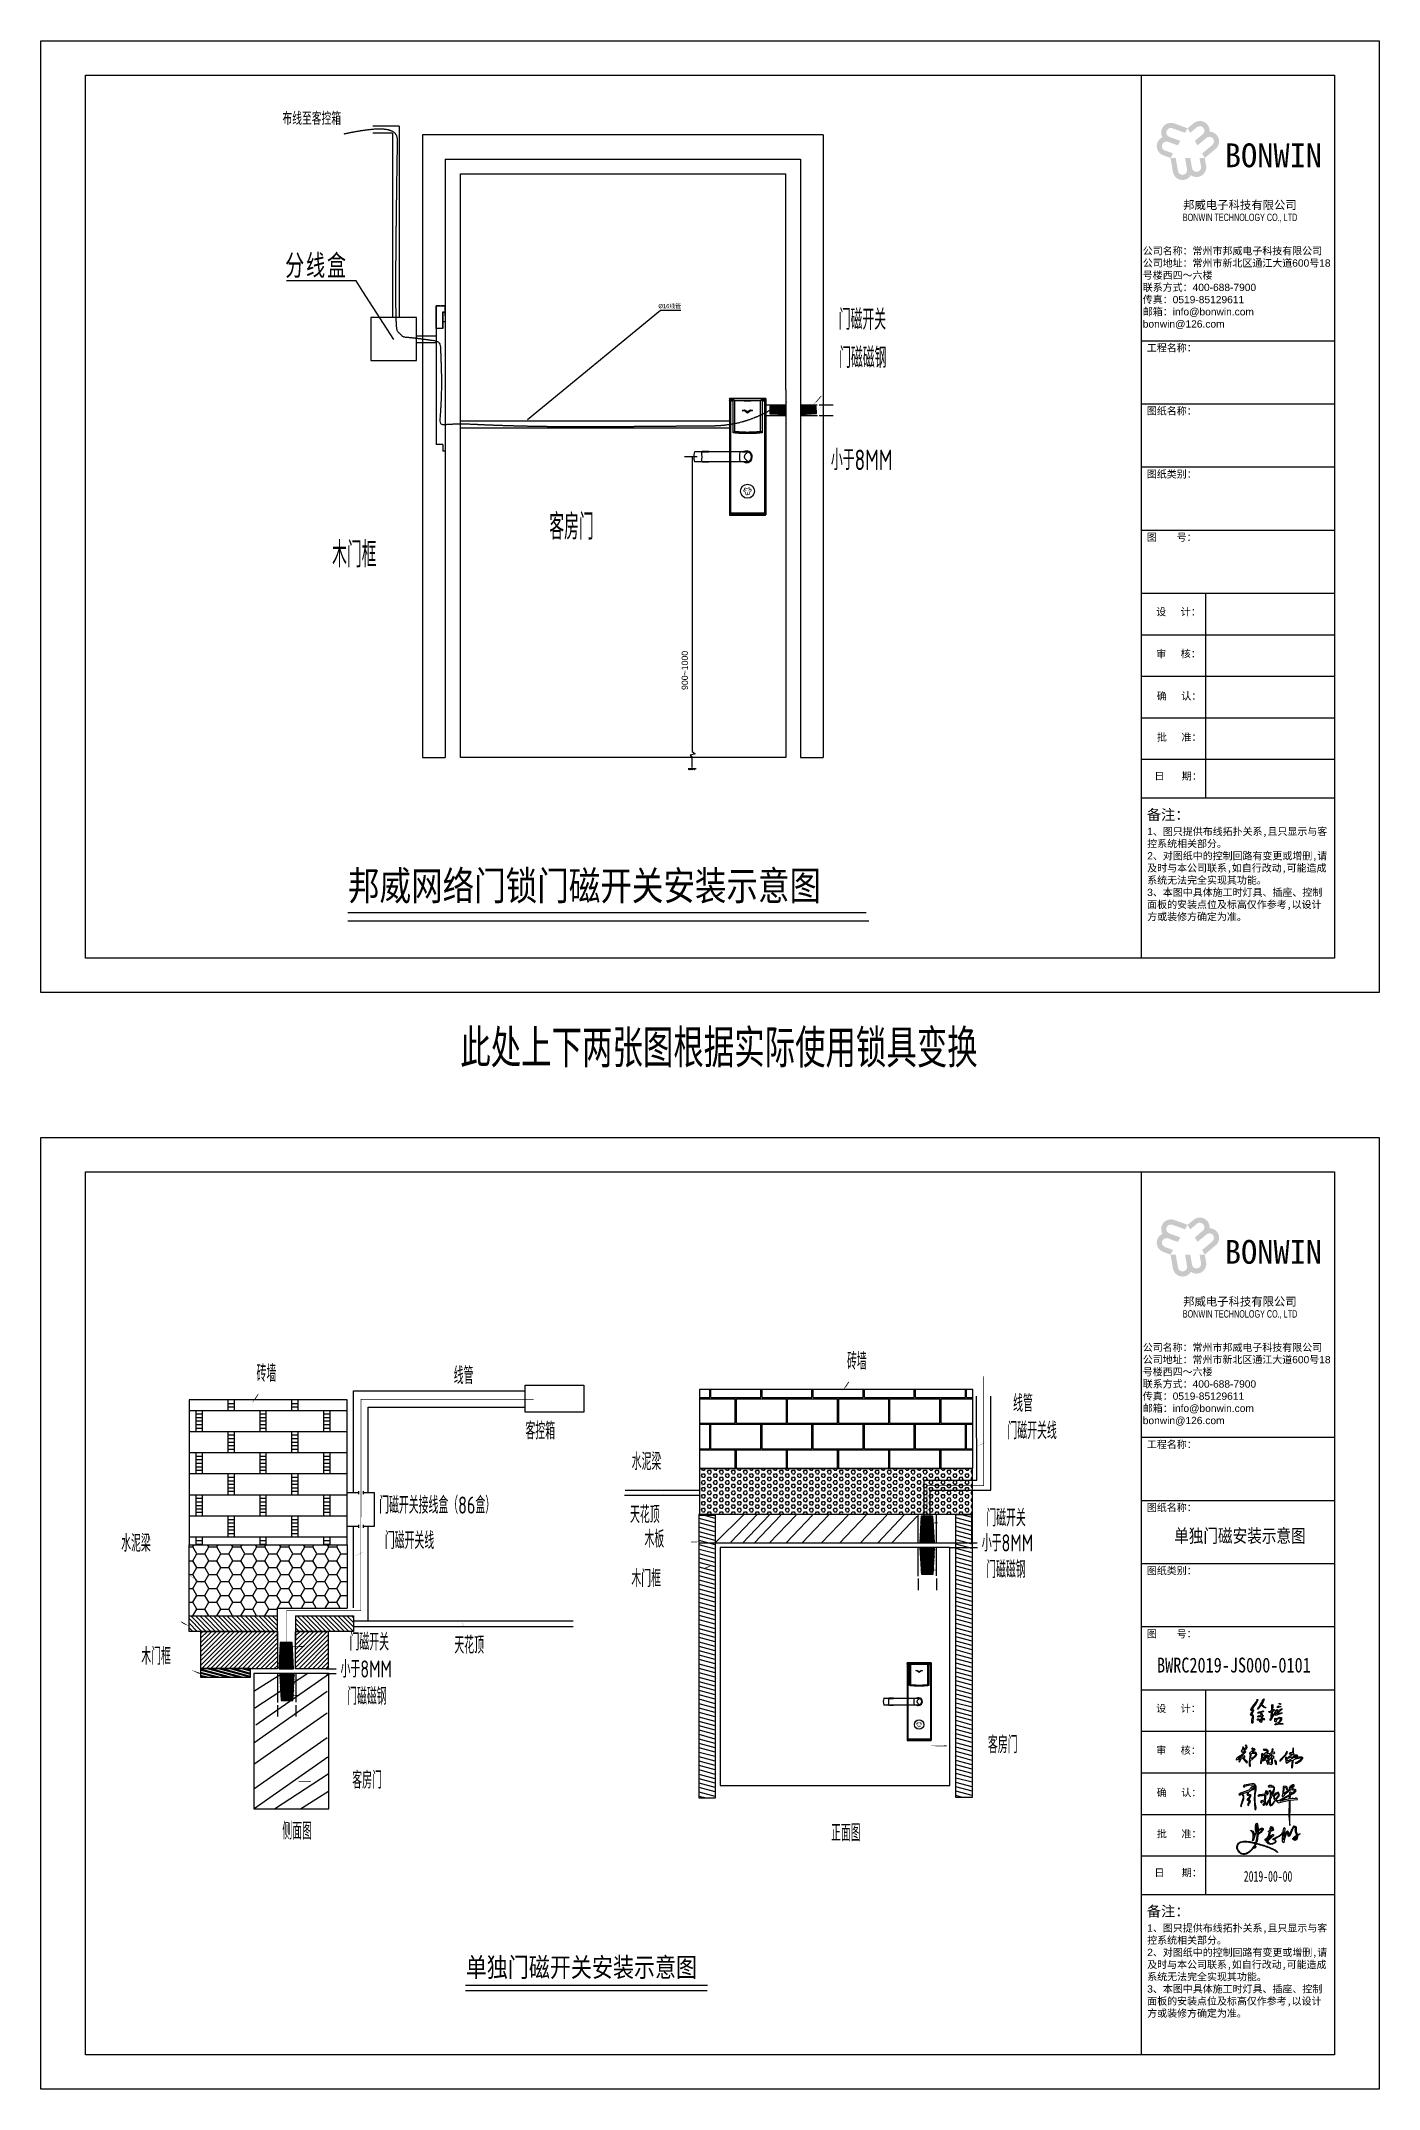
# Model space of a CAD drawing. Header units: millimetres. Extents: x 130143 to 328923, y 19139 to 134795.
# Drawn here: x 252174 to 288174, y 79693 to 134795 of the extents above; entities that cross this region are included whole.
import ezdxf
from ezdxf.enums import TextEntityAlignment as Align

# ---------------------------------------------------------------- set-up
doc = ezdxf.new("R2010")
doc.units = ezdxf.units.MM
doc.header["$LTSCALE"] = 10
doc.linetypes.add('( Hidden )', pattern=[0.375, 0.25, -0.125])
doc.layers.get('Defpoints').update_dxf_attribs({"color": 250})
for name, color, linetype, lineweight in [('ACADLAYER1', 1, 'Continuous', 0), ('尺寸线层', 3, 'Continuous', 18), ('邦威智能化', 7, 'Continuous', 18)]:
    doc.layers.add(name, color=color, linetype=linetype, lineweight=lineweight)
doc.styles.add('_HZTXT', font='gbenor.shx', dxfattribs={"bigfont": 'gbcbig.shx'})
doc.styles.get("Standard").update_dxf_attribs({"font": 'arial.ttf'})
doc.styles.add('仿宋体', font='', dxfattribs={"width": 0.8})
doc.styles.add('图纸名称', font='simhei.ttf', dxfattribs={"width": 0.8})
doc.styles.add('标准', font='', dxfattribs={"width": 0.667})
doc.styles.get('仿宋体').set_extended_font_data('宋体')
doc.styles.get('标准').set_extended_font_data('仿宋_gb2312')
doc.dimstyles.new('标准', dxfattribs={"dimtxt": 3.5, "dimasz": 4, "dimexe": 2, "dimexo": 0, "dimtad": 1, "dimdsep": 46, "dimtxsty": '标准', "dimblk": '_CAXARROW', "dimcen": 0, "dimdle": 6, "dimazin": 2, "dimtfac": 0.707107, "dimtdec": 3, "dimtmove": 2, "dimatfit": 3, "dimfxl": 1, "dimfrac": 2, "dimtolj": 1, "dimarcsym": 1})

msp = doc.modelspace()

# ---------------------------------------------------------------- texts
at = {"layer": '邦威智能化', "color": 3, "style": '_HZTXT', "width": 0.8}
for s, height, p in [('布线至客控箱', 345.6, (258671.96102, 132534.63688, 0)), ('门磁开关', 552.96, (273637.45653, 127023.8103, 0)), ('门磁磁钢', 552.96, (273647.76234, 125997.52638, 0)), ('小于8MM', 552.96, (273427.65918, 123248.69725, 0)), ('客房门', 691.2, (265850.80244, 121378.83085, 0)), ('木门框', 691.2, (260007.68582, 120629.65332, 0)), ('砖墙', 460.8, (257974.29583, 98716.30225, 0)), ('砖墙', 460.8, (273861.40421, 99043.58379, 0)), ('线管', 460.8, (263278.58871, 98658.31454, 0)), ('线管', 460.8, (278329.14822, 97913.20374, 0)), ('客控箱', 460.8, (265208.90722, 97170.72754, 0)), ('门磁开关线', 460.8, (278176.90177, 97175.73308, 0)), ('水泥梁', 460.8, (268068.07151, 96343.76047, 0)), ('门磁开关接线盒（86盒）', 460.8, (261274.4777, 95173.87675, 0)), ('天花顶', 460.8, (268022.56745, 94918.84413, 0)), ('门磁开关', 460.8, (277608.2494, 94830.32714, 0)), ('水泥梁', 460.8, (254332.30981, 94147.98979, 0)), ('门磁开关线', 460.8, (261426.73936, 94221.01401, 0)), ('木板', 460.8, (268411.60543, 94258.82359, 0)), ('小于8MM', 460.8, (277487.2312, 94155.03313, 0)), ('木门框', 460.8, (268059.31443, 93199.0532, 0)), ('门磁磁钢', 460.8, (277604.41115, 93441.27805, 0)), ('木门框', 460.8, (254872.84658, 91106.28496, 0)), ('门磁开关', 460.8, (260476.69076, 91490.77072, 0)), ('天花顶', 460.8, (263296.63954, 91406.31003, 0)), ('小于8MM', 460.8, (260235.36543, 90763.34031, 0)), ('门磁磁钢', 460.8, (260411.85746, 90029.12338, 0)), ('客房门', 460.8, (277652.20883, 88727.76473, 0)), ('客房门', 460.8, (260549.39258, 87774.70937, 0)), ('侧面图', 460.8, (258669.41448, 86406.07531, 0)), ('正面图', 460.8, (273429.55123, 86355.64087, 0))]:
    msp.add_text(s, height=height, dxfattribs=at).set_placement(p)
at = {"layer": '邦威智能化', "style": '图纸名称', "width": 0.8}
for s, height, p in [('邦威网络门锁门磁开关安装示意图 ', 777.6, (260434.88409, 111678.92867, 0)), ('单独门磁开关安装示意图 ', 518.4, (263603.63857, 82709.74687, 0))]:
    msp.add_text(s, height=height, dxfattribs=at).set_placement(p)
at = {"layer": '邦威智能化', "linetype": 'Continuous', "lineweight": 0, "insert": (269582.92295, 117332.48125, 0), "char_height": 168.5742188, "width": 1460.6657438, "attachment_point": 7, "rotation": 90, "line_spacing_factor": 1.15057}
msp.add_mtext('\\T1.001;900~1000', dxfattribs=at)
at = {"layer": '邦威智能化', "style": '仿宋体'}
for s, insert, char_height, width, attachment_point in [('{\\W0.667;\\C1;此处上下两张图根据实际使用锁具变换}', (263456.31457, 108177.09253), 900, 47330.2401354, 1), ('单独门磁安装示意图', (282663.7653, 94355.83591, 0), 360, 7293.6, 7)]:
    msp.add_mtext(s, dxfattribs=dict(at, insert=insert, char_height=char_height, width=width, attachment_point=attachment_point))
at = {"layer": '邦威智能化', "color": 0, "insert": (282201.94447, 90892.99516, 0), "char_height": 400, "width": 6746.6666667, "attachment_point": 7, "style": '仿宋体'}
msp.add_mtext('BWRC2019-JS000-0101', dxfattribs=at)
at = {"layer": '邦威智能化', "color": 0, "linetype": 'Continuous', "lineweight": 25, "insert": (284535.45905, 85560.1885, 0), "char_height": 288, "width": 20715.6018739, "attachment_point": 1, "style": '标准'}
msp.add_mtext('{\\fSimSun|b0|i0|c134|p49;2019-00-00}', dxfattribs=at)

# ---------------------------------------------------------------- blocks, each defined once
blk = doc.blocks.new('*X473')
for p, q in [((103554, -25839), (103462, -25815)), ((103554, -25874), (103428, -25840)), ((103554, -25908), (103428, -25874)), ((103554, -25943), (103428, -25909)), ((103554, -25977), (103428, -25943)), ((103554, -26011), (103428, -25977)), ((103554, -26046), (103428, -26012)), ((103554, -26080), (103428, -26046)), ((103554, -26114), (103428, -26080)), ((103554, -26149), (103428, -26115)), ((103554, -26183), (103428, -26149)), ((103554, -26217), (103428, -26183)), ((103554, -26252), (103428, -26218)), ((103554, -26286), (103428, -26252)), ((103554, -26320), (103428, -26287)), ((103554, -26355), (103428, -26321)), ((103554, -26389), (103428, -26355)), ((103554, -26423), (103428, -26390)), ((103554, -26458), (103428, -26424)), ((103554, -26492), (103428, -26458)), ((103554, -26526), (103428, -26493)), ((103554, -26561), (103428, -26527)), ((103554, -26595), (103428, -26561)), ((103554, -26629), (103428, -26596)), ((103554, -26664), (103428, -26630)), ((103554, -26698), (103428, -26664)), ((103554, -26733), (103428, -26699)), ((103554, -26767), (103428, -26733)), ((103554, -26801), (103428, -26767)), ((103554, -26836), (103428, -26802)), ((103554, -26870), (103428, -26836)), ((103554, -26904), (103428, -26870)), ((103554, -26939), (103428, -26905)), ((103554, -26973), (103428, -26939)), ((103554, -27007), (103428, -26973)), ((103554, -27042), (103428, -27008)), ((103554, -27076), (103428, -27042)), ((103554, -27110), (103428, -27077)), ((103554, -27145), (103428, -27111)), ((103554, -27179), (103428, -27145)), ((103554, -27213), (103428, -27180)), ((103554, -27248), (103428, -27214)), ((103554, -27282), (103428, -27248)), ((103554, -27316), (103428, -27283)), ((103554, -27351), (103428, -27317)), ((103554, -27385), (103428, -27351)), ((103554, -27419), (103428, -27386)), ((103554, -27454), (103428, -27420)), ((103554, -27488), (103428, -27454)), ((103554, -27523), (103428, -27489)), ((103554, -27557), (103428, -27523)), ((103554, -27591), (103428, -27557)), ((103554, -27626), (103428, -27592)), ((103554, -27660), (103428, -27626)), ((103554, -27694), (103428, -27660)), ((103554, -27729), (103428, -27695)), ((103554, -27763), (103428, -27729)), ((103554, -27797), (103428, -27763)), ((103554, -27832), (103428, -27798)), ((103554, -27866), (103428, -27832)), ((103554, -27900), (103428, -27867)), ((103554, -27935), (103428, -27901)), ((103554, -27969), (103428, -27935)), ((103554, -28003), (103428, -27970)), ((103481, -28018), (103428, -28004))]:
    blk.add_line(p, q)
blk = doc.blocks.new('*X474')
for p, q in [((103149, -26024), (103201, -25829)), ((103150, -25995), (103195, -25829)), ((103152, -25966), (103188, -25829)), ((103153, -25936), (103182, -25829)), ((103153, -26033), (103208, -25829)), ((103159, -26033), (103214, -25829)), ((103166, -26033), (103221, -25829)), ((103172, -26033), (103227, -25829)), ((103179, -26033), (103233, -25829)), ((103185, -26033), (103240, -25829)), ((103192, -26033), (103246, -25829)), ((103155, -25907), (103175, -25829)), ((103156, -25878), (103169, -25829)), ((103157, -25849), (103162, -25829)), ((103198, -26033), (103250, -25837)), ((103204, -26033), (103252, -25857)), ((103211, -26033), (103253, -25877)), ((103217, -26033), (103254, -25897)), ((103224, -26033), (103255, -25917)), ((103230, -26033), (103256, -25936)), ((103237, -26033), (103257, -25956)), ((103243, -26033), (103258, -25976)), ((103250, -26033), (103260, -25996)), ((103256, -26033), (103261, -26016))]:
    blk.add_line(p, q)
blk = doc.blocks.new('*X475')
for p, q in [((101555, -25846), (101464, -25821)), ((101555, -25880), (101429, -25846)), ((101555, -25914), (101429, -25881)), ((101555, -25949), (101429, -25915)), ((101555, -25983), (101429, -25949)), ((101555, -26017), (101429, -25984)), ((101555, -26052), (101429, -26018)), ((101555, -26086), (101429, -26052)), ((101555, -26120), (101429, -26087)), ((101555, -26155), (101429, -26121)), ((101555, -26189), (101429, -26155)), ((101555, -26223), (101429, -26190)), ((101555, -26258), (101429, -26224)), ((101555, -26292), (101429, -26258)), ((101555, -26327), (101429, -26293)), ((101555, -26361), (101429, -26327)), ((101555, -26395), (101429, -26361)), ((101555, -26430), (101429, -26396)), ((101555, -26464), (101429, -26430)), ((101555, -26498), (101429, -26464)), ((101555, -26533), (101429, -26499)), ((101555, -26567), (101429, -26533)), ((101555, -26601), (101429, -26567)), ((101555, -26636), (101429, -26602)), ((101555, -26670), (101429, -26636)), ((101555, -26704), (101429, -26671)), ((101555, -26739), (101429, -26705)), ((101555, -26773), (101429, -26739)), ((101555, -26807), (101429, -26774)), ((101555, -26842), (101429, -26808)), ((101555, -26876), (101429, -26842)), ((101555, -26910), (101429, -26877)), ((101555, -26945), (101429, -26911)), ((101555, -26979), (101429, -26945)), ((101555, -27013), (101429, -26980)), ((101555, -27048), (101429, -27014)), ((101555, -27082), (101429, -27048)), ((101555, -27117), (101429, -27083)), ((101555, -27151), (101429, -27117)), ((101555, -27185), (101429, -27151)), ((101555, -27220), (101429, -27186)), ((101555, -27254), (101429, -27220)), ((101555, -27288), (101429, -27254)), ((101555, -27323), (101429, -27289)), ((101555, -27357), (101429, -27323)), ((101555, -27391), (101429, -27357)), ((101555, -27426), (101429, -27392)), ((101555, -27460), (101429, -27426)), ((101555, -27494), (101429, -27461)), ((101555, -27529), (101429, -27495)), ((101555, -27563), (101429, -27529)), ((101555, -27597), (101429, -27564)), ((101555, -27632), (101429, -27598)), ((101555, -27666), (101429, -27632)), ((101555, -27700), (101429, -27667)), ((101555, -27735), (101429, -27701)), ((101555, -27769), (101429, -27735)), ((101555, -27803), (101429, -27770)), ((101555, -27838), (101429, -27804)), ((101555, -27872), (101429, -27838)), ((101555, -27907), (101429, -27873)), ((101555, -27941), (101429, -27907)), ((101555, -27975), (101429, -27941)), ((101555, -28010), (101429, -27976)), ((101483, -28024), (101429, -28010))]:
    blk.add_line(p, q)
blk = doc.blocks.new('*X476')
for p, q in [((97459, -25005), (98690, -25005)), ((97513, -25169), (97513, -25005)), ((97563, -25169), (97563, -25005)), ((97762, -25005), (97762, -24923)), ((97762, -24950), (97812, -24950)), ((97762, -24977), (97812, -24977)), ((97812, -25005), (97812, -24923)), ((98011, -25169), (98011, -25005)), ((98060, -25169), (98060, -25005)), ((98259, -25005), (98259, -24923)), ((98259, -24950), (98309, -24950)), ((98259, -24977), (98309, -24977)), ((98309, -25005), (98309, -24923)), ((98508, -25169), (98508, -25005)), ((98558, -25169), (98558, -25005)), ((97459, -25169), (98690, -25169)), ((97513, -25032), (97563, -25032)), ((97513, -25059), (97563, -25059)), ((97513, -25087), (97563, -25087)), ((97513, -25114), (97563, -25114)), ((97513, -25142), (97563, -25142)), ((97762, -25333), (97762, -25169)), ((97812, -25333), (97812, -25169)), ((98011, -25032), (98060, -25032)), ((98011, -25059), (98060, -25059)), ((98011, -25087), (98060, -25087)), ((98011, -25114), (98060, -25114)), ((98011, -25142), (98060, -25142)), ((98259, -25333), (98259, -25169)), ((98309, -25333), (98309, -25169)), ((98508, -25032), (98558, -25032)), ((98508, -25059), (98558, -25059)), ((98508, -25087), (98558, -25087)), ((98508, -25114), (98558, -25114)), ((98508, -25142), (98558, -25142)), ((97459, -25333), (98690, -25333)), ((97513, -25497), (97513, -25333)), ((97563, -25497), (97563, -25333)), ((97762, -25196), (97812, -25196)), ((97762, -25224), (97812, -25224)), ((97762, -25251), (97812, -25251)), ((97762, -25278), (97812, -25278)), ((97762, -25306), (97812, -25306)), ((98011, -25497), (98011, -25333)), ((98060, -25497), (98060, -25333)), ((98259, -25196), (98309, -25196)), ((98259, -25224), (98309, -25224)), ((98259, -25251), (98309, -25251)), ((98259, -25278), (98309, -25278)), ((98259, -25306), (98309, -25306)), ((98508, -25497), (98508, -25333)), ((98558, -25497), (98558, -25333)), ((97459, -25497), (98690, -25497)), ((97513, -25361), (97563, -25361)), ((97513, -25388), (97563, -25388)), ((97513, -25415), (97563, -25415)), ((97513, -25443), (97563, -25443)), ((97513, -25470), (97563, -25470)), ((97762, -25662), (97762, -25497)), ((97812, -25662), (97812, -25497)), ((98011, -25361), (98060, -25361)), ((98011, -25388), (98060, -25388)), ((98011, -25415), (98060, -25415)), ((98011, -25443), (98060, -25443)), ((98011, -25470), (98060, -25470)), ((98259, -25662), (98259, -25497)), ((98309, -25662), (98309, -25497)), ((98508, -25361), (98558, -25361)), ((98508, -25388), (98558, -25388)), ((98508, -25415), (98558, -25415)), ((98508, -25443), (98558, -25443)), ((98508, -25470), (98558, -25470)), ((97459, -25662), (98690, -25662)), ((97513, -25826), (97513, -25662)), ((97563, -25826), (97563, -25662)), ((97762, -25525), (97812, -25525)), ((97762, -25552), (97812, -25552)), ((97762, -25580), (97812, -25580)), ((97762, -25607), (97812, -25607)), ((97762, -25634), (97812, -25634)), ((98011, -25826), (98011, -25662)), ((98060, -25826), (98060, -25662)), ((98259, -25525), (98309, -25525)), ((98259, -25552), (98309, -25552)), ((98259, -25580), (98309, -25580)), ((98259, -25607), (98309, -25607)), ((98259, -25634), (98309, -25634)), ((98508, -25826), (98508, -25662)), ((98558, -25826), (98558, -25662)), ((97459, -25826), (98690, -25826)), ((97513, -25689), (97563, -25689)), ((97513, -25716), (97563, -25716)), ((97513, -25744), (97563, -25744)), ((97513, -25771), (97563, -25771)), ((97513, -25798), (97563, -25798)), ((97762, -25990), (97762, -25826)), ((97812, -25990), (97812, -25826)), ((98011, -25689), (98060, -25689)), ((98011, -25716), (98060, -25716)), ((98011, -25744), (98060, -25744)), ((98011, -25771), (98060, -25771)), ((98011, -25798), (98060, -25798)), ((98259, -25990), (98259, -25826)), ((98309, -25990), (98309, -25826)), ((98508, -25689), (98558, -25689)), ((98508, -25716), (98558, -25716)), ((98508, -25744), (98558, -25744)), ((98508, -25771), (98558, -25771)), ((98508, -25798), (98558, -25798)), ((97762, -25853), (97812, -25853)), ((97762, -25881), (97812, -25881)), ((97762, -25908), (97812, -25908)), ((97762, -25935), (97812, -25935)), ((97762, -25963), (97812, -25963)), ((98259, -25853), (98309, -25853)), ((98259, -25881), (98309, -25881)), ((98259, -25908), (98309, -25908)), ((98259, -25935), (98309, -25935)), ((98259, -25963), (98309, -25963)), ((97459, -25990), (98690, -25990)), ((97513, -26051), (97513, -25990)), ((97513, -26017), (97563, -26017)), ((97513, -26045), (97563, -26045)), ((97563, -26051), (97563, -25990)), ((98011, -26051), (98011, -25990)), ((98011, -26017), (98060, -26017)), ((98011, -26045), (98060, -26045)), ((98060, -26051), (98060, -25990)), ((98508, -26051), (98508, -25990)), ((98508, -26017), (98558, -26017)), ((98508, -26045), (98558, -26045)), ((98558, -26051), (98558, -25990))]:
    blk.add_line(p, q)
blk = doc.blocks.new('*X477')
for p, q in [((98160, -27007), (98212, -26812)), ((98161, -26978), (98206, -26812)), ((98163, -26948), (98199, -26812)), ((98164, -26919), (98193, -26812)), ((98164, -27016), (98218, -26812)), ((98165, -26890), (98186, -26812)), ((98167, -26861), (98180, -26812)), ((98168, -26832), (98173, -26812)), ((98170, -27016), (98225, -26812)), ((98177, -27016), (98231, -26812)), ((98183, -27016), (98238, -26812)), ((98190, -27016), (98244, -26812)), ((98196, -27016), (98251, -26812)), ((98202, -27016), (98257, -26812)), ((98209, -27016), (98261, -26820)), ((98215, -27016), (98262, -26840)), ((98222, -27016), (98264, -26860)), ((98228, -27016), (98265, -26880)), ((98235, -27016), (98266, -26899)), ((98241, -27016), (98267, -26919)), ((98247, -27016), (98268, -26939)), ((98254, -27016), (98269, -26959)), ((98260, -27016), (98270, -26979)), ((98267, -27016), (98272, -26999))]:
    blk.add_line(p, q)
blk = doc.blocks.new('*X478')
for p, q in [((97781, -27082), (97549, -27020)), ((97751, -27082), (97549, -27028)), ((97691, -27082), (97549, -27044)), ((97661, -27082), (97549, -27052)), ((97601, -27082), (97549, -27068)), ((97571, -27082), (97549, -27076)), ((97841, -27082), (97591, -27015)), ((97871, -27082), (97621, -27015)), ((97931, -27082), (97681, -27015)), ((97937, -27076), (97711, -27015)), ((97937, -27060), (97771, -27015)), ((97937, -27052), (97801, -27015)), ((97937, -27036), (97861, -27015)), ((97937, -27028), (97891, -27015))]:
    blk.add_line(p, q)
blk = doc.blocks.new('*X479')
for p, q in [((97558, -26725), (97459, -26626)), ((97593, -26725), (97473, -26604)), ((97629, -26725), (97508, -26604)), ((97664, -26725), (97543, -26604)), ((97699, -26725), (97578, -26604)), ((97734, -26725), (97614, -26604)), ((97769, -26725), (97649, -26604)), ((97805, -26725), (97684, -26604)), ((97840, -26725), (97719, -26604)), ((97875, -26725), (97754, -26604)), ((97910, -26725), (97789, -26604)), ((97945, -26725), (97825, -26604)), ((97981, -26725), (97860, -26604)), ((98016, -26725), (97895, -26604)), ((98051, -26725), (97930, -26604)), ((98086, -26725), (97965, -26604)), ((98121, -26725), (98001, -26604)), ((97523, -26725), (97459, -26661)), ((97488, -26725), (97459, -26697))]:
    blk.add_line(p, q)
blk = doc.blocks.new('*X480')
for p, q in [((101448, -25511), (101456, -25498)), ((101456, -25471), (101449, -25459)), ((101456, -25471), (101472, -25471)), ((101456, -25498), (101472, -25498)), ((101472, -25471), (101478, -25459)), ((101479, -25511), (101472, -25498)), ((101495, -25484), (101503, -25471)), ((101503, -25498), (101495, -25484)), ((101503, -25471), (101518, -25471)), ((101503, -25498), (101518, -25498)), ((101526, -25484), (101518, -25471)), ((101518, -25498), (101526, -25484)), ((101542, -25511), (101549, -25498)), ((101549, -25471), (101543, -25459)), ((101549, -25471), (101565, -25471)), ((101549, -25498), (101565, -25498)), ((101565, -25471), (101571, -25459)), ((101573, -25511), (101565, -25498)), ((101588, -25484), (101596, -25471)), ((101596, -25498), (101588, -25484)), ((101596, -25471), (101612, -25471)), ((101596, -25498), (101612, -25498)), ((101619, -25484), (101612, -25471)), ((101612, -25498), (101619, -25484)), ((101635, -25511), (101643, -25498)), ((101643, -25471), (101636, -25459)), ((101643, -25471), (101658, -25471)), ((101643, -25498), (101658, -25498)), ((101658, -25471), (101665, -25459)), ((101666, -25511), (101658, -25498)), ((101681, -25484), (101689, -25471)), ((101689, -25498), (101681, -25484)), ((101689, -25471), (101705, -25471)), ((101689, -25498), (101705, -25498)), ((101713, -25484), (101705, -25471)), ((101705, -25498), (101713, -25484)), ((101728, -25511), (101736, -25498)), ((101736, -25471), (101729, -25459)), ((101736, -25471), (101751, -25471)), ((101736, -25498), (101751, -25498)), ((101751, -25471), (101758, -25459)), ((101759, -25511), (101751, -25498)), ((101775, -25484), (101783, -25471)), ((101783, -25498), (101775, -25484)), ((101783, -25471), (101798, -25471)), ((101783, -25498), (101798, -25498)), ((101806, -25484), (101798, -25471)), ((101798, -25498), (101806, -25484)), ((101821, -25511), (101829, -25498)), ((101829, -25471), (101823, -25459)), ((101829, -25471), (101845, -25471)), ((101829, -25498), (101845, -25498)), ((101845, -25471), (101851, -25459)), ((101853, -25511), (101845, -25498)), ((101868, -25484), (101876, -25471)), ((101876, -25498), (101868, -25484)), ((101876, -25471), (101891, -25471)), ((101876, -25498), (101891, -25498)), ((101899, -25484), (101891, -25471)), ((101891, -25498), (101899, -25484)), ((101915, -25511), (101923, -25498)), ((101923, -25471), (101916, -25459)), ((101923, -25471), (101938, -25471)), ((101923, -25498), (101938, -25498)), ((101938, -25471), (101945, -25459)), ((101946, -25511), (101938, -25498)), ((101961, -25484), (101969, -25471)), ((101969, -25498), (101961, -25484)), ((101969, -25471), (101985, -25471)), ((101969, -25498), (101985, -25498)), ((101993, -25484), (101985, -25471)), ((101985, -25498), (101993, -25484)), ((102008, -25511), (102016, -25498)), ((102016, -25471), (102009, -25459)), ((102016, -25471), (102031, -25471)), ((102016, -25498), (102031, -25498)), ((102031, -25471), (102038, -25459)), ((102039, -25511), (102031, -25498)), ((102055, -25484), (102063, -25471)), ((102063, -25498), (102055, -25484)), ((102063, -25471), (102078, -25471)), ((102063, -25498), (102078, -25498)), ((102086, -25484), (102078, -25471)), ((102078, -25498), (102086, -25484)), ((102101, -25511), (102109, -25498)), ((102109, -25471), (102103, -25459)), ((102109, -25471), (102125, -25471)), ((102109, -25498), (102125, -25498)), ((102125, -25471), (102131, -25459)), ((102132, -25511), (102125, -25498)), ((102148, -25484), (102156, -25471)), ((102156, -25498), (102148, -25484)), ((102156, -25471), (102171, -25471)), ((102156, -25498), (102171, -25498)), ((102179, -25484), (102171, -25471)), ((102171, -25498), (102179, -25484)), ((102195, -25511), (102202, -25498)), ((102202, -25471), (102196, -25459)), ((102202, -25471), (102218, -25471)), ((102202, -25498), (102218, -25498)), ((102218, -25471), (102225, -25459)), ((102226, -25511), (102218, -25498)), ((102241, -25484), (102249, -25471)), ((102249, -25498), (102241, -25484)), ((102249, -25471), (102265, -25471)), ((102249, -25498), (102265, -25498)), ((102272, -25484), (102265, -25471)), ((102265, -25498), (102272, -25484)), ((102288, -25511), (102296, -25498)), ((102296, -25471), (102289, -25459)), ((102296, -25471), (102311, -25471)), ((102296, -25498), (102311, -25498)), ((102311, -25471), (102318, -25459)), ((102319, -25511), (102311, -25498)), ((102335, -25484), (102342, -25471)), ((102342, -25498), (102335, -25484)), ((102342, -25471), (102358, -25471)), ((102342, -25498), (102358, -25498)), ((102366, -25484), (102358, -25471)), ((102358, -25498), (102366, -25484)), ((102381, -25511), (102389, -25498)), ((102389, -25471), (102383, -25459)), ((102389, -25471), (102405, -25471)), ((102389, -25498), (102405, -25498)), ((102405, -25471), (102411, -25459)), ((102412, -25511), (102405, -25498)), ((102428, -25484), (102436, -25471)), ((102436, -25498), (102428, -25484)), ((102436, -25471), (102451, -25471)), ((102436, -25498), (102451, -25498)), ((102459, -25484), (102451, -25471)), ((102451, -25498), (102459, -25484)), ((102475, -25511), (102482, -25498)), ((102482, -25471), (102476, -25459)), ((102482, -25471), (102498, -25471)), ((102482, -25498), (102498, -25498)), ((102498, -25471), (102505, -25459)), ((102506, -25511), (102498, -25498)), ((102521, -25484), (102529, -25471)), ((102529, -25498), (102521, -25484)), ((102529, -25471), (102545, -25471)), ((102529, -25498), (102545, -25498)), ((102552, -25484), (102545, -25471)), ((102545, -25498), (102552, -25484)), ((102568, -25511), (102576, -25498)), ((102576, -25471), (102569, -25459)), ((102576, -25471), (102591, -25471)), ((102576, -25498), (102591, -25498)), ((102591, -25471), (102598, -25459)), ((102599, -25511), (102591, -25498)), ((102615, -25484), (102622, -25471)), ((102622, -25498), (102615, -25484)), ((102622, -25471), (102638, -25471)), ((102622, -25498), (102638, -25498)), ((102646, -25484), (102638, -25471)), ((102638, -25498), (102646, -25484)), ((102661, -25511), (102669, -25498)), ((102669, -25471), (102662, -25459)), ((102669, -25471), (102685, -25471)), ((102669, -25498), (102685, -25498)), ((102685, -25471), (102691, -25459)), ((102692, -25511), (102685, -25498)), ((102708, -25484), (102716, -25471)), ((102716, -25498), (102708, -25484)), ((102716, -25471), (102731, -25471)), ((102716, -25498), (102731, -25498)), ((102739, -25484), (102731, -25471)), ((102731, -25498), (102739, -25484)), ((102755, -25511), (102762, -25498)), ((102762, -25471), (102756, -25459)), ((102762, -25471), (102778, -25471)), ((102762, -25498), (102778, -25498)), ((102778, -25471), (102784, -25459)), ((102786, -25511), (102778, -25498)), ((102801, -25484), (102809, -25471)), ((102809, -25498), (102801, -25484)), ((102809, -25471), (102825, -25471)), ((102809, -25498), (102825, -25498)), ((102832, -25484), (102825, -25471)), ((102825, -25498), (102832, -25484)), ((102848, -25511), (102856, -25498)), ((102856, -25471), (102849, -25459)), ((102856, -25471), (102871, -25471)), ((102856, -25498), (102871, -25498)), ((102871, -25471), (102878, -25459)), ((102879, -25511), (102871, -25498)), ((102895, -25484), (102902, -25471)), ((102902, -25498), (102895, -25484)), ((102902, -25471), (102918, -25471)), ((102902, -25498), (102918, -25498)), ((102926, -25484), (102918, -25471)), ((102918, -25498), (102926, -25484)), ((102941, -25511), (102949, -25498)), ((102949, -25471), (102942, -25459)), ((102949, -25471), (102965, -25471)), ((102949, -25498), (102965, -25498)), ((102965, -25471), (102971, -25459)), ((102972, -25511), (102965, -25498)), ((102988, -25484), (102996, -25471)), ((102996, -25498), (102988, -25484)), ((102996, -25471), (103011, -25471)), ((102996, -25498), (103011, -25498)), ((103019, -25484), (103011, -25471)), ((103011, -25498), (103019, -25484)), ((103035, -25511), (103042, -25498)), ((103042, -25471), (103036, -25459)), ((103042, -25471), (103058, -25471)), ((103042, -25498), (103058, -25498)), ((103058, -25471), (103064, -25459)), ((103066, -25511), (103058, -25498)), ((103081, -25484), (103089, -25471)), ((103089, -25498), (103081, -25484)), ((103089, -25471), (103104, -25471)), ((103089, -25498), (103104, -25498)), ((103112, -25484), (103104, -25471)), ((103104, -25498), (103112, -25484)), ((103128, -25511), (103136, -25498)), ((103136, -25471), (103129, -25459)), ((103136, -25471), (103151, -25471)), ((103136, -25498), (103151, -25498)), ((103151, -25471), (103158, -25459)), ((103159, -25511), (103151, -25498)), ((103174, -25484), (103182, -25471)), ((103182, -25498), (103174, -25484)), ((103182, -25471), (103198, -25471)), ((103182, -25498), (103198, -25498)), ((103206, -25484), (103198, -25471)), ((103198, -25498), (103206, -25484)), ((103221, -25511), (103229, -25498)), ((103229, -25471), (103222, -25459)), ((103229, -25471), (103244, -25471)), ((103229, -25498), (103244, -25498)), ((103244, -25471), (103251, -25459)), ((103252, -25511), (103244, -25498)), ((103268, -25484), (103276, -25471)), ((103276, -25498), (103268, -25484)), ((103276, -25471), (103291, -25471)), ((103276, -25498), (103291, -25498)), ((103299, -25484), (103291, -25471)), ((103291, -25498), (103299, -25484)), ((103314, -25511), (103322, -25498)), ((103322, -25471), (103316, -25459)), ((103322, -25471), (103338, -25471)), ((103322, -25498), (103338, -25498)), ((103338, -25471), (103344, -25459)), ((103346, -25511), (103338, -25498)), ((103361, -25484), (103369, -25471)), ((103369, -25498), (103361, -25484)), ((103369, -25471), (103384, -25471)), ((103369, -25498), (103384, -25498)), ((103392, -25484), (103384, -25471)), ((103384, -25498), (103392, -25484)), ((103408, -25511), (103416, -25498)), ((103416, -25471), (103409, -25459)), ((103416, -25471), (103431, -25471)), ((103416, -25498), (103431, -25498)), ((103431, -25471), (103438, -25459)), ((103439, -25511), (103431, -25498)), ((103454, -25484), (103462, -25471)), ((103462, -25498), (103454, -25484)), ((103462, -25471), (103478, -25471)), ((103462, -25498), (103478, -25498)), ((103486, -25484), (103478, -25471)), ((103478, -25498), (103486, -25484)), ((103501, -25511), (103509, -25498)), ((103509, -25471), (103502, -25459)), ((103509, -25471), (103524, -25471)), ((103509, -25498), (103524, -25498)), ((103524, -25471), (103531, -25459)), ((103532, -25511), (103524, -25498)), ((103548, -25484), (103556, -25471)), ((103556, -25498), (103548, -25484)), ((103556, -25471), (103557, -25471)), ((103556, -25498), (103557, -25498)), ((101456, -25524), (101448, -25511)), ((101448, -25565), (101456, -25551)), ((101456, -25578), (101448, -25565)), ((101448, -25619), (101456, -25605)), ((101456, -25632), (101448, -25619)), ((101448, -25673), (101456, -25659)), ((101456, -25524), (101472, -25524)), ((101456, -25551), (101472, -25551)), ((101456, -25578), (101472, -25578)), ((101456, -25605), (101472, -25605)), ((101456, -25632), (101472, -25632)), ((101456, -25659), (101472, -25659)), ((101472, -25524), (101479, -25511)), ((101479, -25565), (101472, -25551)), ((101472, -25578), (101479, -25565)), ((101479, -25619), (101472, -25605)), ((101472, -25632), (101479, -25619)), ((101479, -25673), (101472, -25659)), ((101495, -25538), (101503, -25524)), ((101503, -25551), (101495, -25538)), ((101495, -25592), (101503, -25578)), ((101503, -25605), (101495, -25592)), ((101495, -25646), (101503, -25632)), ((101503, -25659), (101495, -25646)), ((101503, -25524), (101518, -25524)), ((101503, -25551), (101518, -25551)), ((101503, -25578), (101518, -25578)), ((101503, -25605), (101518, -25605)), ((101503, -25632), (101518, -25632)), ((101503, -25659), (101518, -25659)), ((101526, -25538), (101518, -25524)), ((101518, -25551), (101526, -25538)), ((101526, -25592), (101518, -25578)), ((101518, -25605), (101526, -25592)), ((101526, -25646), (101518, -25632)), ((101518, -25659), (101526, -25646)), ((101549, -25524), (101542, -25511)), ((101542, -25565), (101549, -25551)), ((101549, -25578), (101542, -25565)), ((101542, -25619), (101549, -25605)), ((101549, -25632), (101542, -25619)), ((101542, -25673), (101549, -25659)), ((101549, -25524), (101565, -25524)), ((101549, -25551), (101565, -25551)), ((101549, -25578), (101565, -25578)), ((101549, -25605), (101565, -25605)), ((101549, -25632), (101565, -25632)), ((101549, -25659), (101565, -25659)), ((101565, -25524), (101573, -25511)), ((101573, -25565), (101565, -25551)), ((101565, -25578), (101573, -25565)), ((101573, -25619), (101565, -25605)), ((101565, -25632), (101573, -25619)), ((101573, -25673), (101565, -25659)), ((101588, -25538), (101596, -25524)), ((101596, -25551), (101588, -25538)), ((101588, -25592), (101596, -25578)), ((101596, -25605), (101588, -25592)), ((101588, -25646), (101596, -25632)), ((101596, -25659), (101588, -25646)), ((101596, -25524), (101612, -25524)), ((101596, -25551), (101612, -25551)), ((101596, -25578), (101612, -25578)), ((101596, -25605), (101612, -25605)), ((101596, -25632), (101612, -25632)), ((101596, -25659), (101612, -25659)), ((101619, -25538), (101612, -25524)), ((101612, -25551), (101619, -25538)), ((101619, -25592), (101612, -25578)), ((101612, -25605), (101619, -25592)), ((101619, -25646), (101612, -25632)), ((101612, -25659), (101619, -25646)), ((101643, -25524), (101635, -25511)), ((101635, -25565), (101643, -25551)), ((101643, -25578), (101635, -25565)), ((101635, -25619), (101643, -25605)), ((101643, -25632), (101635, -25619)), ((101635, -25673), (101643, -25659)), ((101643, -25524), (101658, -25524)), ((101643, -25551), (101658, -25551)), ((101643, -25578), (101658, -25578)), ((101643, -25605), (101658, -25605)), ((101643, -25632), (101658, -25632)), ((101643, -25659), (101658, -25659)), ((101658, -25524), (101666, -25511)), ((101666, -25565), (101658, -25551)), ((101658, -25578), (101666, -25565)), ((101666, -25619), (101658, -25605)), ((101658, -25632), (101666, -25619)), ((101666, -25673), (101658, -25659)), ((101681, -25538), (101689, -25524)), ((101689, -25551), (101681, -25538)), ((101681, -25592), (101689, -25578)), ((101689, -25605), (101681, -25592)), ((101681, -25646), (101689, -25632)), ((101689, -25659), (101681, -25646)), ((101689, -25524), (101705, -25524)), ((101689, -25551), (101705, -25551)), ((101689, -25578), (101705, -25578)), ((101689, -25605), (101705, -25605)), ((101689, -25632), (101705, -25632)), ((101689, -25659), (101705, -25659)), ((101713, -25538), (101705, -25524)), ((101705, -25551), (101713, -25538)), ((101713, -25592), (101705, -25578)), ((101705, -25605), (101713, -25592)), ((101713, -25646), (101705, -25632)), ((101705, -25659), (101713, -25646)), ((101736, -25524), (101728, -25511)), ((101728, -25565), (101736, -25551)), ((101736, -25578), (101728, -25565)), ((101728, -25619), (101736, -25605)), ((101736, -25632), (101728, -25619)), ((101728, -25673), (101736, -25659)), ((101736, -25524), (101751, -25524)), ((101736, -25551), (101751, -25551)), ((101736, -25578), (101751, -25578)), ((101736, -25605), (101751, -25605)), ((101736, -25632), (101751, -25632)), ((101736, -25659), (101751, -25659)), ((101751, -25524), (101759, -25511)), ((101759, -25565), (101751, -25551)), ((101751, -25578), (101759, -25565)), ((101759, -25619), (101751, -25605)), ((101751, -25632), (101759, -25619)), ((101759, -25673), (101751, -25659)), ((101775, -25538), (101783, -25524)), ((101783, -25551), (101775, -25538)), ((101775, -25592), (101783, -25578)), ((101783, -25605), (101775, -25592)), ((101775, -25646), (101783, -25632)), ((101783, -25659), (101775, -25646)), ((101783, -25524), (101798, -25524)), ((101783, -25551), (101798, -25551)), ((101783, -25578), (101798, -25578)), ((101783, -25605), (101798, -25605)), ((101783, -25632), (101798, -25632)), ((101783, -25659), (101798, -25659)), ((101806, -25538), (101798, -25524)), ((101798, -25551), (101806, -25538)), ((101806, -25592), (101798, -25578)), ((101798, -25605), (101806, -25592)), ((101806, -25646), (101798, -25632)), ((101798, -25659), (101806, -25646)), ((101829, -25524), (101821, -25511)), ((101821, -25565), (101829, -25551)), ((101829, -25578), (101821, -25565)), ((101821, -25619), (101829, -25605)), ((101829, -25632), (101821, -25619)), ((101821, -25673), (101829, -25659)), ((101829, -25524), (101845, -25524)), ((101829, -25551), (101845, -25551)), ((101829, -25578), (101845, -25578)), ((101829, -25605), (101845, -25605)), ((101829, -25632), (101845, -25632)), ((101829, -25659), (101845, -25659)), ((101845, -25524), (101853, -25511)), ((101853, -25565), (101845, -25551)), ((101845, -25578), (101853, -25565)), ((101853, -25619), (101845, -25605)), ((101845, -25632), (101853, -25619)), ((101853, -25673), (101845, -25659)), ((101868, -25538), (101876, -25524)), ((101876, -25551), (101868, -25538)), ((101868, -25592), (101876, -25578)), ((101876, -25605), (101868, -25592)), ((101868, -25646), (101876, -25632)), ((101876, -25659), (101868, -25646)), ((101876, -25524), (101891, -25524)), ((101876, -25551), (101891, -25551)), ((101876, -25578), (101891, -25578)), ((101876, -25605), (101891, -25605)), ((101876, -25632), (101891, -25632)), ((101876, -25659), (101891, -25659)), ((101899, -25538), (101891, -25524)), ((101891, -25551), (101899, -25538)), ((101899, -25592), (101891, -25578)), ((101891, -25605), (101899, -25592)), ((101899, -25646), (101891, -25632)), ((101891, -25659), (101899, -25646)), ((101923, -25524), (101915, -25511)), ((101915, -25565), (101923, -25551)), ((101923, -25578), (101915, -25565)), ((101915, -25619), (101923, -25605)), ((101923, -25632), (101915, -25619)), ((101915, -25673), (101923, -25659)), ((101923, -25524), (101938, -25524)), ((101923, -25551), (101938, -25551)), ((101923, -25578), (101938, -25578)), ((101923, -25605), (101938, -25605)), ((101923, -25632), (101938, -25632)), ((101923, -25659), (101938, -25659)), ((101938, -25524), (101946, -25511)), ((101946, -25565), (101938, -25551)), ((101938, -25578), (101946, -25565)), ((101946, -25619), (101938, -25605)), ((101938, -25632), (101946, -25619)), ((101946, -25673), (101938, -25659)), ((101961, -25538), (101969, -25524)), ((101969, -25551), (101961, -25538)), ((101961, -25592), (101969, -25578)), ((101969, -25605), (101961, -25592)), ((101961, -25646), (101969, -25632)), ((101969, -25659), (101961, -25646)), ((101969, -25524), (101985, -25524)), ((101969, -25551), (101985, -25551)), ((101969, -25578), (101985, -25578)), ((101969, -25605), (101985, -25605)), ((101969, -25632), (101985, -25632)), ((101969, -25659), (101985, -25659)), ((101993, -25538), (101985, -25524)), ((101985, -25551), (101993, -25538)), ((101993, -25592), (101985, -25578)), ((101985, -25605), (101993, -25592)), ((101993, -25646), (101985, -25632)), ((101985, -25659), (101993, -25646)), ((102016, -25524), (102008, -25511)), ((102008, -25565), (102016, -25551)), ((102016, -25578), (102008, -25565)), ((102008, -25619), (102016, -25605)), ((102016, -25632), (102008, -25619)), ((102008, -25673), (102016, -25659)), ((102016, -25524), (102031, -25524)), ((102016, -25551), (102031, -25551)), ((102016, -25578), (102031, -25578)), ((102016, -25605), (102031, -25605)), ((102016, -25632), (102031, -25632)), ((102016, -25659), (102031, -25659)), ((102031, -25524), (102039, -25511)), ((102039, -25565), (102031, -25551)), ((102031, -25578), (102039, -25565)), ((102039, -25619), (102031, -25605)), ((102031, -25632), (102039, -25619)), ((102039, -25673), (102031, -25659)), ((102055, -25538), (102063, -25524)), ((102063, -25551), (102055, -25538)), ((102055, -25592), (102063, -25578)), ((102063, -25605), (102055, -25592)), ((102055, -25646), (102063, -25632)), ((102063, -25659), (102055, -25646)), ((102063, -25524), (102078, -25524)), ((102063, -25551), (102078, -25551)), ((102063, -25578), (102078, -25578)), ((102063, -25605), (102078, -25605)), ((102063, -25632), (102078, -25632)), ((102063, -25659), (102078, -25659)), ((102086, -25538), (102078, -25524)), ((102078, -25551), (102086, -25538)), ((102086, -25592), (102078, -25578)), ((102078, -25605), (102086, -25592)), ((102086, -25646), (102078, -25632)), ((102078, -25659), (102086, -25646)), ((102109, -25524), (102101, -25511)), ((102101, -25565), (102109, -25551)), ((102109, -25578), (102101, -25565)), ((102101, -25619), (102109, -25605)), ((102109, -25632), (102101, -25619)), ((102101, -25673), (102109, -25659)), ((102109, -25524), (102125, -25524)), ((102109, -25551), (102125, -25551)), ((102109, -25578), (102125, -25578)), ((102109, -25605), (102125, -25605)), ((102109, -25632), (102125, -25632)), ((102109, -25659), (102125, -25659)), ((102125, -25524), (102132, -25511)), ((102132, -25565), (102125, -25551)), ((102125, -25578), (102132, -25565)), ((102132, -25619), (102125, -25605)), ((102125, -25632), (102132, -25619)), ((102132, -25673), (102125, -25659)), ((102148, -25538), (102156, -25524)), ((102156, -25551), (102148, -25538)), ((102148, -25592), (102156, -25578)), ((102156, -25605), (102148, -25592)), ((102148, -25646), (102156, -25632)), ((102156, -25659), (102148, -25646)), ((102156, -25524), (102171, -25524)), ((102156, -25551), (102171, -25551)), ((102156, -25578), (102171, -25578)), ((102156, -25605), (102171, -25605)), ((102156, -25632), (102171, -25632)), ((102156, -25659), (102171, -25659)), ((102179, -25538), (102171, -25524)), ((102171, -25551), (102179, -25538)), ((102179, -25592), (102171, -25578)), ((102171, -25605), (102179, -25592)), ((102179, -25646), (102171, -25632)), ((102171, -25659), (102179, -25646)), ((102202, -25524), (102195, -25511)), ((102195, -25565), (102202, -25551)), ((102202, -25578), (102195, -25565)), ((102195, -25619), (102202, -25605)), ((102202, -25632), (102195, -25619)), ((102195, -25673), (102202, -25659)), ((102202, -25524), (102218, -25524)), ((102202, -25551), (102218, -25551)), ((102202, -25578), (102218, -25578)), ((102202, -25605), (102218, -25605)), ((102202, -25632), (102218, -25632)), ((102202, -25659), (102218, -25659)), ((102218, -25524), (102226, -25511)), ((102226, -25565), (102218, -25551)), ((102218, -25578), (102226, -25565)), ((102226, -25619), (102218, -25605)), ((102218, -25632), (102226, -25619)), ((102226, -25673), (102218, -25659)), ((102241, -25538), (102249, -25524)), ((102249, -25551), (102241, -25538)), ((102241, -25592), (102249, -25578)), ((102249, -25605), (102241, -25592)), ((102241, -25646), (102249, -25632)), ((102249, -25659), (102241, -25646)), ((102249, -25524), (102265, -25524)), ((102249, -25551), (102265, -25551)), ((102249, -25578), (102265, -25578)), ((102249, -25605), (102265, -25605)), ((102249, -25632), (102265, -25632)), ((102249, -25659), (102265, -25659)), ((102272, -25538), (102265, -25524)), ((102265, -25551), (102272, -25538)), ((102272, -25592), (102265, -25578)), ((102265, -25605), (102272, -25592)), ((102272, -25646), (102265, -25632)), ((102265, -25659), (102272, -25646)), ((102296, -25524), (102288, -25511)), ((102288, -25565), (102296, -25551)), ((102296, -25578), (102288, -25565)), ((102288, -25619), (102296, -25605)), ((102296, -25632), (102288, -25619)), ((102288, -25673), (102296, -25659)), ((102296, -25524), (102311, -25524)), ((102296, -25551), (102311, -25551)), ((102296, -25578), (102311, -25578)), ((102296, -25605), (102311, -25605)), ((102296, -25632), (102311, -25632)), ((102296, -25659), (102311, -25659)), ((102311, -25524), (102319, -25511)), ((102319, -25565), (102311, -25551)), ((102311, -25578), (102319, -25565)), ((102319, -25619), (102311, -25605)), ((102311, -25632), (102319, -25619)), ((102319, -25673), (102311, -25659)), ((102335, -25538), (102342, -25524)), ((102342, -25551), (102335, -25538)), ((102335, -25592), (102342, -25578)), ((102342, -25605), (102335, -25592)), ((102335, -25646), (102342, -25632)), ((102342, -25659), (102335, -25646)), ((102342, -25524), (102358, -25524)), ((102342, -25551), (102358, -25551)), ((102342, -25578), (102358, -25578)), ((102342, -25605), (102358, -25605)), ((102342, -25632), (102358, -25632)), ((102342, -25659), (102358, -25659)), ((102366, -25538), (102358, -25524)), ((102358, -25551), (102366, -25538)), ((102366, -25592), (102358, -25578)), ((102358, -25605), (102366, -25592)), ((102366, -25646), (102358, -25632)), ((102358, -25659), (102366, -25646)), ((102389, -25524), (102381, -25511)), ((102381, -25565), (102389, -25551)), ((102389, -25578), (102381, -25565)), ((102381, -25619), (102389, -25605)), ((102389, -25632), (102381, -25619)), ((102381, -25673), (102389, -25659)), ((102389, -25524), (102405, -25524)), ((102389, -25551), (102405, -25551)), ((102389, -25578), (102405, -25578)), ((102389, -25605), (102405, -25605)), ((102389, -25632), (102405, -25632)), ((102389, -25659), (102405, -25659)), ((102405, -25524), (102412, -25511)), ((102412, -25565), (102405, -25551)), ((102405, -25578), (102412, -25565)), ((102412, -25619), (102405, -25605)), ((102405, -25632), (102412, -25619)), ((102412, -25673), (102405, -25659)), ((102428, -25538), (102436, -25524)), ((102436, -25551), (102428, -25538)), ((102428, -25592), (102436, -25578)), ((102436, -25605), (102428, -25592)), ((102428, -25646), (102436, -25632)), ((102436, -25659), (102428, -25646)), ((102436, -25524), (102451, -25524)), ((102436, -25551), (102451, -25551)), ((102436, -25578), (102451, -25578)), ((102436, -25605), (102451, -25605)), ((102436, -25632), (102451, -25632)), ((102436, -25659), (102451, -25659)), ((102459, -25538), (102451, -25524)), ((102451, -25551), (102459, -25538)), ((102459, -25592), (102451, -25578)), ((102451, -25605), (102459, -25592)), ((102459, -25646), (102451, -25632)), ((102451, -25659), (102459, -25646)), ((102482, -25524), (102475, -25511)), ((102475, -25565), (102482, -25551)), ((102482, -25578), (102475, -25565)), ((102475, -25619), (102482, -25605)), ((102482, -25632), (102475, -25619)), ((102475, -25673), (102482, -25659)), ((102482, -25524), (102498, -25524)), ((102482, -25551), (102498, -25551)), ((102482, -25578), (102498, -25578)), ((102482, -25605), (102498, -25605)), ((102482, -25632), (102498, -25632)), ((102482, -25659), (102498, -25659)), ((102498, -25524), (102506, -25511)), ((102506, -25565), (102498, -25551)), ((102498, -25578), (102506, -25565)), ((102506, -25619), (102498, -25605)), ((102498, -25632), (102506, -25619)), ((102506, -25673), (102498, -25659)), ((102521, -25538), (102529, -25524)), ((102529, -25551), (102521, -25538)), ((102521, -25592), (102529, -25578)), ((102529, -25605), (102521, -25592)), ((102521, -25646), (102529, -25632)), ((102529, -25659), (102521, -25646)), ((102529, -25524), (102545, -25524)), ((102529, -25551), (102545, -25551)), ((102529, -25578), (102545, -25578)), ((102529, -25605), (102545, -25605)), ((102529, -25632), (102545, -25632)), ((102529, -25659), (102545, -25659)), ((102552, -25538), (102545, -25524)), ((102545, -25551), (102552, -25538)), ((102552, -25592), (102545, -25578)), ((102545, -25605), (102552, -25592)), ((102552, -25646), (102545, -25632)), ((102545, -25659), (102552, -25646)), ((102576, -25524), (102568, -25511)), ((102568, -25565), (102576, -25551)), ((102576, -25578), (102568, -25565)), ((102568, -25619), (102576, -25605)), ((102576, -25632), (102568, -25619)), ((102568, -25673), (102576, -25659)), ((102576, -25524), (102591, -25524)), ((102576, -25551), (102591, -25551)), ((102576, -25578), (102591, -25578)), ((102576, -25605), (102591, -25605)), ((102576, -25632), (102591, -25632)), ((102576, -25659), (102591, -25659)), ((102591, -25524), (102599, -25511)), ((102599, -25565), (102591, -25551)), ((102591, -25578), (102599, -25565)), ((102599, -25619), (102591, -25605)), ((102591, -25632), (102599, -25619)), ((102599, -25673), (102591, -25659)), ((102615, -25538), (102622, -25524)), ((102622, -25551), (102615, -25538)), ((102615, -25592), (102622, -25578)), ((102622, -25605), (102615, -25592)), ((102615, -25646), (102622, -25632)), ((102622, -25659), (102615, -25646)), ((102622, -25524), (102638, -25524)), ((102622, -25551), (102638, -25551)), ((102622, -25578), (102638, -25578)), ((102622, -25605), (102638, -25605)), ((102622, -25632), (102638, -25632)), ((102622, -25659), (102638, -25659)), ((102646, -25538), (102638, -25524)), ((102638, -25551), (102646, -25538)), ((102646, -25592), (102638, -25578)), ((102638, -25605), (102646, -25592)), ((102646, -25646), (102638, -25632)), ((102638, -25659), (102646, -25646)), ((102669, -25524), (102661, -25511)), ((102661, -25565), (102669, -25551)), ((102669, -25578), (102661, -25565)), ((102661, -25619), (102669, -25605)), ((102669, -25632), (102661, -25619)), ((102661, -25673), (102669, -25659)), ((102669, -25524), (102685, -25524)), ((102669, -25551), (102685, -25551)), ((102669, -25578), (102685, -25578)), ((102669, -25605), (102685, -25605)), ((102669, -25632), (102685, -25632)), ((102669, -25659), (102685, -25659)), ((102685, -25524), (102692, -25511)), ((102692, -25565), (102685, -25551)), ((102685, -25578), (102692, -25565)), ((102692, -25619), (102685, -25605)), ((102685, -25632), (102692, -25619)), ((102692, -25673), (102685, -25659)), ((102708, -25538), (102716, -25524)), ((102716, -25551), (102708, -25538)), ((102708, -25592), (102716, -25578)), ((102716, -25605), (102708, -25592)), ((102708, -25646), (102716, -25632)), ((102716, -25659), (102708, -25646)), ((102716, -25524), (102731, -25524)), ((102716, -25551), (102731, -25551)), ((102716, -25578), (102731, -25578)), ((102716, -25605), (102731, -25605)), ((102716, -25632), (102731, -25632)), ((102716, -25659), (102731, -25659)), ((102739, -25538), (102731, -25524)), ((102731, -25551), (102739, -25538)), ((102739, -25592), (102731, -25578)), ((102731, -25605), (102739, -25592)), ((102739, -25646), (102731, -25632)), ((102731, -25659), (102739, -25646)), ((102762, -25524), (102755, -25511)), ((102755, -25565), (102762, -25551)), ((102762, -25578), (102755, -25565)), ((102755, -25619), (102762, -25605)), ((102762, -25632), (102755, -25619)), ((102755, -25673), (102762, -25659)), ((102762, -25524), (102778, -25524)), ((102762, -25551), (102778, -25551)), ((102762, -25578), (102778, -25578)), ((102762, -25605), (102778, -25605)), ((102762, -25632), (102778, -25632)), ((102762, -25659), (102778, -25659)), ((102778, -25524), (102786, -25511)), ((102786, -25565), (102778, -25551)), ((102778, -25578), (102786, -25565)), ((102786, -25619), (102778, -25605)), ((102778, -25632), (102786, -25619)), ((102786, -25673), (102778, -25659)), ((102801, -25538), (102809, -25524)), ((102809, -25551), (102801, -25538)), ((102801, -25592), (102809, -25578)), ((102809, -25605), (102801, -25592)), ((102801, -25646), (102809, -25632)), ((102809, -25659), (102801, -25646)), ((102809, -25524), (102825, -25524)), ((102809, -25551), (102825, -25551)), ((102809, -25578), (102825, -25578)), ((102809, -25605), (102825, -25605)), ((102809, -25632), (102825, -25632)), ((102809, -25659), (102825, -25659)), ((102832, -25538), (102825, -25524)), ((102825, -25551), (102832, -25538)), ((102832, -25592), (102825, -25578)), ((102825, -25605), (102832, -25592)), ((102832, -25646), (102825, -25632)), ((102825, -25659), (102832, -25646)), ((102856, -25524), (102848, -25511)), ((102848, -25565), (102856, -25551)), ((102856, -25578), (102848, -25565)), ((102848, -25619), (102856, -25605)), ((102856, -25632), (102848, -25619)), ((102848, -25673), (102856, -25659)), ((102856, -25524), (102871, -25524)), ((102856, -25551), (102871, -25551)), ((102856, -25578), (102871, -25578)), ((102856, -25605), (102871, -25605)), ((102856, -25632), (102871, -25632)), ((102856, -25659), (102871, -25659)), ((102871, -25524), (102879, -25511)), ((102879, -25565), (102871, -25551)), ((102871, -25578), (102879, -25565)), ((102879, -25619), (102871, -25605)), ((102871, -25632), (102879, -25619)), ((102879, -25673), (102871, -25659)), ((102895, -25538), (102902, -25524)), ((102902, -25551), (102895, -25538)), ((102895, -25592), (102902, -25578)), ((102902, -25605), (102895, -25592)), ((102895, -25646), (102902, -25632)), ((102902, -25659), (102895, -25646)), ((102902, -25524), (102918, -25524)), ((102902, -25551), (102918, -25551)), ((102902, -25578), (102918, -25578)), ((102902, -25605), (102918, -25605)), ((102902, -25632), (102918, -25632)), ((102902, -25659), (102918, -25659)), ((102926, -25538), (102918, -25524)), ((102918, -25551), (102926, -25538)), ((102926, -25592), (102918, -25578)), ((102918, -25605), (102926, -25592)), ((102926, -25646), (102918, -25632)), ((102918, -25659), (102926, -25646)), ((102949, -25524), (102941, -25511)), ((102941, -25565), (102949, -25551)), ((102949, -25578), (102941, -25565)), ((102941, -25619), (102949, -25605)), ((102949, -25632), (102941, -25619)), ((102941, -25673), (102949, -25659)), ((102949, -25524), (102965, -25524)), ((102949, -25551), (102965, -25551)), ((102949, -25578), (102965, -25578)), ((102949, -25605), (102965, -25605)), ((102949, -25632), (102965, -25632)), ((102949, -25659), (102965, -25659)), ((102965, -25524), (102972, -25511)), ((102972, -25565), (102965, -25551)), ((102965, -25578), (102972, -25565)), ((102972, -25619), (102965, -25605)), ((102965, -25632), (102972, -25619)), ((102972, -25673), (102965, -25659)), ((102988, -25538), (102996, -25524)), ((102996, -25551), (102988, -25538)), ((102988, -25592), (102996, -25578)), ((102996, -25605), (102988, -25592)), ((102988, -25646), (102996, -25632)), ((102996, -25659), (102988, -25646)), ((102996, -25524), (103011, -25524)), ((102996, -25551), (103011, -25551)), ((102996, -25578), (103011, -25578)), ((102996, -25605), (103011, -25605)), ((102996, -25632), (103011, -25632)), ((102996, -25659), (103011, -25659)), ((103019, -25538), (103011, -25524)), ((103011, -25551), (103019, -25538)), ((103019, -25592), (103011, -25578)), ((103011, -25605), (103019, -25592)), ((103019, -25646), (103011, -25632)), ((103011, -25659), (103019, -25646)), ((103042, -25524), (103035, -25511)), ((103035, -25565), (103042, -25551)), ((103042, -25578), (103035, -25565)), ((103035, -25619), (103042, -25605)), ((103042, -25632), (103035, -25619)), ((103035, -25673), (103042, -25659)), ((103042, -25524), (103058, -25524)), ((103042, -25551), (103058, -25551)), ((103042, -25578), (103058, -25578)), ((103042, -25605), (103058, -25605)), ((103042, -25632), (103058, -25632)), ((103042, -25659), (103058, -25659)), ((103058, -25524), (103066, -25511)), ((103066, -25565), (103058, -25551)), ((103058, -25578), (103066, -25565)), ((103066, -25619), (103058, -25605)), ((103058, -25632), (103066, -25619)), ((103066, -25673), (103058, -25659)), ((103081, -25538), (103089, -25524)), ((103089, -25551), (103081, -25538)), ((103081, -25592), (103089, -25578)), ((103089, -25605), (103081, -25592)), ((103081, -25646), (103089, -25632)), ((103089, -25659), (103081, -25646)), ((103089, -25524), (103104, -25524)), ((103089, -25551), (103104, -25551)), ((103089, -25578), (103104, -25578)), ((103089, -25605), (103104, -25605)), ((103089, -25632), (103104, -25632)), ((103089, -25659), (103104, -25659)), ((103112, -25538), (103104, -25524)), ((103104, -25551), (103112, -25538)), ((103112, -25592), (103104, -25578)), ((103104, -25605), (103112, -25592)), ((103112, -25646), (103104, -25632)), ((103104, -25659), (103112, -25646)), ((103136, -25524), (103128, -25511)), ((103128, -25565), (103136, -25551)), ((103136, -25578), (103128, -25565)), ((103128, -25619), (103136, -25605)), ((103136, -25632), (103128, -25619)), ((103128, -25673), (103136, -25659)), ((103136, -25524), (103151, -25524)), ((103136, -25551), (103151, -25551)), ((103136, -25578), (103151, -25578)), ((103136, -25605), (103151, -25605)), ((103136, -25632), (103151, -25632)), ((103136, -25659), (103151, -25659)), ((103151, -25524), (103159, -25511)), ((103159, -25565), (103151, -25551)), ((103151, -25578), (103159, -25565)), ((103159, -25619), (103151, -25605)), ((103151, -25632), (103159, -25619)), ((103159, -25673), (103151, -25659)), ((103174, -25538), (103182, -25524)), ((103182, -25551), (103174, -25538)), ((103174, -25592), (103182, -25578)), ((103182, -25605), (103174, -25592)), ((103174, -25646), (103182, -25632)), ((103182, -25659), (103174, -25646)), ((103182, -25524), (103198, -25524)), ((103182, -25551), (103198, -25551)), ((103182, -25578), (103198, -25578)), ((103182, -25605), (103198, -25605)), ((103182, -25632), (103198, -25632)), ((103182, -25659), (103198, -25659)), ((103206, -25538), (103198, -25524)), ((103198, -25551), (103206, -25538)), ((103206, -25592), (103198, -25578)), ((103198, -25605), (103206, -25592)), ((103206, -25646), (103198, -25632)), ((103198, -25659), (103206, -25646)), ((103229, -25524), (103221, -25511)), ((103221, -25565), (103229, -25551)), ((103229, -25578), (103221, -25565)), ((103221, -25619), (103229, -25605)), ((103229, -25632), (103221, -25619)), ((103221, -25673), (103229, -25659)), ((103229, -25524), (103244, -25524)), ((103229, -25551), (103244, -25551)), ((103229, -25578), (103244, -25578)), ((103229, -25605), (103244, -25605)), ((103229, -25632), (103244, -25632)), ((103229, -25659), (103244, -25659)), ((103244, -25524), (103252, -25511)), ((103252, -25565), (103244, -25551)), ((103244, -25578), (103252, -25565)), ((103252, -25619), (103244, -25605)), ((103244, -25632), (103252, -25619)), ((103252, -25673), (103244, -25659)), ((103268, -25538), (103276, -25524)), ((103276, -25551), (103268, -25538)), ((103268, -25592), (103276, -25578)), ((103276, -25605), (103268, -25592)), ((103268, -25646), (103276, -25632)), ((103276, -25659), (103268, -25646)), ((103276, -25524), (103291, -25524)), ((103276, -25551), (103291, -25551)), ((103276, -25578), (103291, -25578)), ((103276, -25605), (103291, -25605)), ((103276, -25632), (103291, -25632)), ((103276, -25659), (103291, -25659)), ((103299, -25538), (103291, -25524)), ((103291, -25551), (103299, -25538)), ((103299, -25592), (103291, -25578)), ((103291, -25605), (103299, -25592)), ((103299, -25646), (103291, -25632)), ((103291, -25659), (103299, -25646)), ((103322, -25524), (103314, -25511)), ((103314, -25565), (103322, -25551)), ((103322, -25578), (103314, -25565)), ((103314, -25619), (103322, -25605)), ((103322, -25632), (103314, -25619)), ((103314, -25673), (103322, -25659)), ((103322, -25524), (103338, -25524)), ((103322, -25551), (103338, -25551)), ((103322, -25578), (103338, -25578)), ((103322, -25605), (103338, -25605)), ((103322, -25632), (103338, -25632)), ((103322, -25659), (103338, -25659)), ((103338, -25524), (103346, -25511)), ((103346, -25565), (103338, -25551)), ((103338, -25578), (103346, -25565)), ((103346, -25619), (103338, -25605)), ((103338, -25632), (103346, -25619)), ((103346, -25673), (103338, -25659)), ((103361, -25538), (103369, -25524)), ((103369, -25551), (103361, -25538)), ((103361, -25592), (103369, -25578)), ((103369, -25605), (103361, -25592)), ((103361, -25646), (103369, -25632)), ((103369, -25659), (103361, -25646)), ((103369, -25524), (103384, -25524)), ((103369, -25551), (103384, -25551)), ((103369, -25578), (103384, -25578)), ((103369, -25605), (103384, -25605)), ((103369, -25632), (103384, -25632)), ((103369, -25659), (103384, -25659)), ((103392, -25538), (103384, -25524)), ((103384, -25551), (103392, -25538)), ((103392, -25592), (103384, -25578)), ((103384, -25605), (103392, -25592)), ((103392, -25646), (103384, -25632)), ((103384, -25659), (103392, -25646)), ((103416, -25524), (103408, -25511)), ((103408, -25565), (103416, -25551)), ((103416, -25578), (103408, -25565)), ((103408, -25619), (103416, -25605)), ((103416, -25632), (103408, -25619)), ((103408, -25673), (103416, -25659)), ((103416, -25524), (103431, -25524)), ((103416, -25551), (103431, -25551)), ((103416, -25578), (103431, -25578)), ((103416, -25605), (103431, -25605)), ((103416, -25632), (103431, -25632)), ((103416, -25659), (103431, -25659)), ((103431, -25524), (103439, -25511)), ((103439, -25565), (103431, -25551)), ((103431, -25578), (103439, -25565)), ((103439, -25619), (103431, -25605)), ((103431, -25632), (103439, -25619)), ((103439, -25673), (103431, -25659)), ((103454, -25538), (103462, -25524)), ((103462, -25551), (103454, -25538)), ((103454, -25592), (103462, -25578)), ((103462, -25605), (103454, -25592)), ((103454, -25646), (103462, -25632)), ((103462, -25659), (103454, -25646)), ((103462, -25524), (103478, -25524)), ((103462, -25551), (103478, -25551)), ((103462, -25578), (103478, -25578)), ((103462, -25605), (103478, -25605)), ((103462, -25632), (103478, -25632)), ((103462, -25659), (103478, -25659)), ((103486, -25538), (103478, -25524)), ((103478, -25551), (103486, -25538)), ((103486, -25592), (103478, -25578)), ((103478, -25605), (103486, -25592)), ((103486, -25646), (103478, -25632)), ((103478, -25659), (103486, -25646)), ((103509, -25524), (103501, -25511)), ((103501, -25565), (103509, -25551)), ((103509, -25578), (103501, -25565)), ((103501, -25619), (103509, -25605)), ((103509, -25632), (103501, -25619)), ((103501, -25673), (103509, -25659)), ((103509, -25524), (103524, -25524)), ((103509, -25551), (103524, -25551)), ((103509, -25578), (103524, -25578)), ((103509, -25605), (103524, -25605)), ((103509, -25632), (103524, -25632)), ((103509, -25659), (103524, -25659)), ((103524, -25524), (103532, -25511)), ((103532, -25565), (103524, -25551)), ((103524, -25578), (103532, -25565)), ((103532, -25619), (103524, -25605)), ((103524, -25632), (103532, -25619)), ((103532, -25673), (103524, -25659)), ((103548, -25538), (103556, -25524)), ((103556, -25551), (103548, -25538)), ((103548, -25592), (103556, -25578)), ((103556, -25605), (103548, -25592)), ((103548, -25646), (103556, -25632)), ((103556, -25659), (103548, -25646)), ((103556, -25524), (103557, -25524)), ((103556, -25551), (103557, -25551)), ((103556, -25578), (103557, -25578)), ((103556, -25605), (103557, -25605)), ((103556, -25632), (103557, -25632)), ((103556, -25659), (103557, -25659)), ((101456, -25686), (101448, -25673)), ((101448, -25726), (101456, -25713)), ((101456, -25740), (101448, -25726)), ((101448, -25780), (101456, -25767)), ((101456, -25794), (101448, -25780)), ((101456, -25686), (101472, -25686)), ((101456, -25713), (101472, -25713)), ((101456, -25740), (101472, -25740)), ((101456, -25767), (101472, -25767)), ((101456, -25794), (101472, -25794)), ((101472, -25686), (101479, -25673)), ((101479, -25726), (101472, -25713)), ((101472, -25740), (101479, -25726)), ((101479, -25780), (101472, -25767)), ((101472, -25794), (101479, -25780)), ((101495, -25700), (101503, -25686)), ((101503, -25713), (101495, -25700)), ((101495, -25753), (101503, -25740)), ((101503, -25767), (101495, -25753)), ((101495, -25807), (101503, -25794)), ((101498, -25813), (101495, -25807)), ((101503, -25686), (101518, -25686)), ((101503, -25713), (101518, -25713)), ((101503, -25740), (101518, -25740)), ((101503, -25767), (101518, -25767)), ((101503, -25794), (101518, -25794)), ((101526, -25700), (101518, -25686)), ((101518, -25713), (101526, -25700)), ((101526, -25753), (101518, -25740)), ((101518, -25767), (101526, -25753)), ((101526, -25807), (101518, -25794)), ((101523, -25813), (101526, -25807)), ((101549, -25686), (101542, -25673)), ((101542, -25726), (101549, -25713)), ((101549, -25740), (101542, -25726)), ((101542, -25780), (101549, -25767)), ((101549, -25794), (101542, -25780)), ((101549, -25686), (101565, -25686)), ((101549, -25713), (101565, -25713)), ((101549, -25740), (101565, -25740)), ((101549, -25767), (101565, -25767)), ((101549, -25794), (101565, -25794)), ((101565, -25686), (101573, -25673)), ((101573, -25726), (101565, -25713)), ((101565, -25740), (101573, -25726)), ((101573, -25780), (101565, -25767)), ((101565, -25794), (101573, -25780)), ((101588, -25700), (101596, -25686)), ((101596, -25713), (101588, -25700)), ((101588, -25753), (101596, -25740)), ((101596, -25767), (101588, -25753)), ((101588, -25807), (101596, -25794)), ((101592, -25813), (101588, -25807)), ((101596, -25686), (101612, -25686)), ((101596, -25713), (101612, -25713)), ((101596, -25740), (101612, -25740)), ((101596, -25767), (101612, -25767)), ((101596, -25794), (101612, -25794)), ((101619, -25700), (101612, -25686)), ((101612, -25713), (101619, -25700)), ((101619, -25753), (101612, -25740)), ((101612, -25767), (101619, -25753)), ((101619, -25807), (101612, -25794)), ((101616, -25813), (101619, -25807)), ((101643, -25686), (101635, -25673)), ((101635, -25726), (101643, -25713)), ((101643, -25740), (101635, -25726)), ((101635, -25780), (101643, -25767)), ((101643, -25794), (101635, -25780)), ((101643, -25686), (101658, -25686)), ((101643, -25713), (101658, -25713)), ((101643, -25740), (101658, -25740)), ((101643, -25767), (101658, -25767)), ((101643, -25794), (101658, -25794)), ((101658, -25686), (101666, -25673)), ((101666, -25726), (101658, -25713)), ((101658, -25740), (101666, -25726)), ((101666, -25780), (101658, -25767)), ((101658, -25794), (101666, -25780)), ((101681, -25700), (101689, -25686)), ((101689, -25713), (101681, -25700)), ((101681, -25753), (101689, -25740)), ((101689, -25767), (101681, -25753)), ((101681, -25807), (101689, -25794)), ((101685, -25813), (101681, -25807)), ((101689, -25686), (101705, -25686)), ((101689, -25713), (101705, -25713)), ((101689, -25740), (101705, -25740)), ((101689, -25767), (101705, -25767)), ((101689, -25794), (101705, -25794)), ((101713, -25700), (101705, -25686)), ((101705, -25713), (101713, -25700)), ((101713, -25753), (101705, -25740)), ((101705, -25767), (101713, -25753)), ((101713, -25807), (101705, -25794)), ((101709, -25813), (101713, -25807)), ((101736, -25686), (101728, -25673)), ((101728, -25726), (101736, -25713)), ((101736, -25740), (101728, -25726)), ((101728, -25780), (101736, -25767)), ((101736, -25794), (101728, -25780)), ((101736, -25686), (101751, -25686)), ((101736, -25713), (101751, -25713)), ((101736, -25740), (101751, -25740)), ((101736, -25767), (101751, -25767)), ((101736, -25794), (101751, -25794)), ((101751, -25686), (101759, -25673)), ((101759, -25726), (101751, -25713)), ((101751, -25740), (101759, -25726)), ((101759, -25780), (101751, -25767)), ((101751, -25794), (101759, -25780)), ((101775, -25700), (101783, -25686)), ((101783, -25713), (101775, -25700)), ((101775, -25753), (101783, -25740)), ((101783, -25767), (101775, -25753)), ((101775, -25807), (101783, -25794)), ((101778, -25813), (101775, -25807)), ((101783, -25686), (101798, -25686)), ((101783, -25713), (101798, -25713)), ((101783, -25740), (101798, -25740)), ((101783, -25767), (101798, -25767)), ((101783, -25794), (101798, -25794)), ((101806, -25700), (101798, -25686)), ((101798, -25713), (101806, -25700)), ((101806, -25753), (101798, -25740)), ((101798, -25767), (101806, -25753)), ((101806, -25807), (101798, -25794)), ((101803, -25813), (101806, -25807)), ((101829, -25686), (101821, -25673)), ((101821, -25726), (101829, -25713)), ((101829, -25740), (101821, -25726)), ((101821, -25780), (101829, -25767)), ((101829, -25794), (101821, -25780)), ((101829, -25686), (101845, -25686)), ((101829, -25713), (101845, -25713)), ((101829, -25740), (101845, -25740)), ((101829, -25767), (101845, -25767)), ((101829, -25794), (101845, -25794)), ((101845, -25686), (101853, -25673)), ((101853, -25726), (101845, -25713)), ((101845, -25740), (101853, -25726)), ((101853, -25780), (101845, -25767)), ((101845, -25794), (101853, -25780)), ((101868, -25700), (101876, -25686)), ((101876, -25713), (101868, -25700)), ((101868, -25753), (101876, -25740)), ((101876, -25767), (101868, -25753)), ((101868, -25807), (101876, -25794)), ((101871, -25813), (101868, -25807)), ((101876, -25686), (101891, -25686)), ((101876, -25713), (101891, -25713)), ((101876, -25740), (101891, -25740)), ((101876, -25767), (101891, -25767)), ((101876, -25794), (101891, -25794)), ((101899, -25700), (101891, -25686)), ((101891, -25713), (101899, -25700)), ((101899, -25753), (101891, -25740)), ((101891, -25767), (101899, -25753)), ((101899, -25807), (101891, -25794)), ((101896, -25813), (101899, -25807)), ((101923, -25686), (101915, -25673)), ((101915, -25726), (101923, -25713)), ((101923, -25740), (101915, -25726)), ((101915, -25780), (101923, -25767)), ((101923, -25794), (101915, -25780)), ((101923, -25686), (101938, -25686)), ((101923, -25713), (101938, -25713)), ((101923, -25740), (101938, -25740)), ((101923, -25767), (101938, -25767)), ((101923, -25794), (101938, -25794)), ((101938, -25686), (101946, -25673)), ((101946, -25726), (101938, -25713)), ((101938, -25740), (101946, -25726)), ((101946, -25780), (101938, -25767)), ((101938, -25794), (101946, -25780)), ((101961, -25700), (101969, -25686)), ((101969, -25713), (101961, -25700)), ((101961, -25753), (101969, -25740)), ((101969, -25767), (101961, -25753)), ((101961, -25807), (101969, -25794)), ((101965, -25813), (101961, -25807)), ((101969, -25686), (101985, -25686)), ((101969, -25713), (101985, -25713)), ((101969, -25740), (101985, -25740)), ((101969, -25767), (101985, -25767)), ((101969, -25794), (101985, -25794)), ((101993, -25700), (101985, -25686)), ((101985, -25713), (101993, -25700)), ((101993, -25753), (101985, -25740)), ((101985, -25767), (101993, -25753)), ((101993, -25807), (101985, -25794)), ((101989, -25813), (101993, -25807)), ((102016, -25686), (102008, -25673)), ((102008, -25726), (102016, -25713)), ((102016, -25740), (102008, -25726)), ((102008, -25780), (102016, -25767)), ((102016, -25794), (102008, -25780)), ((102016, -25686), (102031, -25686)), ((102016, -25713), (102031, -25713)), ((102016, -25740), (102031, -25740)), ((102016, -25767), (102031, -25767)), ((102016, -25794), (102031, -25794)), ((102031, -25686), (102039, -25673)), ((102039, -25726), (102031, -25713)), ((102031, -25740), (102039, -25726)), ((102039, -25780), (102031, -25767)), ((102031, -25794), (102039, -25780)), ((102055, -25700), (102063, -25686)), ((102063, -25713), (102055, -25700)), ((102055, -25753), (102063, -25740)), ((102063, -25767), (102055, -25753)), ((102055, -25807), (102063, -25794)), ((102058, -25813), (102055, -25807)), ((102063, -25686), (102078, -25686)), ((102063, -25713), (102078, -25713)), ((102063, -25740), (102078, -25740)), ((102063, -25767), (102078, -25767)), ((102063, -25794), (102078, -25794)), ((102086, -25700), (102078, -25686)), ((102078, -25713), (102086, -25700)), ((102086, -25753), (102078, -25740)), ((102078, -25767), (102086, -25753)), ((102086, -25807), (102078, -25794)), ((102082, -25813), (102086, -25807)), ((102109, -25686), (102101, -25673)), ((102101, -25726), (102109, -25713)), ((102109, -25740), (102101, -25726)), ((102101, -25780), (102109, -25767)), ((102109, -25794), (102101, -25780)), ((102109, -25686), (102125, -25686)), ((102109, -25713), (102125, -25713)), ((102109, -25740), (102125, -25740)), ((102109, -25767), (102125, -25767)), ((102109, -25794), (102125, -25794)), ((102125, -25686), (102132, -25673)), ((102132, -25726), (102125, -25713)), ((102125, -25740), (102132, -25726)), ((102132, -25780), (102125, -25767)), ((102125, -25794), (102132, -25780)), ((102148, -25700), (102156, -25686)), ((102156, -25713), (102148, -25700)), ((102148, -25753), (102156, -25740)), ((102156, -25767), (102148, -25753)), ((102148, -25807), (102156, -25794)), ((102151, -25813), (102148, -25807)), ((102156, -25686), (102171, -25686)), ((102156, -25713), (102171, -25713)), ((102156, -25740), (102171, -25740)), ((102156, -25767), (102171, -25767)), ((102156, -25794), (102171, -25794)), ((102179, -25700), (102171, -25686)), ((102171, -25713), (102179, -25700)), ((102179, -25753), (102171, -25740)), ((102171, -25767), (102179, -25753)), ((102179, -25807), (102171, -25794)), ((102176, -25813), (102179, -25807)), ((102202, -25686), (102195, -25673)), ((102195, -25726), (102202, -25713)), ((102202, -25740), (102195, -25726)), ((102195, -25780), (102202, -25767)), ((102202, -25794), (102195, -25780)), ((102202, -25686), (102218, -25686)), ((102202, -25713), (102218, -25713)), ((102202, -25740), (102218, -25740)), ((102202, -25767), (102218, -25767)), ((102202, -25794), (102218, -25794)), ((102218, -25686), (102226, -25673)), ((102226, -25726), (102218, -25713)), ((102218, -25740), (102226, -25726)), ((102226, -25780), (102218, -25767)), ((102218, -25794), (102226, -25780)), ((102241, -25700), (102249, -25686)), ((102249, -25713), (102241, -25700)), ((102241, -25753), (102249, -25740)), ((102249, -25767), (102241, -25753)), ((102241, -25807), (102249, -25794)), ((102245, -25813), (102241, -25807)), ((102249, -25686), (102265, -25686)), ((102249, -25713), (102265, -25713)), ((102249, -25740), (102265, -25740)), ((102249, -25767), (102265, -25767)), ((102249, -25794), (102265, -25794)), ((102272, -25700), (102265, -25686)), ((102265, -25713), (102272, -25700)), ((102272, -25753), (102265, -25740)), ((102265, -25767), (102272, -25753)), ((102272, -25807), (102265, -25794)), ((102269, -25813), (102272, -25807)), ((102296, -25686), (102288, -25673)), ((102288, -25726), (102296, -25713)), ((102296, -25740), (102288, -25726)), ((102288, -25780), (102296, -25767)), ((102296, -25794), (102288, -25780)), ((102296, -25686), (102311, -25686)), ((102296, -25713), (102311, -25713)), ((102296, -25740), (102311, -25740)), ((102296, -25767), (102311, -25767)), ((102296, -25794), (102311, -25794)), ((102311, -25686), (102319, -25673)), ((102319, -25726), (102311, -25713)), ((102311, -25740), (102319, -25726)), ((102319, -25780), (102311, -25767)), ((102311, -25794), (102319, -25780)), ((102335, -25700), (102342, -25686)), ((102342, -25713), (102335, -25700)), ((102335, -25753), (102342, -25740)), ((102342, -25767), (102335, -25753)), ((102335, -25807), (102342, -25794)), ((102338, -25813), (102335, -25807)), ((102342, -25686), (102358, -25686)), ((102342, -25713), (102358, -25713)), ((102342, -25740), (102358, -25740)), ((102342, -25767), (102358, -25767)), ((102342, -25794), (102358, -25794)), ((102366, -25700), (102358, -25686)), ((102358, -25713), (102366, -25700)), ((102366, -25753), (102358, -25740)), ((102358, -25767), (102366, -25753)), ((102366, -25807), (102358, -25794)), ((102362, -25813), (102366, -25807)), ((102389, -25686), (102381, -25673)), ((102381, -25726), (102389, -25713)), ((102389, -25740), (102381, -25726)), ((102381, -25780), (102389, -25767)), ((102389, -25794), (102381, -25780)), ((102389, -25686), (102405, -25686)), ((102389, -25713), (102405, -25713)), ((102389, -25740), (102405, -25740)), ((102389, -25767), (102405, -25767)), ((102389, -25794), (102405, -25794)), ((102405, -25686), (102412, -25673)), ((102412, -25726), (102405, -25713)), ((102405, -25740), (102412, -25726)), ((102412, -25780), (102405, -25767)), ((102405, -25794), (102412, -25780)), ((102428, -25700), (102436, -25686)), ((102436, -25713), (102428, -25700)), ((102428, -25753), (102436, -25740)), ((102436, -25767), (102428, -25753)), ((102428, -25807), (102436, -25794)), ((102431, -25813), (102428, -25807)), ((102436, -25686), (102451, -25686)), ((102436, -25713), (102451, -25713)), ((102436, -25740), (102451, -25740)), ((102436, -25767), (102451, -25767)), ((102436, -25794), (102451, -25794)), ((102459, -25700), (102451, -25686)), ((102451, -25713), (102459, -25700)), ((102459, -25753), (102451, -25740)), ((102451, -25767), (102459, -25753)), ((102459, -25807), (102451, -25794)), ((102456, -25813), (102459, -25807)), ((102482, -25686), (102475, -25673)), ((102475, -25726), (102482, -25713)), ((102482, -25740), (102475, -25726)), ((102475, -25780), (102482, -25767)), ((102482, -25794), (102475, -25780)), ((102482, -25686), (102498, -25686)), ((102482, -25713), (102498, -25713)), ((102482, -25740), (102498, -25740)), ((102482, -25767), (102498, -25767)), ((102482, -25794), (102498, -25794)), ((102498, -25686), (102506, -25673)), ((102506, -25726), (102498, -25713)), ((102498, -25740), (102506, -25726)), ((102506, -25780), (102498, -25767)), ((102498, -25794), (102506, -25780)), ((102521, -25700), (102529, -25686)), ((102529, -25713), (102521, -25700)), ((102521, -25753), (102529, -25740)), ((102529, -25767), (102521, -25753)), ((102521, -25807), (102529, -25794)), ((102525, -25813), (102521, -25807)), ((102529, -25686), (102545, -25686)), ((102529, -25713), (102545, -25713)), ((102529, -25740), (102545, -25740)), ((102529, -25767), (102545, -25767)), ((102529, -25794), (102545, -25794)), ((102552, -25700), (102545, -25686)), ((102545, -25713), (102552, -25700)), ((102552, -25753), (102545, -25740)), ((102545, -25767), (102552, -25753)), ((102552, -25807), (102545, -25794)), ((102549, -25813), (102552, -25807)), ((102576, -25686), (102568, -25673)), ((102568, -25726), (102576, -25713)), ((102576, -25740), (102568, -25726)), ((102568, -25780), (102576, -25767)), ((102576, -25794), (102568, -25780)), ((102576, -25686), (102591, -25686)), ((102576, -25713), (102591, -25713)), ((102576, -25740), (102591, -25740)), ((102576, -25767), (102591, -25767)), ((102576, -25794), (102591, -25794)), ((102591, -25686), (102599, -25673)), ((102599, -25726), (102591, -25713)), ((102591, -25740), (102599, -25726)), ((102599, -25780), (102591, -25767)), ((102591, -25794), (102599, -25780)), ((102615, -25700), (102622, -25686)), ((102622, -25713), (102615, -25700)), ((102615, -25753), (102622, -25740)), ((102622, -25767), (102615, -25753)), ((102615, -25807), (102622, -25794)), ((102618, -25813), (102615, -25807)), ((102622, -25686), (102638, -25686)), ((102622, -25713), (102638, -25713)), ((102622, -25740), (102638, -25740)), ((102622, -25767), (102638, -25767)), ((102622, -25794), (102638, -25794)), ((102646, -25700), (102638, -25686)), ((102638, -25713), (102646, -25700)), ((102646, -25753), (102638, -25740)), ((102638, -25767), (102646, -25753)), ((102646, -25807), (102638, -25794)), ((102642, -25813), (102646, -25807)), ((102669, -25686), (102661, -25673)), ((102661, -25726), (102669, -25713)), ((102669, -25740), (102661, -25726)), ((102661, -25780), (102669, -25767)), ((102669, -25794), (102661, -25780)), ((102669, -25686), (102685, -25686)), ((102669, -25713), (102685, -25713)), ((102669, -25740), (102685, -25740)), ((102669, -25767), (102685, -25767)), ((102669, -25794), (102685, -25794)), ((102685, -25686), (102692, -25673)), ((102692, -25726), (102685, -25713)), ((102685, -25740), (102692, -25726)), ((102692, -25780), (102685, -25767)), ((102685, -25794), (102692, -25780)), ((102708, -25700), (102716, -25686)), ((102716, -25713), (102708, -25700)), ((102708, -25753), (102716, -25740)), ((102716, -25767), (102708, -25753)), ((102708, -25807), (102716, -25794)), ((102711, -25813), (102708, -25807)), ((102716, -25686), (102731, -25686)), ((102716, -25713), (102731, -25713)), ((102716, -25740), (102731, -25740)), ((102716, -25767), (102731, -25767)), ((102716, -25794), (102731, -25794)), ((102739, -25700), (102731, -25686)), ((102731, -25713), (102739, -25700)), ((102739, -25753), (102731, -25740)), ((102731, -25767), (102739, -25753)), ((102739, -25807), (102731, -25794)), ((102736, -25813), (102739, -25807)), ((102762, -25686), (102755, -25673)), ((102755, -25726), (102762, -25713)), ((102762, -25740), (102755, -25726)), ((102755, -25780), (102762, -25767)), ((102762, -25794), (102755, -25780)), ((102762, -25686), (102778, -25686)), ((102762, -25713), (102778, -25713)), ((102762, -25740), (102778, -25740)), ((102762, -25767), (102778, -25767)), ((102762, -25794), (102778, -25794)), ((102778, -25686), (102786, -25673)), ((102786, -25726), (102778, -25713)), ((102778, -25740), (102786, -25726)), ((102786, -25780), (102778, -25767)), ((102778, -25794), (102786, -25780)), ((102801, -25700), (102809, -25686)), ((102809, -25713), (102801, -25700)), ((102801, -25753), (102809, -25740)), ((102809, -25767), (102801, -25753)), ((102801, -25807), (102809, -25794)), ((102805, -25813), (102801, -25807)), ((102809, -25686), (102825, -25686)), ((102809, -25713), (102825, -25713)), ((102809, -25740), (102825, -25740)), ((102809, -25767), (102825, -25767)), ((102809, -25794), (102825, -25794)), ((102832, -25700), (102825, -25686)), ((102825, -25713), (102832, -25700)), ((102832, -25753), (102825, -25740)), ((102825, -25767), (102832, -25753)), ((102832, -25807), (102825, -25794)), ((102829, -25813), (102832, -25807)), ((102856, -25686), (102848, -25673)), ((102848, -25726), (102856, -25713)), ((102856, -25740), (102848, -25726)), ((102848, -25780), (102856, -25767)), ((102856, -25794), (102848, -25780)), ((102856, -25686), (102871, -25686)), ((102856, -25713), (102871, -25713)), ((102856, -25740), (102871, -25740)), ((102856, -25767), (102871, -25767)), ((102856, -25794), (102871, -25794)), ((102871, -25686), (102879, -25673)), ((102879, -25726), (102871, -25713)), ((102871, -25740), (102879, -25726)), ((102879, -25780), (102871, -25767)), ((102871, -25794), (102879, -25780)), ((102895, -25700), (102902, -25686)), ((102902, -25713), (102895, -25700)), ((102895, -25753), (102902, -25740)), ((102902, -25767), (102895, -25753)), ((102895, -25807), (102902, -25794)), ((102898, -25813), (102895, -25807)), ((102902, -25686), (102918, -25686)), ((102902, -25713), (102918, -25713)), ((102902, -25740), (102918, -25740)), ((102902, -25767), (102918, -25767)), ((102902, -25794), (102918, -25794)), ((102926, -25700), (102918, -25686)), ((102918, -25713), (102926, -25700)), ((102926, -25753), (102918, -25740)), ((102918, -25767), (102926, -25753)), ((102926, -25807), (102918, -25794)), ((102922, -25813), (102926, -25807)), ((102949, -25686), (102941, -25673)), ((102941, -25726), (102949, -25713)), ((102949, -25740), (102941, -25726)), ((102941, -25780), (102949, -25767)), ((102949, -25794), (102941, -25780)), ((102949, -25686), (102965, -25686)), ((102949, -25713), (102965, -25713)), ((102949, -25740), (102965, -25740)), ((102949, -25767), (102965, -25767)), ((102949, -25794), (102965, -25794)), ((102965, -25686), (102972, -25673)), ((102972, -25726), (102965, -25713)), ((102965, -25740), (102972, -25726)), ((102972, -25780), (102965, -25767)), ((102965, -25794), (102972, -25780)), ((102988, -25700), (102996, -25686)), ((102996, -25713), (102988, -25700)), ((102988, -25753), (102996, -25740)), ((102996, -25767), (102988, -25753)), ((102988, -25807), (102996, -25794)), ((102991, -25813), (102988, -25807)), ((102996, -25686), (103011, -25686)), ((102996, -25713), (103011, -25713)), ((102996, -25740), (103011, -25740)), ((102996, -25767), (103011, -25767)), ((102996, -25794), (103011, -25794)), ((103019, -25700), (103011, -25686)), ((103011, -25713), (103019, -25700)), ((103019, -25753), (103011, -25740)), ((103011, -25767), (103019, -25753)), ((103019, -25807), (103011, -25794)), ((103016, -25813), (103019, -25807)), ((103042, -25686), (103035, -25673)), ((103035, -25726), (103042, -25713)), ((103042, -25740), (103035, -25726)), ((103035, -25780), (103042, -25767)), ((103042, -25794), (103035, -25780)), ((103042, -25686), (103058, -25686)), ((103042, -25713), (103058, -25713)), ((103042, -25740), (103058, -25740)), ((103042, -25767), (103058, -25767)), ((103042, -25794), (103058, -25794)), ((103058, -25686), (103066, -25673)), ((103066, -25726), (103058, -25713)), ((103058, -25740), (103066, -25726)), ((103066, -25780), (103058, -25767)), ((103058, -25794), (103066, -25780)), ((103081, -25700), (103089, -25686)), ((103089, -25713), (103081, -25700)), ((103081, -25753), (103089, -25740)), ((103089, -25767), (103081, -25753)), ((103081, -25807), (103089, -25794)), ((103085, -25813), (103081, -25807)), ((103089, -25686), (103104, -25686)), ((103089, -25713), (103104, -25713)), ((103089, -25740), (103104, -25740)), ((103089, -25767), (103104, -25767)), ((103089, -25794), (103104, -25794)), ((103112, -25700), (103104, -25686)), ((103104, -25713), (103112, -25700)), ((103112, -25753), (103104, -25740)), ((103104, -25767), (103112, -25753)), ((103112, -25807), (103104, -25794)), ((103109, -25813), (103112, -25807)), ((103136, -25686), (103128, -25673)), ((103128, -25726), (103136, -25713)), ((103136, -25740), (103128, -25726)), ((103128, -25780), (103136, -25767)), ((103136, -25794), (103128, -25780)), ((103136, -25686), (103151, -25686)), ((103136, -25713), (103151, -25713)), ((103136, -25740), (103151, -25740)), ((103136, -25767), (103151, -25767)), ((103136, -25794), (103151, -25794)), ((103151, -25686), (103159, -25673)), ((103159, -25726), (103151, -25713)), ((103151, -25740), (103159, -25726)), ((103159, -25780), (103151, -25767)), ((103151, -25794), (103159, -25780)), ((103174, -25700), (103182, -25686)), ((103182, -25713), (103174, -25700)), ((103174, -25753), (103182, -25740)), ((103182, -25767), (103174, -25753)), ((103174, -25807), (103182, -25794)), ((103178, -25813), (103174, -25807)), ((103182, -25686), (103198, -25686)), ((103182, -25713), (103198, -25713)), ((103182, -25740), (103198, -25740)), ((103182, -25767), (103198, -25767)), ((103182, -25794), (103198, -25794)), ((103206, -25700), (103198, -25686)), ((103198, -25713), (103206, -25700)), ((103206, -25753), (103198, -25740)), ((103198, -25767), (103206, -25753)), ((103206, -25807), (103198, -25794)), ((103202, -25813), (103206, -25807)), ((103229, -25686), (103221, -25673)), ((103221, -25726), (103229, -25713)), ((103229, -25740), (103221, -25726)), ((103221, -25780), (103229, -25767)), ((103229, -25794), (103221, -25780)), ((103229, -25686), (103244, -25686)), ((103229, -25713), (103244, -25713)), ((103229, -25740), (103244, -25740)), ((103229, -25767), (103244, -25767)), ((103229, -25794), (103244, -25794)), ((103244, -25686), (103252, -25673)), ((103252, -25726), (103244, -25713)), ((103244, -25740), (103252, -25726)), ((103252, -25780), (103244, -25767)), ((103244, -25794), (103252, -25780)), ((103268, -25700), (103276, -25686)), ((103276, -25713), (103268, -25700)), ((103268, -25753), (103276, -25740)), ((103276, -25767), (103268, -25753)), ((103268, -25807), (103276, -25794)), ((103271, -25813), (103268, -25807)), ((103276, -25686), (103291, -25686)), ((103276, -25713), (103291, -25713)), ((103276, -25740), (103291, -25740)), ((103276, -25767), (103291, -25767)), ((103276, -25794), (103291, -25794)), ((103299, -25700), (103291, -25686)), ((103291, -25713), (103299, -25700)), ((103299, -25753), (103291, -25740)), ((103291, -25767), (103299, -25753)), ((103299, -25807), (103291, -25794)), ((103296, -25813), (103299, -25807)), ((103322, -25686), (103314, -25673)), ((103314, -25726), (103322, -25713)), ((103322, -25740), (103314, -25726)), ((103314, -25780), (103322, -25767)), ((103322, -25794), (103314, -25780)), ((103322, -25686), (103338, -25686)), ((103322, -25713), (103338, -25713)), ((103322, -25740), (103338, -25740)), ((103322, -25767), (103338, -25767)), ((103322, -25794), (103338, -25794)), ((103338, -25686), (103346, -25673)), ((103346, -25726), (103338, -25713)), ((103338, -25740), (103346, -25726)), ((103346, -25780), (103338, -25767)), ((103338, -25794), (103346, -25780)), ((103361, -25700), (103369, -25686)), ((103369, -25713), (103361, -25700)), ((103361, -25753), (103369, -25740)), ((103369, -25767), (103361, -25753)), ((103361, -25807), (103369, -25794)), ((103364, -25813), (103361, -25807)), ((103369, -25686), (103384, -25686)), ((103369, -25713), (103384, -25713)), ((103369, -25740), (103384, -25740)), ((103369, -25767), (103384, -25767)), ((103369, -25794), (103384, -25794)), ((103392, -25700), (103384, -25686)), ((103384, -25713), (103392, -25700)), ((103392, -25753), (103384, -25740)), ((103384, -25767), (103392, -25753)), ((103392, -25807), (103384, -25794)), ((103389, -25813), (103392, -25807)), ((103416, -25686), (103408, -25673)), ((103408, -25726), (103416, -25713)), ((103416, -25740), (103408, -25726)), ((103408, -25780), (103416, -25767)), ((103416, -25794), (103408, -25780)), ((103416, -25686), (103431, -25686)), ((103416, -25713), (103431, -25713)), ((103416, -25740), (103431, -25740)), ((103416, -25767), (103431, -25767)), ((103416, -25794), (103431, -25794)), ((103431, -25686), (103439, -25673)), ((103439, -25726), (103431, -25713)), ((103431, -25740), (103439, -25726)), ((103439, -25780), (103431, -25767)), ((103431, -25794), (103439, -25780)), ((103454, -25700), (103462, -25686)), ((103462, -25713), (103454, -25700)), ((103454, -25753), (103462, -25740)), ((103462, -25767), (103454, -25753)), ((103454, -25807), (103462, -25794)), ((103458, -25813), (103454, -25807)), ((103462, -25686), (103478, -25686)), ((103462, -25713), (103478, -25713)), ((103462, -25740), (103478, -25740)), ((103462, -25767), (103478, -25767)), ((103462, -25794), (103478, -25794)), ((103486, -25700), (103478, -25686)), ((103478, -25713), (103486, -25700)), ((103486, -25753), (103478, -25740)), ((103478, -25767), (103486, -25753)), ((103486, -25807), (103478, -25794)), ((103482, -25813), (103486, -25807)), ((103509, -25686), (103501, -25673)), ((103501, -25726), (103509, -25713)), ((103509, -25740), (103501, -25726)), ((103501, -25780), (103509, -25767)), ((103509, -25794), (103501, -25780)), ((103509, -25686), (103524, -25686)), ((103509, -25713), (103524, -25713)), ((103509, -25740), (103524, -25740)), ((103509, -25767), (103524, -25767)), ((103509, -25794), (103524, -25794)), ((103524, -25686), (103532, -25673)), ((103532, -25726), (103524, -25713)), ((103524, -25740), (103532, -25726)), ((103532, -25780), (103524, -25767)), ((103524, -25794), (103532, -25780)), ((103548, -25700), (103556, -25686)), ((103556, -25713), (103548, -25700)), ((103548, -25753), (103556, -25740)), ((103556, -25767), (103548, -25753)), ((103548, -25807), (103556, -25794)), ((103551, -25813), (103548, -25807)), ((103556, -25686), (103557, -25686)), ((103556, -25713), (103557, -25713)), ((103556, -25740), (103557, -25740)), ((103556, -25767), (103557, -25767)), ((103556, -25794), (103557, -25794))]:
    blk.add_line(p, q)
blk = doc.blocks.new('*X481')
for p, q in [((101512, -24905), (101512, -24842)), ((101521, -24905), (101521, -24842)), ((101910, -24905), (101910, -24842)), ((101919, -24905), (101919, -24842)), ((102308, -24905), (102308, -24842)), ((102318, -24905), (102318, -24842)), ((102706, -24905), (102706, -24842)), ((102716, -24905), (102716, -24842)), ((103104, -24905), (103104, -24842)), ((103114, -24905), (103114, -24842)), ((103503, -24905), (103503, -24842)), ((103512, -24905), (103512, -24842)), ((101432, -24905), (101512, -24905)), ((101432, -24914), (101711, -24914)), ((101521, -24905), (101910, -24905)), ((101711, -25104), (101711, -24914)), ((101720, -24914), (102109, -24914)), ((101720, -25104), (101720, -24914)), ((101919, -24905), (102308, -24905)), ((102109, -25104), (102109, -24914)), ((102118, -24914), (102507, -24914)), ((102118, -25104), (102118, -24914)), ((102318, -24905), (102706, -24905)), ((102507, -25104), (102507, -24914)), ((102517, -24914), (102905, -24914)), ((102517, -25104), (102517, -24914)), ((102716, -24905), (103104, -24905)), ((102905, -25104), (102905, -24914)), ((102915, -24914), (103304, -24914)), ((102915, -25104), (102915, -24914)), ((103114, -24905), (103503, -24905)), ((103304, -25104), (103304, -24914)), ((103313, -24914), (103560, -24914)), ((103313, -25104), (103313, -24914)), ((103512, -24905), (103560, -24905)), ((101432, -25104), (101711, -25104)), ((101432, -25113), (101512, -25113)), ((101512, -25303), (101512, -25113)), ((101521, -25113), (101910, -25113)), ((101521, -25303), (101521, -25113)), ((101720, -25104), (102109, -25104)), ((101910, -25303), (101910, -25113)), ((101919, -25113), (102308, -25113)), ((101919, -25303), (101919, -25113)), ((102118, -25104), (102507, -25104)), ((102308, -25303), (102308, -25113)), ((102318, -25113), (102706, -25113)), ((102318, -25303), (102318, -25113)), ((102517, -25104), (102905, -25104)), ((102706, -25303), (102706, -25113)), ((102716, -25113), (103104, -25113)), ((102716, -25303), (102716, -25113)), ((102915, -25104), (103304, -25104)), ((103104, -25303), (103104, -25113)), ((103114, -25113), (103503, -25113)), ((103114, -25303), (103114, -25113)), ((103313, -25104), (103560, -25104)), ((103503, -25303), (103503, -25113)), ((103512, -25113), (103560, -25113)), ((103512, -25303), (103512, -25113)), ((101432, -25303), (101512, -25303)), ((101432, -25312), (101711, -25312)), ((101521, -25303), (101910, -25303)), ((101711, -25454), (101711, -25312)), ((101720, -25312), (102109, -25312)), ((101720, -25454), (101720, -25312)), ((101919, -25303), (102308, -25303)), ((102109, -25454), (102109, -25312)), ((102118, -25312), (102507, -25312)), ((102118, -25454), (102118, -25312)), ((102318, -25303), (102706, -25303)), ((102507, -25454), (102507, -25312)), ((102517, -25312), (102905, -25312)), ((102517, -25454), (102517, -25312)), ((102716, -25303), (103104, -25303)), ((102905, -25454), (102905, -25312)), ((102915, -25312), (103304, -25312)), ((102915, -25454), (102915, -25312)), ((103114, -25303), (103503, -25303)), ((103304, -25454), (103304, -25312)), ((103313, -25312), (103560, -25312)), ((103313, -25454), (103313, -25312)), ((103512, -25303), (103560, -25303))]:
    blk.add_line(p, q)
blk = doc.blocks.new('*X482')
for p, q in [((103154, -26075), (103149, -26092)), ((103160, -26075), (103150, -26112)), ((103166, -26075), (103151, -26132)), ((103173, -26075), (103152, -26152)), ((103179, -26075), (103153, -26171)), ((103186, -26075), (103155, -26191)), ((103192, -26075), (103156, -26211)), ((103199, -26075), (103157, -26231)), ((103205, -26075), (103158, -26251)), ((103212, -26075), (103159, -26270)), ((103218, -26075), (103163, -26279)), ((103224, -26075), (103170, -26279)), ((103231, -26075), (103176, -26279)), ((103237, -26075), (103183, -26279)), ((103244, -26075), (103189, -26279)), ((103250, -26075), (103195, -26279)), ((103257, -26075), (103202, -26279)), ((103261, -26084), (103208, -26279)), ((103259, -26113), (103215, -26279)), ((103258, -26142), (103221, -26279)), ((103256, -26172), (103228, -26279)), ((103255, -26201), (103234, -26279)), ((103254, -26230), (103241, -26279)), ((103252, -26259), (103247, -26278))]:
    blk.add_line(p, q)
blk = doc.blocks.new('*X483')
for p, q in [((98169, -27059), (98165, -27076)), ((98176, -27059), (98166, -27096)), ((98182, -27059), (98167, -27116)), ((98189, -27059), (98168, -27136)), ((98195, -27059), (98169, -27156)), ((98201, -27059), (98170, -27175)), ((98208, -27059), (98171, -27195)), ((98214, -27059), (98173, -27215)), ((98221, -27059), (98174, -27235)), ((98227, -27059), (98175, -27255)), ((98234, -27059), (98179, -27263)), ((98240, -27059), (98185, -27263)), ((98247, -27059), (98192, -27263)), ((98253, -27059), (98198, -27263)), ((98259, -27059), (98205, -27263)), ((98266, -27059), (98211, -27263)), ((98272, -27059), (98218, -27263)), ((98276, -27068), (98224, -27263)), ((98275, -27097), (98231, -27263)), ((98274, -27127), (98237, -27263)), ((98272, -27156), (98243, -27263)), ((98271, -27185), (98250, -27263)), ((98269, -27214), (98256, -27263)), ((98268, -27243), (98263, -27263))]:
    blk.add_line(p, q)
blk = doc.blocks.new('图框')
h = blk.add_hatch(color=5)
h.dxf.hatch_style = 1
h.paths.add_polyline_path([(36461, -1029), (36261, -1197), (36348, -1349), (36572, -1161, -1), (36770, -1397), (36505, -1620), (36593, -1772), (36894, -1519, -1), (37092, -1755), (36749, -2043), (36837, -2195), (37203, -1887, 0.696307), (36997, -1310, 0.6707)])
h.paths.add_polyline_path([(36837, -2195), (36661, -2195), (36712, -2483, -1), (36409, -2536), (36348, -2195), (36173, -2195), (36241, -2583, -1), (35938, -2636), (35860, -2195), (35685, -2195), (35768, -2666, 0.696307), (36371, -2776, 0.6707), (36882, -2453)])
h.paths.add_polyline_path([(35646, -1485, -1), (35752, -1196), (36173, -1349), (36261, -1197), (35811, -1033, 0.696307), (35414, -1501, 0.6707), (35439, -2105), (35685, -2195), (35772, -2043), (35498, -1943, -1), (35603, -1653), (35929, -1772), (36017, -1620)])
for p, q in [((34698, 590), (34698, -29110)), ((41198, -2583), (41198, -8983)), ((34698, -8340), (41198, -8340)), ((34698, -10463), (41198, -10463)), ((34698, -12587), (41198, -12587)), ((34698, -14710), (41198, -14710)), ((34698, -16833), (41198, -16833)), ((36860, -16833), (36860, -23716)), ((34698, -18230), (41198, -18230)), ((34698, -19626), (41198, -19626)), ((34698, -21023), (41198, -21023)), ((34698, -22419), (41198, -22419)), ((34698, -23716), (41198, -23716))]:
    blk.add_line(p, q)
for points in [[(-2302, 1740), (42698, 1740), (42698, -30260), (-2302, -30260)], [(-802, 590), (41198, 590), (41198, -29110), (-802, -29110)]]:
    blk.add_lwpolyline(points, close=True)
for s, height, p in [('工程名称：', 245.7, (34890, -8704)), ('图纸名称：', 245.7, (34890, -10827)), ('图纸类别：', 245.7, (34890, -12950)), ('图       号：', 245.7, (34890, -15074)), ('备注：', 350, (34890, -24456))]:
    blk.add_text(s, height=height).set_placement(p)
for s, p, p2 in [('设     计：', (35200, -17583), (36706, -17583)), ('审     核：', (35201, -18992), (36708, -18992)), ('确     认：', (35219, -20414), (36725, -20414)), ('批     准：', (35225, -21799), (36731, -21799)), ('日      期：', (35143, -23106), (36745, -23106))]:
    blk.add_text(s, height=245.7).set_placement(p, p2, align=Align.ALIGNED)
at = {"attachment_point": 1}
for s, width, insert, char_height in [('{\\fSimHei|b1|i0|c0|p49;\\C5;BONWIN}', 3084.57, (37514, -1706), 800), ('{\\fﾷￂￋￎ_gb2312|b0|i0|c134|p49;\\W0.667;BONWIN TECHNOLOGY CO., LTD}', 5483.58, (36099, -4067), 250), ('{\\fSimSun|b1|i0|c134|p2;邦威电子科技有限公司}', 5483.58, (36110, -3637), 280), ('{\\fSimSun|b0|i0|c134|p2;公司名称：常州市邦威电子科技有限公司\\P公司地址：常州市新北区通江大道}600{\\fSimSun|b0|i0|c134|p2;号}18{\\fSimSun|b0|i0|c134|p2;号楼西四～六楼\\P联系方式：}400-688-7900{\\fSimSun|b0|i0|c134|p2;\u3000\u3000\\P传真：}0519-85129611\\P{\\fSimSun|b0|i0|c134|p2;邮箱：}info@bonwin.com{\\fSimSun|b0|i0|c134|p2;\u3000\u3000}bonwin@126.com', 6387.17, (34753, -5197), 245.65), ('1{\\fSimSun|b0|i0|c134|p2;、图只提供布线拓扑关系,且只显示与客\\P控系统相关部分。\\P}2{\\fSimSun|b0|i0|c134|p2;、对图纸中的控制回路有变更或增删,请\\P及时与本公司联系,如自行改动,可能造成\\P系统无法完全实现其功能。\\P}3{\\fSimSun|b0|i0|c134|p2;、本图中具体施工时灯具、插座、控制\\P面板的安装点位及标高仅作参考,以设计\\P方或装修方确定为准。}', 16746.57, (34902, -24723), 245.65)]:
    blk.add_mtext_dynamic_manual_height_columns(s, width=width, gutter_width=1228, heights=[0], dxfattribs=dict(at, insert=insert, char_height=char_height))
blk = doc.blocks.new('zzh')
at = {"linetype": 'Continuous', "elevation": 9684500}
for points in [[(457.5, 1003.3), (456.5, 1004.3), (451.5, 1003.3), (441.5, 992.3), (412.5, 982.3), (407.5, 978.3), (409.5, 975.3), (414.5, 979.3), (438.5, 987.3), (434.5, 978.3), (437.5, 975.3), (443.5, 974.3), (444.5, 972.3), (434.5, 960.3), (442.5, 955.3), (436.5, 944.3), (438.5, 941.3), (440.5, 942.3), (441.5, 947.3), (444.5, 950.3), (446.5, 956.3), (440.5, 960.3), (448.5, 974.3), (445.5, 977.3), (440.5, 978.3), (438.5, 981.3), (442.5, 988.3), (448.5, 992.3), (455.5, 994.3), (459.5, 998.3), (459.5, 1001.3), (457.5, 1003.3)], [(421.5, 977.3), (419.5, 978.3), (418.5, 975.3), (421.5, 972.3), (421.5, 966.3), (412.5, 939.3), (414.5, 936.3), (416.5, 938.3), (416.5, 942.3), (424.5, 963.3), (424.5, 973.3), (421.5, 977.3)], [(452.5, 1013.3), (451.5, 1014.3), (425.5, 1009.3), (422.5, 1006.3), (422.5, 1004.3), (425.5, 1002.3), (427.5, 1006.3), (439.5, 1009.3), (454.5, 1010.3), (458.5, 1009.3), (462.5, 1004.3), (458.5, 964.3), (461.5, 928.3), (464.5, 926.3), (465.5, 934.3), (462.5, 952.3), (462.5, 975.3), (465.5, 993.3), (465.5, 1006.3), (461.5, 1011.3), (457.5, 1013.3), (452.5, 1013.3)], [(453.5, 999.3), (456.5, 999.3), (451.5, 995.3), (449.5, 996.3), (453.5, 999.3)], [(460.5, 1003.3), (459.5, 1004.3), (459.5, 1002.3), (460.5, 1003.3)], [(502.5, 989.3), (501.5, 990.3), (497.5, 989.3), (494.5, 979.3), (476.5, 977.3), (471.5, 973.3), (474.5, 972.3), (478.5, 974.3), (487.5, 974.3), (493.5, 976.3), (493.5, 959.3), (482.5, 956.3), (480.5, 953.3), (484.5, 949.3), (485.5, 953.3), (492.5, 955.3), (492.5, 948.3), (488.5, 944.3), (489.5, 942.3), (492.5, 942.3), (496.5, 948.3), (498.5, 977.3), (503.5, 978.3), (507.5, 983.3), (502.5, 989.3)], [(518.5, 1007.3), (517.5, 1008.3), (510.5, 1008.3), (506.5, 1005.3), (507.5, 1003.3), (518.5, 1004.3), (523.5, 1001.3), (524.5, 997.3), (516.5, 975.3), (515.5, 988.3), (512.5, 991.3), (508.5, 990.3), (512.5, 986.3), (512.5, 971.3), (509.5, 961.3), (498.5, 945.3), (499.5, 942.3), (503.5, 945.3), (509.5, 956.3), (510.5, 943.3), (513.5, 940.3), (519.5, 942.3), (524.5, 949.3), (523.5, 951.3), (517.5, 944.3), (515.5, 943.3), (513.5, 945.3), (513.5, 962.3), (523.5, 982.3), (527.5, 994.3), (527.5, 1001.3), (522.5, 1006.3), (518.5, 1007.3)], [(499.5, 985.3), (502.5, 985.3), (502.5, 981.3), (499.5, 981.3), (499.5, 985.3)], [(593.5, 1009.3), (592.5, 1010.3), (588.5, 1010.3), (580.5, 1005.3), (576.5, 1000.3), (577.5, 995.3), (558.5, 980.3), (559.5, 1000.3), (561.5, 1002.3), (566.5, 1000.3), (566.5, 997.3), (569.5, 993.3), (571.5, 994.3), (569.5, 1002.3), (566.5, 1005.3), (558.5, 1006.3), (556.5, 1004.3), (555.5, 981.3), (553.5, 973.3), (553.5, 971.3), (555.5, 970.3), (566.5, 982.3), (581.5, 994.3), (594.5, 992.3), (596.5, 990.3), (587.5, 982.3), (585.5, 982.3), (582.5, 985.3), (579.5, 985.3), (577.5, 983.3), (577.5, 977.3), (540.5, 956.3), (536.5, 956.3), (533.5, 959.3), (533.5, 962.3), (541.5, 971.3), (544.5, 978.3), (539.5, 985.3), (529.5, 981.3), (523.5, 974.3), (525.5, 963.3), (539.5, 950.3), (576.5, 959.3), (575.5, 906.3), (578.5, 873.3), (580.5, 959.3), (604.5, 961.3), (603.5, 964.3), (599.5, 966.3), (596.5, 964.3), (580.5, 963.3), (581.5, 976.3), (593.5, 982.3), (600.5, 990.3), (599.5, 993.3), (596.5, 995.3), (585.5, 997.3), (593.5, 1006.3), (593.5, 1009.3)], [(536.5, 981.3), (539.5, 981.3), (540.5, 975.3), (530.5, 962.3), (527.5, 967.3), (527.5, 974.3), (536.5, 981.3)], [(574.5, 972.3), (576.5, 973.3), (575.5, 962.3), (561.5, 960.3), (555.5, 957.3), (545.5, 955.3), (548.5, 958.3), (574.5, 972.3)], [(561.5, 983.3), (560.5, 984.3), (560.5, 982.3), (561.5, 983.3)], [(587.5, 1006.3), (589.5, 1006.3), (581.5, 998.3), (580.5, 1000.3), (587.5, 1006.3)], [(581.5, 981.3), (583.5, 980.3), (581.5, 979.3), (581.5, 981.3)], [(588.5, 965.3), (587.5, 966.3), (587.5, 964.3), (588.5, 965.3)], [(527.5, 954.3), (526.5, 955.3), (523.5, 952.3), (524.5, 950.3), (527.5, 954.3)], [(529.5, 956.3), (528.5, 957.3), (528.5, 955.3), (529.5, 956.3)], [(552.5, 958.3), (551.5, 959.3), (551.5, 957.3), (552.5, 958.3)]]:
    blk.add_lwpolyline(points, dxfattribs=at)
blk = doc.blocks.new('zcw')
at = {"linetype": 'Continuous', "elevation": 9684500}
for points in [[(448, 1160), (447, 1161), (445, 1159), (449, 1155), (448, 1152), (439, 1145), (439, 1153), (437, 1154), (435, 1144), (431, 1140), (436, 1136), (440, 1139), (443, 1137), (430, 1125), (432, 1123), (430, 1119), (421, 1116), (428, 1122), (426, 1123), (415, 1114), (416, 1111), (428, 1115), (424, 1107), (425, 1104), (427, 1105), (433, 1117), (437, 1117), (438, 1119), (445, 1121), (443, 1124), (435, 1122), (436, 1127), (447, 1138), (444, 1142), (440, 1143), (449, 1148), (452, 1152), (451, 1158), (448, 1160)], [(430, 1123), (428, 1124), (427, 1123), (430, 1123)], [(440, 1117), (438, 1118), (438, 1114), (451, 1100), (453, 1104), (447, 1108), (440, 1117)], [(472, 1149), (471, 1150), (468, 1150), (466, 1148), (473, 1146), (474, 1144), (472, 1144), (459, 1133), (460, 1131), (462, 1131), (458, 1103), (458, 1093), (461, 1088), (463, 1090), (462, 1105), (464, 1111), (468, 1112), (482, 1124), (484, 1129), (483, 1133), (477, 1137), (469, 1137), (478, 1145), (476, 1148), (472, 1149)], [(466, 1133), (474, 1133), (478, 1133), (480, 1131), (480, 1128), (475, 1121), (465, 1115), (464, 1120), (466, 1133)], [(539, 1147), (537, 1148), (535, 1146), (536, 1142), (531, 1133), (526, 1131), (518, 1132), (522, 1137), (522, 1141), (514, 1147), (506, 1146), (508, 1143), (515, 1143), (519, 1139), (514, 1134), (504, 1128), (519, 1128), (513, 1125), (503, 1116), (504, 1131), (502, 1132), (500, 1130), (500, 1120), (496, 1103), (497, 1098), (500, 1100), (501, 1107), (503, 1109), (508, 1108), (513, 1111), (520, 1110), (524, 1112), (521, 1106), (517, 1106), (517, 1104), (519, 1103), (519, 1097), (521, 1096), (523, 1099), (525, 1097), (534, 1095), (537, 1098), (537, 1115), (542, 1119), (541, 1122), (534, 1126), (533, 1118), (520, 1114), (535, 1131), (543, 1132), (545, 1134), (544, 1136), (537, 1135), (539, 1147)], [(521, 1126), (522, 1126), (521, 1122), (508, 1111), (504, 1111), (504, 1113), (510, 1119), (521, 1126)], [(531, 1114), (533, 1115), (533, 1099), (524, 1101), (526, 1112), (531, 1114)], [(527, 1128), (528, 1128), (527, 1126), (527, 1128)], [(547, 1109), (545, 1110), (544, 1108), (547, 1097), (550, 1095), (550, 1104), (547, 1109)], [(587, 1138), (585, 1139), (578, 1127), (563, 1111), (561, 1108), (562, 1105), (581, 1125), (586, 1133), (587, 1138)], [(608, 1150), (607, 1151), (605, 1149), (604, 1135), (597, 1134), (593, 1131), (603, 1131), (603, 1128), (588, 1118), (590, 1116), (592, 1118), (603, 1121), (603, 1115), (587, 1106), (586, 1116), (583, 1120), (581, 1119), (582, 1103), (584, 1100), (598, 1108), (603, 1109), (601, 1090), (601, 1085), (603, 1083), (605, 1091), (606, 1110), (614, 1114), (631, 1117), (635, 1116), (634, 1113), (621, 1103), (615, 1102), (613, 1100), (619, 1099), (632, 1107), (639, 1115), (639, 1117), (636, 1120), (624, 1120), (617, 1117), (613, 1117), (620, 1121), (622, 1123), (620, 1127), (607, 1126), (610, 1130), (608, 1134), (608, 1150)], [(614, 1124), (616, 1124), (617, 1123), (609, 1117), (606, 1117), (608, 1123), (614, 1124)]]:
    blk.add_lwpolyline(points, dxfattribs=at)
blk = doc.blocks.new('*X484')
at = {"layer": 'ACADLAYER1', "linetype": 'Continuous', "lineweight": 0}
blk.add_hatch(color=256, dxfattribs=at).paths.add_polyline_path([(91.6, 59.2), (92.1, 61.7), (91.2, 61.7)], flags=0)
blk.add_line((91.6, 61.7), (91.6, 85.7), dxfattribs=at)
blk = doc.blocks.new('_CAXARROW')
blk.add_hatch(color=0).paths.add_polyline_path([(0, 0), (-1, 0.125), (-1, -0.125)], flags=0)
blk = doc.blocks.new('*D489')
at = {"layer": 'Defpoints', "color": 0, "transparency": 16777216}
blk.add_point((262807, 127060), dxfattribs=at)
at = {"layer": '邦威智能化', "color": 0, "linetype": 'Continuous', "lineweight": -2, "transparency": 16777216}
for p, q in [((262807, 127060), (262807, 127672)), ((262811, 127670), (263043, 127670)), ((263047, 127396), (263047, 127672))]:
    blk.add_line(p, q, dxfattribs=at)
at = {"layer": '邦威智能化', "color": 0, "lineweight": -2, "transparency": 16777216, "xscale": 4, "yscale": 4, "zscale": 4, "rotation": 180}
blk.add_blockref('_CAXARROW', (262807, 127670), dxfattribs=at)
at = {"layer": '邦威智能化', "color": 0, "lineweight": -2, "transparency": 16777216, "xscale": 4, "yscale": 4, "zscale": 4}
blk.add_blockref('_CAXARROW', (263047, 127670), dxfattribs=at)
at = {"layer": '邦威智能化', "color": 0, "transparency": 16777216, "insert": (262927, 127676), "char_height": 9.37, "attachment_point": 5, "style": '标准', "bg_fill": 3, "box_fill_scale": 1.1, "bg_fill_color": 256, "bg_fill_true_color": 13158600, "bg_fill_transparency": 4390977}
blk.add_mtext('\\A1;240', dxfattribs=at)
at = {"layer": 'Defpoints', "color": 0, "transparency": 16777216}
for p in [(263047, 127670), (263047, 127396)]:
    blk.add_point(p, dxfattribs=at)
blk = doc.blocks.new('*D490')
at = {"layer": 'Defpoints', "color": 0, "transparency": 16777216}
blk.add_point((262987, 127060), dxfattribs=at)
at = {"layer": '邦威智能化', "color": 0, "linetype": 'Continuous', "lineweight": -2, "transparency": 16777216}
for p, q in [((262987, 127060), (262987, 127504)), ((262991, 127502), (263043, 127502)), ((263047, 127396), (263047, 127504))]:
    blk.add_line(p, q, dxfattribs=at)
at = {"layer": '邦威智能化', "color": 0, "lineweight": -2, "transparency": 16777216, "xscale": 4, "yscale": 4, "zscale": 4, "rotation": 180}
blk.add_blockref('_CAXARROW', (262987, 127502), dxfattribs=at)
at = {"layer": '邦威智能化', "color": 0, "lineweight": -2, "transparency": 16777216, "xscale": 4, "yscale": 4, "zscale": 4}
blk.add_blockref('_CAXARROW', (263047, 127502), dxfattribs=at)
at = {"layer": '邦威智能化', "color": 0, "transparency": 16777216, "insert": (263017, 127508), "char_height": 9.37, "attachment_point": 5, "style": '标准', "bg_fill": 3, "box_fill_scale": 1.1, "bg_fill_color": 256, "bg_fill_true_color": 13158600, "bg_fill_transparency": 10933932}
blk.add_mtext('\\A1;60', dxfattribs=at)
at = {"layer": 'Defpoints', "color": 0, "transparency": 16777216}
for p in [(263047, 127502), (263047, 127396)]:
    blk.add_point(p, dxfattribs=at)
blk = doc.blocks.new('*X485')
at = {"layer": '尺寸线层', "linetype": 'Continuous'}
blk.add_hatch(color=0, dxfattribs=at).paths.add_polyline_path([(-393.2, 690.7), (-395.8, 693.8), (-394.9, 694.4)], flags=0)
at = {"layer": '尺寸线层', "color": 0}
blk.add_line((-477.3, 822.2), (-633.9, 822.2), dxfattribs=at)
at = {"layer": '尺寸线层', "color": 0, "linetype": 'Continuous'}
for p, q in [((-462.1, 798.4), (-477.3, 822.2)), ((-393.2, 690.7), (-462.1, 798.4))]:
    blk.add_line(p, q, dxfattribs=at)
at = {"layer": '尺寸线层', "color": 0, "insert": (-566.3, 854.4), "char_height": 46.83, "width": 270.425, "attachment_point": 5, "line_spacing_factor": 1.15057, "style": '标准'}
blk.add_mtext('\\T1.1;分线盒', dxfattribs=at)
blk = doc.blocks.new('*X486')
at = {"layer": '尺寸线层', "linetype": 'Continuous'}
blk.add_hatch(color=0, dxfattribs=at).paths.add_polyline_path([(209.8, 511), (211.5, 512.8), (211.9, 512.3)], flags=0)
at = {"layer": '尺寸线层', "color": 0, "linetype": 'Continuous'}
blk.add_line((209.8, 511), (508, 756.5), dxfattribs=at)
at = {"layer": '尺寸线层', "color": 0}
blk.add_line((508, 756.5), (553.4, 756.5), dxfattribs=at)
at = {"layer": '尺寸线层', "color": 0, "insert": (528.4, 764.8), "char_height": 9.365, "width": 100.022, "attachment_point": 5, "line_spacing_factor": 1.15057}
blk.add_mtext('\\T1.001;%%C16线管', dxfattribs=at)
blk = doc.blocks.new('*X487')
for p, q in [((103149, -26024), (103201, -25829)), ((103150, -25995), (103195, -25829)), ((103152, -25966), (103188, -25829)), ((103153, -25936), (103182, -25829)), ((103153, -26033), (103208, -25829)), ((103155, -25907), (103175, -25829)), ((103156, -25878), (103169, -25829)), ((103157, -25849), (103162, -25829)), ((103159, -26033), (103214, -25829)), ((103166, -26033), (103221, -25829)), ((103172, -26033), (103227, -25829)), ((103179, -26033), (103233, -25829)), ((103185, -26033), (103240, -25829)), ((103192, -26033), (103246, -25829)), ((103198, -26033), (103250, -25837)), ((103204, -26033), (103252, -25857)), ((103211, -26033), (103253, -25877)), ((103217, -26033), (103254, -25897)), ((103224, -26033), (103255, -25917)), ((103230, -26033), (103256, -25936)), ((103237, -26033), (103257, -25956)), ((103243, -26033), (103258, -25976)), ((103250, -26033), (103260, -25996)), ((103256, -26033), (103261, -26016))]:
    blk.add_line(p, q)
blk = doc.blocks.new('*X488')
for p, q in [((103154, -26075), (103149, -26092)), ((103160, -26075), (103150, -26112)), ((103166, -26075), (103151, -26132)), ((103173, -26075), (103152, -26152)), ((103179, -26075), (103153, -26171)), ((103186, -26075), (103155, -26191)), ((103192, -26075), (103156, -26211)), ((103199, -26075), (103157, -26231)), ((103205, -26075), (103158, -26251)), ((103212, -26075), (103159, -26270)), ((103218, -26075), (103163, -26279)), ((103224, -26075), (103170, -26279)), ((103231, -26075), (103176, -26279)), ((103237, -26075), (103183, -26279)), ((103244, -26075), (103189, -26279)), ((103250, -26075), (103195, -26279)), ((103257, -26075), (103202, -26279)), ((103261, -26084), (103208, -26279)), ((103259, -26113), (103215, -26279)), ((103258, -26142), (103221, -26279)), ((103256, -26172), (103228, -26279)), ((103255, -26201), (103234, -26279)), ((103254, -26230), (103241, -26279)), ((103252, -26259), (103247, -26278))]:
    blk.add_line(p, q)

# ---------------------------------------------------------------- hatches: boundary and pattern name
at = {"layer": '邦威智能化'}
h = msp.add_hatch(color=0, dxfattribs=at)
h.dxf.hatch_style = 1
h.paths.add_polyline_path([(271203.46512, 122775.52814), (271181.89683, 122757.4302), (271191.32987, 122741.0917), (271215.40776, 122761.29545, -1), (271236.69783, 122735.92294), (271208.14608, 122711.96518), (271217.57911, 122695.62668), (271250.02351, 122722.85077, -1), (271271.31358, 122697.47826), (271234.39532, 122666.50016), (271243.82835, 122650.16166), (271283.25622, 122683.24557, 0.6963072607), (271261.03708, 122745.30276, 0.6707004433)])
h.paths.add_polyline_path([(271243.82835, 122650.16166), (271224.96228, 122650.16166), (271230.4203, 122619.20772, -1), (271197.80203, 122613.45624), (271191.32987, 122650.16166), (271172.4638, 122650.16166), (271179.81835, 122608.45194, -1), (271147.20008, 122602.70046), (271138.83139, 122650.16166), (271119.96531, 122650.16166), (271128.90289, 122599.47417, 0.6963072607), (271193.75557, 122587.68792, 0.6707004433), (271248.71749, 122622.43401)])
h.paths.add_polyline_path([(271115.84864, 122726.45081, -1), (271127.17685, 122757.5748), (271172.4638, 122741.0917), (271181.89683, 122757.4302), (271133.5314, 122775.03378, 0.6963072607), (271090.89786, 122724.76284, 0.6707004433), (271093.5079, 122659.79137), (271119.96531, 122650.16166), (271129.39835, 122666.50016), (271099.86244, 122677.25035, -1), (271111.19065, 122708.37434), (271146.21456, 122695.62668), (271155.64759, 122711.96518)])
h = msp.add_hatch(color=0, dxfattribs=at)
h.dxf.hatch_style = 1
h.paths.add_polyline_path([(275814.09149, 89562.30242), (275799.71264, 89550.23712), (275806.00133, 89539.34479), (275822.05326, 89552.81396, -1), (275836.24663, 89535.89895), (275817.21213, 89519.92711), (275823.50082, 89509.03478), (275845.13042, 89527.18417, -1), (275859.3238, 89510.26916), (275834.71163, 89489.6171), (275841.00032, 89478.72476), (275867.28556, 89500.7807, 0.6963072607), (275852.4728, 89542.15216, 0.6707004433)])
h.paths.add_polyline_path([(275841.00032, 89478.72476), (275828.42293, 89478.72476), (275832.06161, 89458.0888, -1), (275810.3161, 89454.25448), (275806.00133, 89478.72476), (275793.42395, 89478.72476), (275798.32698, 89450.91828, -1), (275776.58147, 89447.08396), (275771.00234, 89478.72476), (275758.42496, 89478.72476), (275764.38334, 89444.9331, 0.6963072607), (275807.61846, 89437.0756, 0.6707004433), (275844.25974, 89460.23966)])
h.paths.add_polyline_path([(275755.68051, 89529.5842, -1), (275763.23265, 89550.33352), (275793.42395, 89539.34479), (275799.71264, 89550.23712), (275767.46901, 89561.97284, 0.6963072607), (275739.04665, 89528.45888, 0.6707004433), (275740.78668, 89485.14457), (275758.42496, 89478.72476), (275764.71365, 89489.6171), (275745.02304, 89496.78389, -1), (275752.57518, 89517.53322), (275775.92445, 89509.03478), (275782.21314, 89519.92711)])

# ---------------------------------------------------------------- linework, layer by layer
for p, q in [((261809.22583, 132498.50432, 0), (261100.37807, 132498.50432, 0)), ((261629.22583, 132318.50432, 0), (261100.37807, 132318.50432, 0)), ((261629.22583, 132318.50432, 0), (261629.22583, 127348.77548, 0)), ((261809.22583, 132498.50432, 0), (261809.22583, 127348.77548, 0)), ((262438.50827, 132274.07426, 0), (262438.50827, 115521.42999, 0)), ((273220.31709, 132274.07426, 0), (262438.50827, 132274.07426, 0)), ((273220.31709, 132274.07426, 0), (273220.31709, 115521.42999, 0)), ((263046.74164, 131613.19732, 0), (263046.74164, 115521.42999, 0)), ((263046.74164, 131613.19732, 0), (272612.08372, 131613.19732, 0)), ((263463.14343, 131223.1053, 0), (272217.42911, 131223.1053, 0)), ((263463.14343, 115521.42999, 0), (263463.14343, 131223.1053, 0)), ((272217.42911, 125412.10929, 0), (272217.42911, 131223.1053, 0)), ((272612.08372, 131613.19732, 0), (272612.08372, 115521.42999, 0)), ((262277.89388, 127353.75812, 0), (261049.03959, 127353.75812, 0)), ((261049.03959, 127353.75812, 0), (261049.03959, 126199.60251, 0)), ((262277.89388, 126199.60251, 0), (262277.89388, 127353.75812, 0)), ((261049.03959, 126199.60251, 0), (262277.89388, 126199.60251, 0)), ((262806.74164, 126670.30089, 0), (262277.89388, 126670.30089, 0)), ((270695.24014, 125165.08669, 0), (270695.24014, 122047.84669, 0)), ((270707.84014, 125177.68669, 0), (271660.31027, 125177.68669, 0)), ((270727.9552, 125112.16669, 0), (270727.9552, 122088.16669, 0)), ((271640.1952, 125112.16669, 0), (271640.1952, 123461.56669, 0)), ((271672.91027, 125165.08669, 0), (271672.91027, 123461.56669, 0)), ((272217.42911, 125412.10929, 0), (272217.42911, 115521.42999, 0)), ((262986.74164, 123940.30089, 0), (262806.74164, 123940.30089, 0)), ((262986.74164, 123940.30089, 0), (262986.74164, 123760.30089, 0)), ((263046.74164, 123760.30089, 0), (262986.74164, 123760.30089, 0)), ((271640.1952, 123461.56669, 0), (271640.1952, 122088.16669, 0)), ((271672.91027, 123461.56669, 0), (271672.91027, 122047.84669, 0)), ((270695.24014, 122100.76669, 0), (271672.91027, 122100.76669, 0)), ((270702.02911, 122043.61383, 0), (270727.9552, 122075.56669, 0)), ((270707.84014, 122035.24669, 0), (271660.31027, 122035.24669, 0)), ((270740.5552, 122075.56669, 0), (271627.5952, 122075.56669, 0)), ((271640.1952, 122075.56669, 0), (271664.30297, 122045.85484, 0)), ((262438.50827, 115521.42999, 0), (263046.74164, 115521.42999, 0)), ((272217.42911, 115521.42999, 0), (263463.14343, 115521.42999, 0)), ((272612.08372, 115521.42999, 0), (273220.31709, 115521.42999, 0)), ((260584.56083, 95742.05877, 0), (260584.56083, 98476.04603, 0)), ((260584.56083, 98476.04603, 0), (265199.17651, 98476.04603, 0)), ((277352.26534, 96074.80716, 0), (277341.87118, 98329.78305, 0)), ((277730.70665, 95803.29118, 0), (277730.70665, 98329.78305, 0)), ((260979.23431, 95742.05877, 0), (260979.23431, 98040.77504, 0)), ((260979.23431, 98040.77504, 0), (265199.17651, 98040.77504, 0)), ((260720.95649, 95781.0098, 0), (260720.95649, 95700.29309, 0)), ((260840.65382, 95781.0098, 0), (260840.65382, 95700.29309, 0)), ((260585.54398, 92638.01668, 0), (260585.54398, 94824.41979, 0)), ((260720.95649, 94868.66562, 0), (260720.95649, 94787.94891, 0)), ((260840.65382, 94868.66562, 0), (260840.65382, 94787.94891, 0)), ((260974.37945, 92292.60038, 0), (260974.37945, 94824.41979, 0)), ((256160.49332, 94337.09771, 0), (260412.47966, 94337.09771, 0)), ((256160.49332, 92422.71646, 0), (256160.49332, 94337.09771, 0)), ((256160.49332, 94278.6751, 0), (256260.65175, 94278.6751, 0)), ((256368.14715, 94092.48757, 0), (256260.65173, 94278.67511, 0)), ((256260.65175, 94278.67513, 0), (256294.38204, 94337.09771, 0)), ((256583.13802, 94092.48759, 0), (256690.63344, 94278.67513, 0)), ((256690.63342, 94278.67511, 0), (256656.90312, 94337.09771, 0)), ((256690.63345, 94278.6751, 0), (256905.6243, 94278.6751, 0)), ((257013.11969, 94092.48757, 0), (256905.62427, 94278.67511, 0)), ((256905.62429, 94278.67513, 0), (256939.35458, 94337.09771, 0)), ((257228.11056, 94092.48759, 0), (257335.60598, 94278.67513, 0)), ((257335.60596, 94278.67511, 0), (257301.87566, 94337.09771, 0)), ((257335.60599, 94278.6751, 0), (257550.59684, 94278.6751, 0)), ((257658.09224, 94092.48757, 0), (257550.59681, 94278.67511, 0)), ((257550.59683, 94278.67513, 0), (257584.32712, 94337.09771, 0)), ((257873.0831, 94092.48759, 0), (257980.57852, 94278.67513, 0)), ((257980.57851, 94278.6751, 0), (257946.8482, 94337.09771, 0)), ((257980.57854, 94278.6751, 0), (258195.56938, 94278.6751, 0)), ((258303.06478, 94092.48757, 0), (258195.56935, 94278.6751, 0)), ((258195.56937, 94278.67513, 0), (258229.29967, 94337.09771, 0)), ((258518.05564, 94092.48759, 0), (258625.55107, 94278.67513, 0)), ((258625.55105, 94278.6751, 0), (258591.82074, 94337.09771, 0)), ((258625.55108, 94278.6751, 0), (258840.54193, 94278.6751, 0)), ((258948.03732, 94092.48757, 0), (258840.5419, 94278.6751, 0)), ((258840.54191, 94278.67513, 0), (258874.27221, 94337.09771, 0)), ((259163.02818, 94092.4876, 0), (259270.52361, 94278.67513, 0)), ((259270.52359, 94278.6751, 0), (259236.79328, 94337.09771, 0)), ((259270.52362, 94278.6751, 0), (259485.51447, 94278.6751, 0)), ((259593.00986, 94092.48757, 0), (259485.51444, 94278.6751, 0)), ((259485.51446, 94278.67513, 0), (259519.24475, 94337.09771, 0)), ((259808.00073, 94092.4876, 0), (259915.49615, 94278.67513, 0)), ((259915.49613, 94278.6751, 0), (259881.76582, 94337.09771, 0)), ((259915.49617, 94278.6751, 0), (260130.48702, 94278.6751, 0)), ((260237.9824, 94092.48756, 0), (260130.48698, 94278.6751, 0)), ((260130.487, 94278.67513, 0), (260164.21729, 94337.09771, 0)), ((260412.47966, 94337.09771, 0), (260412.47966, 92631.96855, 0)), ((256160.49332, 93906.30003, 0), (256260.65175, 93906.30003, 0)), ((256368.14715, 93720.1125, 0), (256260.65173, 93906.30004, 0)), ((256260.65174, 93533.92498, 0), (256368.14717, 93720.11252, 0)), ((256260.65175, 93906.30005, 0), (256368.14717, 94092.48759, 0)), ((256368.14718, 94092.48757, 0), (256583.13802, 94092.48757, 0)), ((256368.14718, 93720.1125, 0), (256583.13802, 93720.1125, 0)), ((256690.63342, 93906.30004, 0), (256583.138, 94092.48757, 0)), ((256690.63342, 93533.92496, 0), (256583.138, 93720.1125, 0)), ((256583.13802, 93720.11252, 0), (256690.63344, 93906.30006, 0)), ((256690.63345, 93906.30003, 0), (256905.6243, 93906.30003, 0)), ((257013.11969, 93720.1125, 0), (256905.62427, 93906.30004, 0)), ((256905.62429, 93906.30006, 0), (257013.11971, 94092.48759, 0)), ((256905.62429, 93533.92498, 0), (257013.11971, 93720.11252, 0)), ((257013.11972, 94092.48757, 0), (257228.11057, 94092.48757, 0)), ((257013.11972, 93720.1125, 0), (257228.11057, 93720.1125, 0)), ((257335.60596, 93906.30003, 0), (257228.11054, 94092.48757, 0)), ((257335.60597, 93533.92496, 0), (257228.11054, 93720.1125, 0)), ((257228.11056, 93720.11252, 0), (257335.60598, 93906.30006, 0)), ((257335.60599, 93906.30003, 0), (257550.59684, 93906.30003, 0)), ((257658.09224, 93720.1125, 0), (257550.59681, 93906.30003, 0)), ((257550.59683, 93906.30006, 0), (257658.09225, 94092.48759, 0)), ((257550.59683, 93533.92499, 0), (257658.09225, 93720.11252, 0)), ((257658.09226, 94092.48757, 0), (257873.08311, 94092.48757, 0)), ((257658.09226, 93720.1125, 0), (257873.08311, 93720.1125, 0)), ((257980.57851, 93906.30003, 0), (257873.08308, 94092.48757, 0)), ((257980.57851, 93533.92496, 0), (257873.08308, 93720.1125, 0)), ((257873.0831, 93720.11252, 0), (257980.57852, 93906.30006, 0)), ((257980.57854, 93906.30003, 0), (258195.56938, 93906.30003, 0)), ((258303.06478, 93720.1125, 0), (258195.56935, 93906.30003, 0)), ((258195.56937, 93906.30006, 0), (258303.0648, 94092.48759, 0)), ((258195.56937, 93533.92499, 0), (258303.06479, 93720.11252, 0)), ((258303.06481, 94092.48757, 0), (258518.05566, 94092.48757, 0)), ((258303.06481, 93720.1125, 0), (258518.05566, 93720.1125, 0)), ((258625.55105, 93906.30003, 0), (258518.05562, 94092.48757, 0)), ((258625.55105, 93533.92496, 0), (258518.05563, 93720.1125, 0)), ((258518.05564, 93720.11252, 0), (258625.55107, 93906.30006, 0)), ((258625.55108, 93906.30003, 0), (258840.54193, 93906.30003, 0)), ((258948.03732, 93720.1125, 0), (258840.5419, 93906.30003, 0)), ((258840.54191, 93906.30006, 0), (258948.03734, 94092.4876, 0)), ((258840.54191, 93533.92499, 0), (258948.03734, 93720.11252, 0)), ((258948.03735, 94092.48757, 0), (259163.0282, 94092.48757, 0)), ((258948.03735, 93720.1125, 0), (259163.0282, 93720.1125, 0)), ((259270.52359, 93906.30003, 0), (259163.02817, 94092.48757, 0)), ((259270.52359, 93533.92496, 0), (259163.02817, 93720.1125, 0)), ((259163.02818, 93720.11252, 0), (259270.52361, 93906.30006, 0)), ((259270.52362, 93906.30003, 0), (259485.51447, 93906.30003, 0)), ((259593.00986, 93720.11249, 0), (259485.51444, 93906.30003, 0)), ((259485.51445, 93533.92499, 0), (259593.00988, 93720.11252, 0)), ((259485.51446, 93906.30006, 0), (259593.00988, 94092.4876, 0)), ((259593.0099, 94092.48757, 0), (259808.00074, 94092.48757, 0)), ((259593.0099, 93720.1125, 0), (259808.00074, 93720.1125, 0)), ((259915.49613, 93906.30003, 0), (259808.00071, 94092.48757, 0)), ((259915.49613, 93533.92496, 0), (259808.00071, 93720.11249, 0)), ((259808.00073, 93720.11253, 0), (259915.49615, 93906.30006, 0)), ((259915.49617, 93906.30003, 0), (260130.48702, 93906.30003, 0)), ((260237.9824, 93720.11249, 0), (260130.48698, 93906.30003, 0)), ((260130.487, 93906.30006, 0), (260237.98242, 94092.4876, 0)), ((260130.487, 93533.92499, 0), (260237.98242, 93720.11253, 0)), ((260237.98244, 94092.48757, 0), (260412.47966, 94092.48757, 0)), ((260237.98244, 93720.1125, 0), (260412.47966, 93720.1125, 0)), ((256160.49332, 93533.92496, 0), (256260.65175, 93533.92496, 0)), ((256160.49332, 93161.54989, 0), (256260.65175, 93161.54989, 0)), ((256368.14715, 93347.73743, 0), (256260.65173, 93533.92497, 0)), ((256368.14715, 92975.36236, 0), (256260.65173, 93161.54989, 0)), ((256260.65174, 93161.54991, 0), (256368.14717, 93347.73745, 0)), ((256368.14718, 93347.73743, 0), (256583.13802, 93347.73743, 0)), ((256690.63342, 93161.54989, 0), (256583.138, 93347.73743, 0)), ((256583.13801, 92975.36238, 0), (256690.63344, 93161.54991, 0)), ((256583.13802, 93347.73745, 0), (256690.63344, 93533.92498, 0)), ((256690.63345, 93533.92496, 0), (256905.6243, 93533.92496, 0)), ((256690.63345, 93161.54989, 0), (256905.6243, 93161.54989, 0)), ((257013.1197, 93347.73743, 0), (256905.62427, 93533.92496, 0)), ((257013.1197, 92975.36236, 0), (256905.62427, 93161.54989, 0)), ((256905.62429, 93161.54991, 0), (257013.11971, 93347.73745, 0)), ((257013.11972, 93347.73743, 0), (257228.11057, 93347.73743, 0)), ((257335.60597, 93161.54989, 0), (257228.11054, 93347.73743, 0)), ((257228.11056, 93347.73745, 0), (257335.60598, 93533.92498, 0)), ((257228.11056, 92975.36238, 0), (257335.60598, 93161.54991, 0)), ((257335.60599, 93533.92496, 0), (257550.59684, 93533.92496, 0)), ((257335.60599, 93161.54989, 0), (257550.59684, 93161.54989, 0)), ((257658.09224, 93347.73743, 0), (257550.59681, 93533.92496, 0)), ((257658.09224, 92975.36236, 0), (257550.59681, 93161.54989, 0)), ((257550.59683, 93161.54991, 0), (257658.09225, 93347.73745, 0)), ((257658.09226, 93347.73743, 0), (257873.08311, 93347.73743, 0)), ((257980.57851, 93161.54989, 0), (257873.08308, 93347.73743, 0)), ((257873.0831, 93347.73745, 0), (257980.57852, 93533.92499, 0)), ((257873.0831, 92975.36238, 0), (257980.57852, 93161.54991, 0)), ((257980.57854, 93533.92496, 0), (258195.56938, 93533.92496, 0)), ((257980.57854, 93161.54989, 0), (258195.56938, 93161.54989, 0)), ((258303.06478, 93347.73743, 0), (258195.56936, 93533.92496, 0)), ((258303.06478, 92975.36235, 0), (258195.56936, 93161.54989, 0)), ((258195.56937, 93161.54992, 0), (258303.06479, 93347.73745, 0)), ((258303.06481, 93347.73743, 0), (258518.05566, 93347.73743, 0)), ((258625.55105, 93161.54989, 0), (258518.05563, 93347.73743, 0)), ((258518.05564, 93347.73745, 0), (258625.55106, 93533.92499, 0)), ((258518.05564, 92975.36238, 0), (258625.55106, 93161.54992, 0)), ((258625.55108, 93533.92496, 0), (258840.54193, 93533.92496, 0)), ((258625.55108, 93161.54989, 0), (258840.54193, 93161.54989, 0)), ((258948.03732, 93347.73742, 0), (258840.5419, 93533.92496, 0)), ((258948.03732, 92975.36235, 0), (258840.5419, 93161.54989, 0)), ((258840.54191, 93161.54992, 0), (258948.03734, 93347.73745, 0)), ((258948.03735, 93347.73743, 0), (259163.0282, 93347.73743, 0)), ((259270.52359, 93161.54989, 0), (259163.02817, 93347.73742, 0)), ((259163.02818, 93347.73745, 0), (259270.52361, 93533.92499, 0)), ((259163.02818, 92975.36238, 0), (259270.52361, 93161.54992, 0)), ((259270.52362, 93533.92496, 0), (259485.51447, 93533.92496, 0)), ((259270.52362, 93161.54989, 0), (259485.51447, 93161.54989, 0)), ((259593.00986, 93347.73742, 0), (259485.51444, 93533.92496, 0)), ((259593.00986, 92975.36235, 0), (259485.51444, 93161.54989, 0)), ((259485.51445, 93161.54992, 0), (259593.00988, 93347.73745, 0)), ((259593.0099, 93347.73743, 0), (259808.00074, 93347.73743, 0)), ((259915.49613, 93161.54989, 0), (259808.00071, 93347.73742, 0)), ((259808.00072, 93347.73745, 0), (259915.49615, 93533.92499, 0)), ((259808.00072, 92975.36238, 0), (259915.49615, 93161.54992, 0)), ((259915.49617, 93533.92496, 0), (260130.48702, 93533.92496, 0)), ((259915.49617, 93161.54989, 0), (260130.48702, 93161.54989, 0)), ((260237.9824, 93347.73742, 0), (260130.48698, 93533.92496, 0)), ((260237.98241, 92975.36235, 0), (260130.48698, 93161.54989, 0)), ((260130.487, 93161.54992, 0), (260237.98242, 93347.73745, 0)), ((260237.98244, 93347.73743, 0), (260412.47966, 93347.73743, 0)), ((256160.49332, 92789.17482, 0), (256260.65175, 92789.17482, 0)), ((256368.14715, 92602.98729, 0), (256260.65173, 92789.17482, 0)), ((256260.65174, 92789.17484, 0), (256368.14717, 92975.36238, 0)), ((256264.17259, 92422.89805, 0), (256368.14717, 92602.9873, 0)), ((256368.14718, 92975.36236, 0), (256583.13802, 92975.36236, 0)), ((256368.14718, 92602.98728, 0), (256583.13802, 92602.98728, 0)), ((256690.63343, 92789.17482, 0), (256583.138, 92975.36236, 0)), ((256687.11257, 92422.89805, 0), (256583.138, 92602.98729, 0)), ((256583.13801, 92602.9873, 0), (256690.63344, 92789.17484, 0)), ((256690.63345, 92789.17482, 0), (256905.6243, 92789.17482, 0)), ((257013.1197, 92602.98728, 0), (256905.62427, 92789.17482, 0)), ((256905.62429, 92789.17484, 0), (257013.11971, 92975.36238, 0)), ((256909.14513, 92422.89805, 0), (257013.11971, 92602.98731, 0)), ((257013.11972, 92975.36236, 0), (257228.11057, 92975.36236, 0)), ((257013.11972, 92602.98728, 0), (257228.11057, 92602.98728, 0)), ((257335.60597, 92789.17482, 0), (257228.11054, 92975.36236, 0)), ((257332.08511, 92422.89805, 0), (257228.11054, 92602.98728, 0)), ((257228.11056, 92602.98731, 0), (257335.60598, 92789.17484, 0)), ((257335.60599, 92789.17482, 0), (257550.59684, 92789.17482, 0)), ((257658.09224, 92602.98728, 0), (257550.59681, 92789.17482, 0)), ((257550.59683, 92789.17484, 0), (257658.09225, 92975.36238, 0)), ((257554.11767, 92422.89805, 0), (257658.09225, 92602.98731, 0)), ((257658.09226, 92975.36236, 0), (257873.08311, 92975.36236, 0)), ((257658.09226, 92602.98728, 0), (257873.08311, 92602.98728, 0)), ((257980.57851, 92789.17482, 0), (257873.08308, 92975.36235, 0)), ((257977.05765, 92422.89805, 0), (257873.08309, 92602.98728, 0)), ((257873.0831, 92602.98731, 0), (257980.57852, 92789.17484, 0)), ((257980.57854, 92789.17482, 0), (258195.56938, 92789.17482, 0)), ((258303.06478, 92602.98728, 0), (258195.56936, 92789.17482, 0)), ((258195.56937, 92789.17484, 0), (258303.06479, 92975.36238, 0)), ((258199.09021, 92422.89805, 0), (258303.06479, 92602.98731, 0)), ((258303.06481, 92975.36236, 0), (258518.05566, 92975.36236, 0)), ((258303.06481, 92602.98728, 0), (258518.05566, 92602.98728, 0)), ((258625.55105, 92789.17482, 0), (258518.05563, 92975.36235, 0)), ((258518.05564, 92602.98731, 0), (258625.55106, 92789.17484, 0)), ((258532.43564, 92631.96855, 0), (260412.47966, 92631.96855, 0)), ((258533.21593, 92631.96855, 0), (258533.21593, 91768.6599, 0)), ((258625.55108, 92789.17482, 0), (258840.54193, 92789.17482, 0)), ((258931.30498, 92631.96855, 0), (258840.5419, 92789.17482, 0)), ((258840.54191, 92789.17484, 0), (258948.03734, 92975.36238, 0)), ((258948.03735, 92975.36236, 0), (259163.0282, 92975.36236, 0)), ((259270.52359, 92789.17482, 0), (259163.02817, 92975.36235, 0)), ((259179.76051, 92631.96855, 0), (259270.52361, 92789.17485, 0)), ((259270.52362, 92789.17482, 0), (259485.51447, 92789.17482, 0)), ((259576.27752, 92631.96855, 0), (259485.51444, 92789.17482, 0)), ((259485.51445, 92789.17485, 0), (259593.00988, 92975.36238, 0)), ((259593.0099, 92975.36236, 0), (259808.00074, 92975.36236, 0)), ((259915.49614, 92789.17482, 0), (259808.00071, 92975.36235, 0)), ((259824.73305, 92631.96855, 0), (259915.49615, 92789.17485, 0)), ((259915.49617, 92789.17482, 0), (260130.48702, 92789.17482, 0)), ((260221.25006, 92631.96855, 0), (260130.48698, 92789.17481, 0)), ((260130.48699, 92789.17485, 0), (260237.98242, 92975.36238, 0)), ((260237.98244, 92975.36236, 0), (260412.47966, 92975.36236, 0)), ((256161.16957, 92422.89805, 0), (258533.21593, 92422.89805, 0)), ((256161.16957, 92005.69525, 0), (256161.16957, 92422.89805, 0)), ((258536.85731, 92034.59743, 0), (258148.5567, 92422.89805, 0)), ((258536.85731, 92156.21462, 0), (258270.17389, 92422.89805, 0)), ((258536.85731, 92277.83181, 0), (258391.79108, 92422.89805, 0)), ((258536.85731, 92399.449, 0), (258513.40826, 92422.89805, 0)), ((259023.50162, 92422.89805, 0), (260580.71138, 92422.89805, 0)), ((259023.50162, 92422.89805, 0), (259023.50162, 91768.6599, 0)), ((259364.17965, 92005.69525, 0), (259023.50162, 92346.37329, 0)), ((259242.56246, 92005.69525, 0), (259023.50162, 92224.7561, 0)), ((259120.94527, 92005.69525, 0), (259023.50162, 92103.13891, 0)), ((259485.79684, 92005.69525, 0), (259068.59405, 92422.89805, 0)), ((259607.41403, 92005.69525, 0), (259190.21124, 92422.89805, 0)), ((259729.03122, 92005.69525, 0), (259311.82842, 92422.89805, 0)), ((259850.64841, 92005.69525, 0), (259433.44561, 92422.89805, 0)), ((259972.2656, 92005.69525, 0), (259555.0628, 92422.89805, 0)), ((260093.88279, 92005.69525, 0), (259676.67999, 92422.89805, 0)), ((260215.49998, 92005.69525, 0), (259798.29718, 92422.89805, 0)), ((260337.11717, 92005.69525, 0), (259919.91437, 92422.89805, 0)), ((260458.73435, 92005.69525, 0), (260041.53156, 92422.89805, 0)), ((260580.35154, 92005.69525, 0), (260163.14875, 92422.89805, 0)), ((260580.71138, 92126.95261, 0), (260284.76594, 92422.89805, 0)), ((260580.71138, 92248.5698, 0), (260406.38313, 92422.89805, 0)), ((260580.71138, 92370.18699, 0), (260528.00032, 92422.89805, 0)), ((260579.35886, 92292.81915, 0), (266490.61762, 92292.81915, 0)), ((260579.35886, 92135.13859, 0), (266490.61762, 92135.13859, 0)), ((260580.71138, 92422.89805, 0), (260580.71138, 92005.69525, 0)), ((258535.08864, 92005.69525, 0), (256161.16957, 92005.69525, 0)), ((256476.30492, 91221.2041, 0), (257260.79608, 92005.69525, 0)), ((256476.30492, 91099.58691, 0), (257382.41327, 92005.69525, 0)), ((256476.30492, 91342.82129, 0), (257139.17889, 92005.69525, 0)), ((256476.30492, 91464.43847, 0), (257017.5617, 92005.69525, 0)), ((256476.30492, 91586.05566, 0), (256895.94451, 92005.69525, 0)), ((256476.30492, 91950.90723, 0), (256531.09295, 92005.69525, 0)), ((256476.30492, 91707.67285, 0), (256774.32732, 92005.69525, 0)), ((256476.30492, 91829.29004, 0), (256652.71013, 92005.69525, 0)), ((256497.02367, 90998.68846, 0), (257504.03046, 92005.69525, 0)), ((256618.64086, 90998.68846, 0), (257625.64765, 92005.69525, 0)), ((256740.25805, 90998.68846, 0), (257747.26484, 92005.69525, 0)), ((256861.87524, 90998.68846, 0), (257868.88203, 92005.69525, 0)), ((256983.49243, 90998.68846, 0), (257990.49922, 92005.69525, 0)), ((257105.10962, 90998.68846, 0), (258112.11641, 92005.69525, 0)), ((257226.7268, 90998.68846, 0), (258233.73359, 92005.69525, 0)), ((257348.34399, 90998.68846, 0), (258355.35078, 92005.69525, 0)), ((257469.96118, 90998.68846, 0), (258476.96797, 92005.69525, 0)), ((257591.57837, 90998.68846, 0), (258535.08864, 91942.19873, 0)), ((257713.19556, 90998.68846, 0), (258535.08864, 91820.58154, 0)), ((257834.81275, 90998.68846, 0), (258535.08864, 91698.96435, 0)), ((257956.42994, 90998.68846, 0), (258535.08864, 91577.34717, 0)), ((260580.71138, 92005.69525, 0), (259025.8425, 92005.69525, 0)), ((259025.8425, 91153.01917, 0), (259878.51859, 92005.69525, 0)), ((259025.8425, 91639.48792, 0), (259392.04983, 92005.69525, 0)), ((259025.8425, 91761.10511, 0), (259270.43264, 92005.69525, 0)), ((259025.8425, 91882.7223, 0), (259148.81546, 92005.69525, 0)), ((259025.8425, 91396.25354, 0), (259635.28421, 92005.69525, 0)), ((259025.8425, 91517.87073, 0), (259513.66702, 92005.69525, 0)), ((259025.8425, 91274.63636, 0), (259756.9014, 92005.69525, 0)), ((259025.8425, 92004.33949, 0), (259027.19827, 92005.69525, 0)), ((259025.8425, 91031.40198, 0), (259904.09112, 91909.65059, 0)), ((259114.74618, 90998.68846, 0), (259904.09112, 91788.0334, 0)), ((259236.36337, 90998.68846, 0), (259904.09112, 91666.41622, 0)), ((259357.98056, 90998.68846, 0), (259904.09112, 91544.79903, 0)), ((258078.04713, 90998.68846, 0), (258535.08864, 91455.72998, 0)), ((258199.66432, 90998.68846, 0), (258535.08864, 91334.11279, 0)), ((258321.28151, 90998.68846, 0), (258535.08864, 91212.4956, 0)), ((258442.8987, 90998.68846, 0), (258535.08864, 91090.87841, 0)), ((259479.59775, 90998.68846, 0), (259904.09112, 91423.18184, 0)), ((259601.21494, 90998.68846, 0), (259904.09112, 91301.56465, 0)), ((259722.83213, 90998.68846, 0), (259904.09112, 91179.94746, 0)), ((259844.44932, 90998.68846, 0), (259904.09112, 91058.33027, 0)), ((275475.27484, 91155.34145, 0), (275475.27484, 89077.18145, 0)), ((275483.67484, 91163.74145, 0), (276118.65493, 91163.74145, 0)), ((275497.08488, 91120.06145, 0), (275497.08488, 89104.06145, 0)), ((276105.24488, 91120.06145, 0), (276105.24488, 90019.66145, 0)), ((276127.05493, 91155.34145, 0), (276127.05493, 90019.66145, 0)), ((276105.24488, 90019.66145, 0), (276105.24488, 89104.06145, 0)), ((276127.05493, 90019.66145, 0), (276127.05493, 89077.18145, 0)), ((275475.27484, 89112.46145, 0), (276127.05493, 89112.46145, 0)), ((275479.80082, 89074.35954, 0), (275497.08488, 89095.66145, 0)), ((275483.67484, 89068.78145, 0), (276118.65493, 89068.78145, 0)), ((275505.48488, 89095.66145, 0), (276096.84488, 89095.66145, 0)), ((276105.24488, 89095.66145, 0), (276121.31673, 89075.85355, 0))]:
    msp.add_line(p, q, dxfattribs=at)
at = {"layer": '邦威智能化', "color": 7}
for p, q in [((270695.17199, 125171.39648, 0), (270695.17199, 125124.76669, 0)), ((270700.30533, 125124.76669, 0), (270695.17199, 125124.76669, 0)), ((270701.16088, 125112.16669, 0), (270700.30533, 125124.76669, 0)), ((270701.16088, 125112.16669, 0), (270707.88197, 125112.16669, 0)), ((271666.67647, 125177.68669, 0), (270701.47393, 125177.68669, 0)), ((270707.88197, 125112.16669, 0), (270707.88197, 125145.55198, 0)), ((270736.79539, 125112.16669, 0), (270707.88197, 125112.16669, 0)), ((270736.79539, 125146.04866, 0), (270736.79539, 125139.97736, 0)), ((270736.79539, 125146.04866, 0), (270799.7752, 125146.04866, 0)), ((270736.79539, 125139.97736, 0), (270736.79539, 125112.16669, 0)), ((270793.70977, 125139.97736, 0), (270736.79539, 125139.97736, 0)), ((270736.79539, 125112.16669, 0), (270793.4752, 125112.16669, 0)), ((270793.4752, 125138.20655, 0), (270793.70977, 125139.97736, 0)), ((270793.4752, 125132.13519, 0), (270793.4752, 125138.20655, 0)), ((270793.57953, 125133.28928, 0), (270793.4752, 125132.13519, 0)), ((270793.4752, 124254.4777, 0), (270793.4752, 125132.13519, 0)), ((270799.7752, 125146.04866, 0), (270799.7752, 125138.82527, 0)), ((270830.87093, 125117.97714, 0), (270830.78887, 125117.09708, 0)), ((270830.78887, 125117.09708, 0), (270830.78887, 124293.86246, 0)), ((271537.36154, 125117.09708, 0), (271537.27948, 125117.97714, 0)), ((271537.36154, 124293.86246, 0), (271537.36154, 125117.09708, 0)), ((271568.3752, 125138.82527, 0), (271568.3752, 125146.04866, 0)), ((271568.3752, 125146.04866, 0), (271631.35502, 125146.04866, 0)), ((271631.35502, 125139.97736, 0), (271574.44064, 125139.97736, 0)), ((271574.44064, 125139.97736, 0), (271574.6752, 125138.20655, 0)), ((271574.6752, 125132.13519, 0), (271574.57087, 125133.28928, 0)), ((271574.6752, 125138.20655, 0), (271574.6752, 125132.13519, 0)), ((271574.6752, 125132.13519, 0), (271574.6752, 124254.52199, 0)), ((271574.6752, 125112.16669, 0), (271631.35502, 125112.16669, 0)), ((271631.35502, 125139.97736, 0), (271631.35502, 125146.04866, 0)), ((271631.35502, 125112.16669, 0), (271631.35502, 125139.97736, 0)), ((271660.26844, 125112.16669, 0), (271631.35502, 125112.16669, 0)), ((271660.26844, 125145.55198, 0), (271660.26844, 125112.16669, 0)), ((271660.26844, 125112.16669, 0), (271666.98953, 125112.16669, 0)), ((271666.98953, 125112.16669, 0), (271667.84508, 125124.76669, 0)), ((271667.84508, 125124.76669, 0), (271672.97841, 125124.76669, 0)), ((271672.97841, 125171.39648, 0), (271672.97841, 125124.76669, 0)), ((271053.39055, 124858.81098, 0), (271106.81731, 124868.23156, 0)), ((271102.98829, 124846.30669, 0), (271054.48453, 124846.30669, 0)), ((271184.0752, 124778.26669, 0), (271102.98829, 124846.30669, 0)), ((271106.81731, 124868.23156, 0), (271184.0752, 124823.62669, 0)), ((271184.0752, 124823.62669, 0), (271261.3331, 124868.23156, 0)), ((271265.16212, 124846.30669, 0), (271184.0752, 124778.26669, 0)), ((271261.3331, 124868.23156, 0), (271314.75986, 124858.81098, 0)), ((271313.66587, 124846.30669, 0), (271265.16212, 124846.30669, 0)), ((269757.8893, 123477.49981, 0), (269757.91565, 123477.88598, 0)), ((269757.89184, 123737.65081, 0), (269757.91565, 123737.25641, 0)), ((269769.81299, 123746.1712, 0), (269959.38575, 123746.1712, 0)), ((269959.38575, 123468.9712, 0), (269769.81299, 123468.9712, 0)), ((270145.29253, 123746.1712, 0), (269959.38575, 123746.1712, 0)), ((269959.38575, 123468.9712, 0), (270145.29253, 123468.9712, 0)), ((270145.29253, 123746.1712, 0), (270977.29048, 123746.1712, 0)), ((270145.29253, 123746.1712, 0), (270145.29253, 123737.27708, 0)), ((270977.29048, 123737.27708, 0), (270145.29253, 123737.27708, 0)), ((270145.29253, 123477.86531, 0), (270977.29048, 123477.86531, 0)), ((270145.29253, 123477.86531, 0), (270145.29253, 123468.9712, 0)), ((270977.29048, 123468.9712, 0), (270145.29253, 123468.9712, 0)), ((270977.29048, 123737.27708, 0), (270977.29048, 123746.1712, 0)), ((270977.29048, 123746.1712, 0), (271155.87097, 123746.1712, 0)), ((270977.29048, 123468.9712, 0), (270977.29048, 123477.86531, 0)), ((271155.87097, 123468.9712, 0), (270977.29048, 123468.9712, 0)), ((275475.22941, 91159.54797, 0), (275475.22941, 91128.46145, 0)), ((275478.65163, 91128.46145, 0), (275475.22941, 91128.46145, 0)), ((275479.222, 91120.06145, 0), (275478.65163, 91128.46145, 0)), ((275479.222, 91120.06145, 0), (275483.70273, 91120.06145, 0)), ((276122.89906, 91163.74145, 0), (275479.4307, 91163.74145, 0)), ((275483.70273, 91120.06145, 0), (275483.70273, 91142.31831, 0)), ((275502.97834, 91120.06145, 0), (275483.70273, 91120.06145, 0)), ((275502.97834, 91142.64943, 0), (275502.97834, 91138.6019, 0)), ((275502.97834, 91142.64943, 0), (275544.96488, 91142.64943, 0)), ((275502.97834, 91138.6019, 0), (275502.97834, 91120.06145, 0)), ((275540.92126, 91138.6019, 0), (275502.97834, 91138.6019, 0)), ((275502.97834, 91120.06145, 0), (275540.76488, 91120.06145, 0)), ((275540.76488, 91137.42136, 0), (275540.92126, 91138.6019, 0)), ((275540.76488, 91133.37378, 0), (275540.76488, 91137.42136, 0)), ((275540.83444, 91134.14318, 0), (275540.76488, 91133.37378, 0)), ((275540.76488, 90548.26879, 0), (275540.76488, 91133.37378, 0)), ((275544.96488, 91142.64943, 0), (275544.96488, 91137.83384, 0)), ((275565.69537, 91123.93508, 0), (275565.64066, 91123.34838, 0)), ((275565.64066, 91123.34838, 0), (275565.64066, 90574.52529, 0)), ((275714.04178, 90951.15764, 0), (275749.65962, 90957.43803, 0)), ((275747.10694, 90942.82145, 0), (275714.7711, 90942.82145, 0)), ((275801.16488, 90897.46145, 0), (275747.10694, 90942.82145, 0)), ((275749.65962, 90957.43803, 0), (275801.16488, 90927.70145, 0)), ((275801.16488, 90927.70145, 0), (275852.67015, 90957.43803, 0)), ((275855.22283, 90942.82145, 0), (275801.16488, 90897.46145, 0)), ((275852.67015, 90957.43803, 0), (275888.28799, 90951.15764, 0)), ((275887.55866, 90942.82145, 0), (275855.22283, 90942.82145, 0)), ((276036.68911, 91123.34838, 0), (276036.6344, 91123.93508, 0)), ((276036.68911, 90574.52529, 0), (276036.68911, 91123.34838, 0)), ((276057.36488, 91137.83384, 0), (276057.36488, 91142.64943, 0)), ((276057.36488, 91142.64943, 0), (276099.35143, 91142.64943, 0)), ((276099.35143, 91138.6019, 0), (276061.40851, 91138.6019, 0)), ((276061.40851, 91138.6019, 0), (276061.56488, 91137.42136, 0)), ((276061.56488, 91133.37378, 0), (276061.49533, 91134.14318, 0)), ((276061.56488, 91137.42136, 0), (276061.56488, 91133.37378, 0)), ((276061.56488, 91133.37378, 0), (276061.56488, 90548.29832, 0)), ((276061.56488, 91120.06145, 0), (276099.35143, 91120.06145, 0)), ((276099.35143, 91138.6019, 0), (276099.35143, 91142.64943, 0)), ((276099.35143, 91120.06145, 0), (276099.35143, 91138.6019, 0)), ((276118.62704, 91120.06145, 0), (276099.35143, 91120.06145, 0)), ((276118.62704, 91142.31831, 0), (276118.62704, 91120.06145, 0)), ((276118.62704, 91120.06145, 0), (276123.10776, 91120.06145, 0)), ((276123.10776, 91120.06145, 0), (276123.67813, 91128.46145, 0)), ((276123.67813, 91128.46145, 0), (276127.10036, 91128.46145, 0)), ((276127.10036, 91159.54797, 0), (276127.10036, 91128.46145, 0)), ((274850.37428, 90030.28353, 0), (274850.39185, 90030.54098, 0)), ((274850.37597, 90203.71753, 0), (274850.39185, 90203.45459, 0)), ((274858.32341, 90209.39779, 0), (274984.70524, 90209.39779, 0)), ((274984.70524, 90024.59779, 0), (274858.32341, 90024.59779, 0)), ((275108.6431, 90209.39779, 0), (274984.70524, 90209.39779, 0)), ((274984.70524, 90024.59779, 0), (275108.6431, 90024.59779, 0)), ((275108.6431, 90209.39779, 0), (275663.3084, 90209.39779, 0)), ((275108.6431, 90209.39779, 0), (275108.6431, 90203.46837, 0)), ((275663.3084, 90203.46837, 0), (275108.6431, 90203.46837, 0)), ((275108.6431, 90030.5272, 0), (275663.3084, 90030.5272, 0)), ((275108.6431, 90030.5272, 0), (275108.6431, 90024.59779, 0)), ((275663.3084, 90024.59779, 0), (275108.6431, 90024.59779, 0)), ((275663.3084, 90203.46837, 0), (275663.3084, 90209.39779, 0)), ((275663.3084, 90209.39779, 0), (275782.36206, 90209.39779, 0)), ((275663.3084, 90024.59779, 0), (275663.3084, 90030.5272, 0)), ((275782.36206, 90024.59779, 0), (275663.3084, 90024.59779, 0))]:
    msp.add_line(p, q, dxfattribs=at)
at = {"layer": '邦威智能化', "linetype": '( Hidden )'}
for p, q in [((263463.14343, 124576.30089, 0), (270695.24014, 124576.30089, 0)), ((271672.91027, 125007.25504, 0), (272210.69759, 125007.25504, 0)), ((271672.91027, 124714.39206, 0), (272217.42911, 124714.39206, 0)), ((272612.08372, 125007.25504, 0), (273061.75871, 125007.25504, 0)), ((272612.08372, 124714.39206, 0), (273068.49023, 124714.39206, 0)), ((263463.14343, 124384.30089, 0), (270695.24014, 124384.30089, 0))]:
    msp.add_line(p, q, dxfattribs=at)
at = {"layer": '邦威智能化', "color": 1, "linetype": 'Continuous'}
for p, q in [((273112.12424, 125007.25504, 0), (273485.95719, 125007.25504, 0)), ((273112.12424, 124714.39206, 0), (273485.95719, 124714.39206, 0)), ((272217.42911, 124452.67118, 0), (272217.42911, 123563.28267, 0)), ((272612.08372, 124451.52585, 0), (272612.08372, 123567.31366, 0)), ((276628.03522, 94262.89003, 0), (277369.19232, 94262.89003, 0)), ((276628.98967, 94387.23843, 0), (277365.83316, 94387.23843, 0)), ((275774.34831, 93425.24144, 0), (275774.34831, 93113.71398, 0)), ((276265.7099, 93425.24144, 0), (276265.7099, 93113.71398, 0)), ((259845.24551, 90999.01944, 0), (260113.9674, 90999.01944, 0)), ((259845.24551, 90876.53259, 0), (260117.32656, 90876.53259, 0)), ((258537.78604, 90023.71176, 0), (258537.78604, 89712.1843, 0)), ((259029.14763, 90023.71176, 0), (259029.14763, 89712.1843, 0))]:
    msp.add_line(p, q, dxfattribs=at)
at = {"layer": '邦威智能化', "linetype": 'Continuous', "lineweight": 0}
for p, q in [((269830.91333, 123607.58341, 0), (269484.65109, 123607.58341, 0)), ((269696.30679, 123607.58341, 0), (269696.30679, 115675.19694, 0)), ((269590.07793, 115217.01512, 0), (269801.76809, 115217.01512, 0)), ((269631.59628, 115217.90515, 0), (269596.67098, 115183.01639, 0)), ((269654.04827, 115215.4131, 0), (269624.11228, 115185.50846, 0)), ((269778.63075, 115616.45568, 0), (269637.50397, 115581.21093, 0)), ((269637.50397, 115581.21093, 0), (269696.30679, 115534.21793, 0)), ((269676.50025, 115215.4131, 0), (269646.56427, 115185.50846, 0)), ((269701.44692, 115215.4131, 0), (269669.01626, 115183.01639, 0)), ((269726.39357, 115215.4131, 0), (269693.96292, 115183.01639, 0)), ((269696.30679, 115675.19694, 0), (269778.63075, 115616.45568, 0)), ((269748.84555, 115215.4131, 0), (269726.14409, 115183.01639, 0)), ((269776.28688, 115215.4131, 0), (269751.06303, 115183.01639, 0))]:
    msp.add_line(p, q, dxfattribs=at)
at = {"layer": '邦威智能化', "color": 0}
for p, q in [((260429.75242, 111347.95481, 0), (274380.12744, 111347.95481, 0)), ((260429.75242, 111124.67031, 0), (274445.04643, 111124.67031, 0)), ((263600.21745, 82489.09763, 0), (270109.32592, 82489.09763, 0)), ((263600.21745, 82340.24129, 0), (270099.18653, 82340.24129, 0))]:
    msp.add_line(p, q, dxfattribs=at)
at = {"layer": '邦威智能化', "linetype": 'Continuous'}
for p, q in [((275935.63512, 96074.96266, 0), (277357.17083, 96074.56493, 0)), ((275935.63512, 95100.39221, 0), (275935.63512, 96074.96266, 0)), ((267878.18617, 95671.23715, 0), (269887.81901, 95671.23715, 0)), ((267888.55748, 95803.29118, 0), (269882.43787, 95803.29118, 0)), ((276097.59082, 95110.96707, 0), (276097.59082, 95803.29118, 0)), ((276097.59082, 95803.29118, 0), (277730.70665, 95803.29118, 0)), ((271081.62632, 95150.05528, 0), (270325.62298, 94394.77637, 0)), ((271455.80714, 95158.17326, 0), (270734.47225, 94402.65973, 0)), ((271769.9369, 95134.92668, 0), (271048.60201, 94379.41315, 0)), ((272084.06657, 95134.92668, 0), (271362.73168, 94379.41315, 0)), ((272491.27179, 95134.92668, 0), (271769.9369, 94379.41315, 0)), ((272933.3803, 95134.92668, 0), (272212.04541, 94379.41315, 0)), ((273363.85438, 95134.92668, 0), (272642.51949, 94379.41315, 0)), ((273887.40392, 95134.92668, 0), (273166.06903, 94379.41315, 0)), ((274376.05024, 95134.92668, 0), (273654.71535, 94379.41315, 0)), ((274934.90257, 95134.92668, 0), (274213.56769, 94379.41315, 0)), ((275407.61929, 95147.37989, 0), (274686.2844, 94391.86636, 0)), ((275751.14906, 95106.19584, 0), (275072.67375, 94393.39533, 0)), ((275768.02774, 95157.41378, 0), (275768.02774, 94384.17618, 0)), ((276256.1327, 95141.36325, 0), (276256.1327, 94395.39539, 0)), ((275768.02774, 94264.90635, 0), (275768.02774, 93491.66875, 0)), ((276256.1327, 94263.82709, 0), (276256.1327, 93502.88796, 0)), ((258542.39553, 90863.37667, 0), (258542.39553, 90090.13907, 0)), ((259030.50049, 90862.29741, 0), (259030.50049, 90101.35828, 0))]:
    msp.add_line(p, q, dxfattribs=at)
at = {"layer": '邦威智能化', "color": 0, "linetype": 'Continuous'}
for p, q in [((257898.30683, 90400.23708, 0), (258654.18969, 90876.09014, 0)), ((257898.30683, 89010.81439, 0), (259876.02656, 90396.99509, 0)), ((257927.28085, 89951.56936, 0), (259356.74638, 90878.22232, 0)), ((257956.25488, 89488.42836, 0), (259933.9746, 90874.60906, 0)), ((257898.30683, 88431.88806, 0), (259876.02656, 89818.06876, 0)), ((257898.30683, 87766.12297, 0), (259876.02656, 89152.30367, 0)), ((257914.98837, 87241.90884, 0), (259892.7081, 88628.08954, 0)), ((258453.42541, 87231.56429, 0), (259903.06259, 88172.92587, 0)), ((259157.53476, 87231.56429, 0), (259913.41761, 87707.41735, 0))]:
    msp.add_line(p, q, dxfattribs=at)
at = {"layer": '邦威智能化', "color": 1, "elevation": 0}
for points in [[(273728.01584, 126969.11428, 0, 0, 0), (272471.9812, 125360.9752, 51.5978, 0, 0), (272210.69759, 125007.25504, 0, 0, 0)], [(273741.39716, 125912.84214, 0, 0, 0), (273175.6178, 125238.33932, 41.27824, 0, 0), (272954.88176, 125007.25504, 0, 0, 0)], [(273340.55907, 125454.58716, 0, 0, 0), (273339.81679, 125190.23212, 51.5978, 0, 0), (273339.82542, 125066.47147, 0, 0, 0)], [(273329.72754, 124298.63408, 0, 0, 0), (273330.46999, 124562.98911, 51.5978, 0, 0), (273330.46145, 124686.74976, 0, 0, 0)], [(271763.16901, 123624.30664, 0, 0, 0), (272027.52404, 123623.56419, 51.5978, 0, 0), (272151.28469, 123623.57273, 0, 0, 0)], [(273464.67355, 123612.31913, 0, 0, 0), (272788.62781, 123614.21739, 51.5978, 0, 0), (272664.86716, 123614.20876, 0, 0, 0)], [(258193.66046, 98641.40161, 0, 0, 0), (258028.59306, 98382.58026, 42.99817, 0, 0), (257848.02717, 98150.02218, 0, 0, 0)], [(263223.36422, 98794.8271, 0, 0, 0), (263100.72201, 98616.83124, 42.99817, 0, 0), (263045.294, 98529.85807, 0, 0, 0)], [(274080.76884, 98968.68315, 0, 0, 0), (273915.70144, 98709.8618, 42.99817, 0, 0), (273735.13556, 98477.30372, 0, 0, 0)], [(277919.7016, 98049.7163, 0, 0, 0), (277797.0594, 97871.72043, 42.99817, 0, 0), (277741.63139, 97784.74727, 0, 0, 0)], [(278105.07703, 97347.94991, 0, 0, 0), (277807.96474, 97203.31602, 42.99817, 0, 0), (277522.84454, 97056.14506, 0, 0, 0)], [(268995.37281, 96217.74137, 0, 0, 0), (269633.25235, 96029.96923, 42.99817, 0, 0), (269946.87683, 95943.94207, 0, 0, 0)], [(268218.09529, 95284.735, 0, 0, 0), (268507.49703, 95454.44495, 42.99817, 0, 0), (268889.06032, 95674.98198, 0, 0, 0)], [(277434.32432, 94915.93317, 0, 0, 0), (276296.58252, 94915.68015, 42.99817, 0, 0), (275874.92713, 94926.10572, 0, 0, 0)], [(277327.36529, 94754.65437, 0, 0, 0), (277326.74672, 94534.3585, 42.99817, 0, 0), (277326.75391, 94431.22463, 0, 0, 0)], [(261354.91462, 94393.23084, 0, 0, 0), (261057.80233, 94248.59695, 42.99817, 0, 0), (260772.68213, 94101.42599, 0, 0, 0)], [(269374.94994, 94397.55123, 0, 0, 0), (269660.54075, 94398.33681, 42.99817, 0, 0), (269888.81149, 94417.91354, 0, 0, 0)], [(277318.33901, 93884.33994, 0, 0, 0), (277318.95772, 94104.6358, 42.99817, 0, 0), (277318.9506, 94207.76968, 0, 0, 0)], [(255331.82886, 94004.27206, 0, 0, 0), (255969.70839, 93625.50524, 42.99817, 0, 0), (256283.33287, 93450.28123, 0, 0, 0)], [(269407.61082, 93419.87356, 0, 0, 0), (270003.59285, 93697.53658, 42.99817, 0, 0), (270260.51271, 93789.78682, 0, 0, 0)], [(277417.72524, 93645.0508, 0, 0, 0), (276279.98343, 93644.79778, 42.99817, 0, 0), (275858.32805, 93655.22335, 0, 0, 0)], [(275427.88333, 93243.90535, 0, 0, 0), (275648.17919, 93243.28664, 42.99817, 0, 0), (275751.31307, 93243.29376, 0, 0, 0)], [(276638.48666, 93234.87908, 0, 0, 0), (276418.1908, 93235.49764, 42.99817, 0, 0), (276315.05692, 93235.49046, 0, 0, 0)], [(255711.40599, 92398.39702, 0, 0, 0), (255941.62769, 92254.509, 42.99817, 0, 0), (256156.01414, 92152.37597, 0, 0, 0)], [(263752.35256, 91772.20091, 0, 0, 0), (263646.38161, 91969.12988, 42.99817, 0, 0), (263535.51688, 92162.44789, 0, 0, 0)], [(256087.57425, 91388.41362, 0, 0, 0), (256340.0489, 91484.06727, 42.99817, 0, 0), (256596.96875, 91576.31751, 0, 0, 0)], [(260138.13745, 91589.56066, 0, 0, 0), (259257.03701, 91589.30765, 42.99817, 0, 0), (258835.38163, 91599.73321, 0, 0, 0)], [(256032.71639, 91067.41111, 0, 0, 0), (256355.992, 90898.5961, 42.99817, 0, 0), (256557.78461, 90848.18991, 0, 0, 0)], [(260075.49952, 91362.96154, 0, 0, 0), (260074.88096, 91142.66568, 42.99817, 0, 0), (260074.88814, 91039.5318, 0, 0, 0)], [(260066.47324, 90492.64711, 0, 0, 0), (260067.09195, 90712.94297, 42.99817, 0, 0), (260067.08484, 90816.07685, 0, 0, 0)], [(258191.32105, 89842.37567, 0, 0, 0), (258411.61692, 89841.75697, 42.99817, 0, 0), (258514.75079, 89841.76408, 0, 0, 0)], [(260212.20486, 90276.38133, 0, 0, 0), (259074.46306, 90276.12831, 42.99817, 0, 0), (258652.80768, 90286.55388, 0, 0, 0)], [(259401.92439, 89833.3494, 0, 0, 0), (259181.62852, 89833.96796, 42.99817, 0, 0), (259078.49465, 89833.96078, 0, 0, 0)], [(277680.45171, 88916.25079, 0, 0, 0), (276542.70991, 88915.99777, 42.99817, 0, 0), (276121.05453, 88926.42334, 0, 0, 0)], [(260577.63546, 87963.19542, 0, 0, 0), (259439.89366, 87962.94241, 42.99817, 0, 0), (259018.23828, 87973.36797, 0, 0, 0)]]:
    msp.add_lwpolyline(points, format="xyseb", dxfattribs=at)
at = {"layer": '邦威智能化', "color": 7, "elevation": 0}
for points in [[(271537.27948, 125117.97714), (271449.41273, 125114.74523), (271361.31079, 125112.36604), (271272.73337, 125110.90697), (271184.0752, 125110.41439), (271095.73419, 125110.90345), (271007.47307, 125112.35223), (270919.05369, 125114.73513), (270830.87093, 125117.97714)], [(270834.13141, 125123.78378), (270921.1869, 125120.57316), (271008.47549, 125118.21055), (271096.23534, 125116.76196), (271184.0752, 125116.27301), (271271.60074, 125116.75846), (271359.0471, 125118.19683), (271446.6503, 125120.56313), (271534.01899, 125123.78378)], [(269952.9739, 123737.18996), (269930.08061, 123737.19634), (269908.14655, 123737.20375), (269881.78647, 123737.21365), (269857.46742, 123737.2231), (269834.75717, 123737.23154), (269814.53684, 123737.23832), (269800.53021, 123737.24242), (269788.16317, 123737.24562), (269778.24367, 123737.24804), (269769.89506, 123737.2503), (269763.06108, 123737.2529), (269757.91565, 123737.25641)], [(269757.91565, 123477.88598), (269766.16001, 123477.89082), (269778.22314, 123477.89435), (269794.43309, 123477.89836), (269814.53684, 123477.90407), (269834.088, 123477.9106), (269856.14207, 123477.91878), (269880.96632, 123477.92841), (269908.14655, 123477.93864), (269929.98533, 123477.94602), (269952.9739, 123477.95243)], [(269952.9739, 123737.18996), (269953.3619, 123739.06585), (269953.90366, 123740.80149), (269954.58535, 123742.35258), (269955.38957, 123743.67952), (269956.29579, 123744.74844), (269957.28089, 123745.53207), (269958.31971, 123746.01039), (269959.38575, 123746.1712)], [(269952.9739, 123737.18996), (269974.60165, 123737.2209), (269997.03771, 123737.24286), (270020.64035, 123737.25868), (270044.8604, 123737.26932), (270074.40425, 123737.27671), (270109.50161, 123737.27949), (270145.29253, 123737.27708)], [(269959.38575, 123468.9712), (269958.31971, 123469.132), (269957.28089, 123469.61033), (269956.29579, 123470.39395), (269955.38957, 123471.46287), (269954.58535, 123472.78981), (269953.90366, 123474.3409), (269953.3619, 123476.07654), (269952.9739, 123477.95243)], [(269952.9739, 123477.95243), (269972.23874, 123477.9244), (269992.23368, 123477.90359), (270013.23601, 123477.88803), (270044.65709, 123477.87311), (270076.92375, 123477.86528), (270110.95309, 123477.86289), (270145.29253, 123477.86531)], [(271163.44683, 123734.44588), (271141.11245, 123734.92761), (271121.67496, 123735.31729), (271101.42855, 123735.6916), (271080.20265, 123736.04786), (271058.23582, 123736.37722), (271038.65835, 123736.63795), (271018.65983, 123736.87421), (270998.09806, 123737.08794), (270977.29048, 123737.27708)], [(270977.29048, 123477.86531), (270999.70619, 123478.07023), (271021.96998, 123478.30529), (271044.54157, 123478.57975), (271066.66796, 123478.88691), (271090.93231, 123479.26994), (271109.85471, 123479.60258), (271128.18947, 123479.95248), (271146.15264, 123480.32043), (271163.44683, 123480.69651)], [(271194.95948, 123729.82532), (271168.38204, 123710.997), (271155.01603, 123700.30826), (271141.82808, 123688.60425), (271132.36935, 123679.20974), (271123.28035, 123669.01183), (271114.66922, 123657.66656), (271107.02733, 123645.0423), (271102.21938, 123634.35469), (271098.76064, 123622.65919), (271097.14691, 123608.22118), (271097.59926, 123599.56895), (271099.11623, 123590.90307), (271104.02717, 123576.35015), (271111.31723, 123562.59812), (271117.53803, 123553.45241), (271126.20837, 123542.6882), (271135.49685, 123532.71184), (271155.33019, 123514.57088), (271175.07608, 123499.13477), (271194.95948, 123485.31707)], [(271163.44683, 123734.44588), (271163.21547, 123736.77558), (271162.7262, 123738.99275), (271161.99621, 123741.01955), (271161.05113, 123742.7848), (271159.92415, 123744.22651), (271158.65484, 123745.29407), (271157.28778, 123745.94997), (271155.87097, 123746.1712)], [(271155.87097, 123746.1712), (271172.94576, 123745.11541), (271189.41518, 123742.05073)], [(271163.44683, 123480.69651), (271163.21547, 123478.36682), (271162.7262, 123476.14964), (271161.99621, 123474.12284), (271161.05113, 123472.35759), (271159.92415, 123470.91588), (271158.65484, 123469.84833), (271157.28778, 123469.19242), (271155.87097, 123468.9712)], [(271189.41518, 123473.09166), (271173.13788, 123470.05097), (271155.87097, 123468.9712)], [(271194.95948, 123729.82532), (271179.71261, 123733.05213), (271163.44683, 123734.44588)], [(271163.44683, 123480.69651), (271179.54022, 123482.06458), (271194.95948, 123485.31707)], [(276036.6344, 91123.93508), (275978.05657, 91121.78048), (275919.32194, 91120.19435), (275860.27033, 91119.22163), (275801.16488, 91118.89325), (275742.27088, 91119.21929), (275683.43012, 91120.18514), (275624.48387, 91121.77374), (275565.69537, 91123.93508)], [(275567.86902, 91127.80617), (275625.90601, 91125.66576), (275684.09841, 91124.09069), (275742.60497, 91123.12496), (275801.16488, 91122.79899), (275859.51524, 91123.12263), (275917.81281, 91124.08154), (275976.21495, 91125.65907), (276034.46074, 91127.80617)], [(274980.43068, 90203.41029), (274965.16849, 90203.41455), (274950.54578, 90203.41949), (274932.97239, 90203.42609), (274916.7597, 90203.43239), (274901.61953, 90203.43802), (274888.13931, 90203.44254), (274878.80155, 90203.44527), (274870.55686, 90203.4474), (274863.94386, 90203.44901), (274858.37812, 90203.45052), (274853.82214, 90203.45226), (274850.39185, 90203.45459)], [(274850.39185, 90030.54098), (274855.88808, 90030.5442), (274863.93018, 90030.54655), (274874.73681, 90030.54923), (274888.13931, 90030.55303), (274901.17341, 90030.55739), (274915.87612, 90030.56284), (274932.42563, 90030.56926), (274950.54578, 90030.57608), (274965.10497, 90030.581), (274980.43068, 90030.58528)], [(274980.43068, 90203.41029), (274980.68935, 90204.66089), (274981.05052, 90205.81798), (274981.50498, 90206.85204), (274982.04113, 90207.73667), (274982.64528, 90208.44928), (274983.30201, 90208.9717), (274983.99456, 90209.29058), (274984.70524, 90209.39779)], [(274980.43068, 90203.41029), (274994.84918, 90203.43092), (275009.80656, 90203.44556), (275025.54165, 90203.45611), (275041.68835, 90203.4632), (275061.38425, 90203.46813), (275084.78249, 90203.46998), (275108.6431, 90203.46837)], [(274984.70524, 90024.59779), (274983.99456, 90024.70499), (274983.30201, 90025.02387), (274982.64528, 90025.54629), (274982.04113, 90026.2589), (274981.50498, 90027.14353), (274981.05052, 90028.17759), (274980.68935, 90029.33468), (274980.43068, 90030.58528)], [(274980.43068, 90030.58528), (274993.27391, 90030.56659), (275006.60387, 90030.55271), (275020.60542, 90030.54234), (275041.55281, 90030.5324), (275063.06392, 90030.52718), (275085.75014, 90030.52558), (275108.6431, 90030.5272)], [(275787.41264, 90201.58091), (275772.52305, 90201.90206), (275759.56472, 90202.16185), (275746.06712, 90202.41139), (275731.91652, 90202.64889), (275717.27196, 90202.86847), (275704.22031, 90203.04229), (275690.88797, 90203.19979), (275677.18012, 90203.34228), (275663.3084, 90203.46837)], [(275663.3084, 90030.5272), (275678.2522, 90030.66381), (275693.09474, 90030.82051), (275708.14246, 90031.00349), (275722.89339, 90031.20826), (275739.06962, 90031.46361), (275751.68455, 90031.68537), (275763.90773, 90031.91864), (275775.88317, 90032.16394), (275787.41264, 90032.41466)], [(275808.42107, 90198.50054), (275790.70278, 90185.94832), (275781.7921, 90178.82249), (275773.00013, 90171.01982), (275766.69431, 90164.75681), (275760.63498, 90157.95821), (275754.89422, 90150.3947), (275749.79964, 90141.97852), (275746.59434, 90134.85345), (275744.2885, 90127.05645), (275743.21269, 90117.43111), (275743.51426, 90111.66296), (275744.52557, 90105.8857), (275747.79952, 90096.18376), (275752.65957, 90087.01573), (275756.80677, 90080.91859), (275762.58699, 90073.74246), (275768.77932, 90067.09155), (275782.00154, 90054.99758), (275795.16546, 90044.70683), (275808.42107, 90035.49504)], [(275787.41264, 90201.58091), (275787.25839, 90203.13404), (275786.93221, 90204.61216), (275786.44555, 90205.96336), (275785.8155, 90207.14019), (275785.06418, 90208.10133), (275784.21798, 90208.81303), (275783.3066, 90209.2503), (275782.36206, 90209.39779)], [(275782.36206, 90209.39779), (275793.74525, 90208.69393), (275804.72487, 90206.65081)], [(275787.41264, 90032.41466), (275787.25839, 90030.86153), (275786.93221, 90029.38342), (275786.44555, 90028.03222), (275785.8155, 90026.85538), (275785.06418, 90025.89424), (275784.21798, 90025.18254), (275783.3066, 90024.74527), (275782.36206, 90024.59779)], [(275804.72487, 90027.34476), (275793.87333, 90025.31763), (275782.36206, 90024.59779)], [(275808.42107, 90198.50054), (275798.25649, 90200.65174), (275787.41264, 90201.58091)], [(275787.41264, 90032.41466), (275798.14156, 90033.32671), (275808.42107, 90035.49504)]]:
    msp.add_lwpolyline(points, dxfattribs=at)
at = {"layer": '邦威智能化', "color": 2, "elevation": 0}
for points in [[(272208.8927, 124746.3204), (272208.8927, 124980.9572), (271784.75933, 124956.70206), (271786.38284, 124766.42132)], [(272612.08372, 124981.8003), (272612.08372, 124747.16349), (273036.21709, 124771.41863), (273034.59358, 124961.69937)], [(275821.24163, 94398.40353), (276212.30296, 94398.40353), (276171.87774, 95105.29248), (275854.74317, 95102.58664)], [(276213.70812, 94252.34627), (275822.64679, 94252.34627), (275863.07201, 93545.45731), (276180.20658, 93548.16316)], [(258580.48066, 91000.36754), (258971.542, 91000.36754), (258931.11677, 91707.25649), (258613.9822, 91704.55065)], [(258988.07591, 90850.81659), (258597.01458, 90850.81659), (258637.4398, 90143.92763), (258954.57437, 90146.63348)]]:
    msp.add_lwpolyline(points, close=True, dxfattribs=at)
at = {"layer": '邦威智能化', "color": 6, "const_width": 17.19927, "elevation": 0}
for points in [[(277536.65406, 95921.67993), (277537.54898, 98869.72192)], [(260780.32687, 92555.31899), (260781.29934, 98248.66521), (265427.59502, 98248.66521)], [(276009.73209, 95058.23982), (276009.93105, 95934.39191)], [(276014.92516, 95925.51885), (277544.76949, 95925.51885)], [(258780.41363, 91696.92031), (258780.6126, 92573.0724)], [(258785.60671, 92564.19934), (260772.53784, 92564.19934)]]:
    msp.add_lwpolyline(points, dxfattribs=at)
at = {"layer": '邦威智能化', "elevation": 0}
for points in [[(256160.49332, 94337.09771), (260413.25996, 94337.09771), (260413.25996, 98235.04597), (256160.49332, 98235.04597)], [(265199.17651, 98625.64585), (266778.23455, 98625.64585), (266778.23455, 97904.76421), (265199.17651, 97904.76421)], [(269889.36514, 96398.90412), (277244.82015, 96398.90412), (277244.82015, 98514.14632), (269889.36514, 98514.14632)], [(277235.35938, 96380.88521), (269893.53596, 96380.88521), (269893.53596, 95157.64739), (277235.35938, 95157.64739)], [(269875.44879, 94387.69724), (277221.11742, 94387.69724), (277221.11742, 95147.42318), (269875.44879, 95147.42318)], [(269880.66297, 95129.8946), (270316.93873, 95129.8946), (270316.93873, 87515.20463), (269880.66297, 87515.20463)], [(276787.19692, 95151.18111), (277223.47267, 95151.18111), (277223.47267, 87536.49114), (276787.19692, 87536.49114)], [(256476.30492, 92005.69525), (258535.08864, 92005.69525), (258535.08864, 90998.68846), (256476.30492, 90998.68846)], [(259025.8425, 92005.69525), (259904.09112, 92005.69525), (259904.09112, 90998.68846), (259025.8425, 90998.68846)], [(257812.46083, 91002.99788), (256469.74473, 91002.99788), (256469.74473, 90771.14589), (257812.46083, 90771.14589)]]:
    msp.add_lwpolyline(points, close=True, dxfattribs=at)
for points in [[(260720.66967, 94823.75864), (260409.98272, 94823.75864), (260409.98272, 95744.72208), (260720.95649, 95744.72208)], [(260840.65382, 95744.72208), (261135.29341, 95744.72208), (261135.29341, 94823.75864), (260840.03147, 94823.75864)]]:
    msp.add_lwpolyline(points, dxfattribs=at)
at = {"layer": '邦威智能化', "linetype": 'Continuous', "elevation": 0}
for points in [[(276629.48495, 94263.09622), (270449.98352, 94263.09622), (270449.98352, 87860.25453), (276629.48495, 87860.25453)], [(259916.58168, 90876.20029), (257901.95432, 90876.20029), (257901.95432, 87230.82636), (259916.58168, 87230.82636)]]:
    msp.add_lwpolyline(points, close=True, dxfattribs=at)
at = {"layer": '邦威智能化'}
for centre, radius in [((271184.0752, 122680.36669, 0), 189), ((275801.16488, 89498.86145, 0), 126)]:
    msp.add_circle(centre, radius, dxfattribs=at)
at = {"layer": '邦威智能化', "color": 7}
for centre, radius, start, end in [((270701.46722, 125171.39146, 0), 6.29523, 89.938930595, 179.954323647), ((270714.20093, 125145.34098, 0), 6.32249, 90.303018888, 178.087544402), ((270729.50923, 125179.95567, 0), 40.63684, 237.845210853, 280.328945587), ((270732.04894, 125175.32373, 0), 29.65735, 232.919626903, 279.209389865), ((270800.45251, 125131.83228, 0), 7.02572, 95.53215265, 168.031022562), ((270802.13447, 125137.62623, 0), 8.74663, 105.648478053, 164.406839901), ((270839.21852, 125117.1086, 0), 8.39266, 127.310765279, 174.059879468), ((271528.93931, 125117.11277, 0), 8.38484, 5.917027184, 52.712328068), ((271565.97313, 125137.58347, 0), 8.7994, 15.786437031, 74.158245013), ((271567.698, 125131.83239, 0), 7.02559, 11.968224548, 84.468600239), ((271635.71875, 125176.86613, 0), 31.12488, 261.940538645, 305.930444588), ((271636.05767, 125193.35533, 0), 53.58471, 264.965182019, 296.86066154), ((271653.94948, 125145.34098, 0), 6.32249, 1.912455598, 89.696981112), ((271666.68498, 125171.39326, 0), 6.29344, 0.029303467, 90.077442291), ((271054.48453, 124852.60669, 0), 6.3, 100, 270), ((271313.66587, 124852.60669, 0), 6.3, 270, 80), ((270138.21064, 123607.67614, 0), 401.98523, 161.131406034, 198.895026324), ((270135.99494, 123607.5712, 0), 399.70264, 161.067486869, 198.932513131), ((269769.81299, 123733.5712, 0), 12.6, 90, 161.060482731), ((269769.81299, 123481.5712, 0), 12.6, 198.939517269, 270), ((269769.86248, 123733.70888, 0), 12.46241, 90.227533052, 163.461587588), ((269769.86248, 123481.43351, 0), 12.46241, 196.538412412, 269.772466944), ((268678.66703, 123607.5712, 0), 1280.88213, 354.192016628, 5.807983372), ((271627.87846, 123607.5712, 0), 663.39154, 168.724935863, 191.275064137), ((271155.87097, 123607.5712, 0), 157.5, 242.048574929, 270), ((271155.87097, 123607.5712, 0), 157.5, 270, 117.949325184), ((271155.87097, 123607.5712, 0), 144.9, 253.818542575, 270), ((271155.87097, 123607.5712, 0), 144.9, 270, 106.132672362), ((271184.9978, 123732.67753, 0), 10.36196, 344.022610013, 64.766537671), ((271155.87097, 123607.5712, 0), 138.6, 284.005895783, 75.994104217), ((271184.9978, 123482.46486, 0), 10.36196, 295.233462329, 15.977389987), ((271166.67249, 123607.5712, 0), 125.48396, 283.027761545, 76.972238455), ((275479.42623, 91159.54463, 0), 4.19682, 89.938930595, 179.954323647), ((275487.91537, 91142.17764, 0), 4.21499, 90.303018888, 178.087544402), ((275498.1209, 91165.2541, 0), 27.09123, 237.845210853, 280.328945587), ((275499.81404, 91162.16614, 0), 19.77157, 232.919626903, 279.209389865), ((275545.41642, 91133.17184, 0), 4.68381, 95.53215265, 168.031022562), ((275546.53773, 91137.03447, 0), 5.83109, 105.648478053, 164.406839901), ((275571.26043, 91123.35605, 0), 5.5951, 127.310765279, 174.059879468), ((275714.7711, 90947.02145, 0), 4.2, 100, 270), ((275887.55866, 90947.02145, 0), 4.2, 270, 80), ((276031.07429, 91123.35883, 0), 5.58989, 5.917027184, 52.712328068), ((276055.7635, 91137.00597, 0), 5.86627, 15.786437031, 74.158245013), ((276056.91341, 91133.17192, 0), 4.68373, 11.968224548, 84.468600239), ((276102.26058, 91163.19441, 0), 20.74992, 261.940538645, 305.930444588), ((276102.48653, 91174.18721, 0), 35.72314, 264.965182019, 296.86066154), ((276114.4144, 91142.17764, 0), 4.21499, 1.912455598, 89.696981112), ((276122.90473, 91159.54583, 0), 4.19562, 0.029303467, 90.077442291), ((275103.92184, 90117.06775, 0), 267.99016, 161.131406033, 198.895026325), ((275102.44471, 90116.99779, 0), 266.46843, 161.067486869, 198.932513131), ((274858.32341, 90200.99779, 0), 8.4, 90, 161.06048273), ((274858.32341, 90032.99779, 0), 8.4, 198.93951727, 270), ((274858.3564, 90201.08958, 0), 8.30827, 90.227533052, 163.461587588), ((274858.3564, 90032.90599, 0), 8.30827, 196.538412412, 269.772466944), ((274130.89277, 90116.99779, 0), 853.92142, 354.192016628, 5.807983372), ((276097.03372, 90116.99779, 0), 442.26103, 168.724935863, 191.275064137), ((275782.36206, 90116.99779, 0), 105, 242.048574929, 270), ((275782.36206, 90116.99779, 0), 105, 270, 117.949325184), ((275782.36206, 90116.99779, 0), 96.6, 253.818542575, 270), ((275782.36206, 90116.99779, 0), 96.6, 270, 106.132672362), ((275801.77995, 90200.40201, 0), 6.90797, 344.022610013, 64.766537671), ((275782.36206, 90116.99779, 0), 92.4, 284.005895783, 75.994104217), ((275801.77995, 90033.59356, 0), 6.90797, 295.233462329, 15.977389987), ((275789.56307, 90116.99779, 0), 83.65597, 283.027761545, 76.972238455)]:
    msp.add_arc(centre, radius, start, end, dxfattribs=at)
at = {"layer": '邦威智能化'}
for centre, radius, start, end in [((270707.84014, 125165.08669, 0), 12.6, 90.000000002, 180.000000003), ((271660.31027, 125165.08669, 0), 12.6, 0, 90.000000002), ((270707.84014, 122047.84669, 0), 12.6, 180, 270.000000002), ((270740.5552, 122088.16669, 0), 12.6, 180, 269.999999998), ((271627.5952, 122088.16669, 0), 12.6, 269.999999998, 359.999999998), ((271660.31027, 122047.84669, 0), 12.6, 270.000000002, 0.000000003), ((275483.67484, 91155.34145, 0), 8.4, 90.000000002, 180.000000003), ((276118.65493, 91155.34145, 0), 8.4, 0, 90.000000002), ((275483.67484, 89077.18145, 0), 8.4, 180, 270.000000002), ((275505.48488, 89104.06145, 0), 8.4, 180, 269.999999998), ((276096.84488, 89104.06145, 0), 8.4, 269.999999998, 359.999999998), ((276118.65493, 89077.18145, 0), 8.4, 270.000000002, 0.000000003)]:
    msp.add_arc(centre, radius, start, end, dxfattribs=at)
at = {"layer": '邦威智能化', "color": 7}
for centre, major_axis, ratio, start_param, end_param in [((270693.44177, 124296.06729, 0), (0, 875.7), 0.0679012346, 6.0378814915, 6.254082863), ((270699.7273, 124296.06729, 0), (0, 882), 0.0674162257, 6.0378814915, 6.2538066956), ((270593.88693, 124296.06729, 0), (0, 875.7), 0.7778339599, 5.9279644674, 5.9856443126), ((270598.85971, 124296.06729, 0), (0, 882), 0.772278003, 5.9305159896, 5.9837659291), ((271769.2907, 124296.06729, 0), (0, 882), 0.772278003, 0.2994193781, 0.3526693175), ((271774.26348, 124296.06729, 0), (0, 875.7), 0.7778339599, 0.2975409946, 0.3552208398), ((271668.42311, 124296.06729, 0), (0, 882), 0.0674162257, 0.0293786116, 0.2453038157), ((271674.70863, 124296.06729, 0), (0, 875.7), 0.0679012346, 0.0291024442, 0.2453038157), ((275474.07593, 90575.99518, 0), (0, 583.8), 0.0679012346, 6.0378814915, 6.254082863), ((275478.26628, 90575.99518, 0), (0, 588), 0.0674162257, 6.0378814915, 6.2538066956), ((275407.70603, 90575.99518, 0), (0, 583.8), 0.7778339599, 5.9279644674, 5.9856443126), ((275411.02122, 90575.99518, 0), (0, 588), 0.772278003, 5.9305159896, 5.9837659291), ((276191.30854, 90575.99518, 0), (0, 588), 0.772278003, 0.2994193781, 0.3526693175), ((276194.62373, 90575.99518, 0), (0, 583.8), 0.7778339599, 0.2975409946, 0.3552208398), ((276124.06349, 90575.99518, 0), (0, 588), 0.0674162257, 0.0293786116, 0.2453038157), ((276128.25384, 90575.99518, 0), (0, 583.8), 0.0679012346, 0.0291024442, 0.2453038157)]:
    msp.add_ellipse(centre, major_axis=major_axis, ratio=ratio, start_param=start_param, end_param=end_param, dxfattribs=at)
at = {"layer": '邦威智能化', "linetype": '( Hidden )'}
msp.add_open_spline([(260328.6151, 132297.61224, 0), (261767.98405, 132608.89424, 0), (261674.75582, 127086.37458, 0), (261891.7997, 126837.29899, 0), (262251.023, 126807.46546, 0), (262512.53925, 126768.03084, 0), (262920.63877, 126714.96945, 0), (262926.61015, 126406.56478, 0), (262954.81415, 125763.72423, 0), (262954.03446, 125199.11771, 0), (262895.83764, 124465.40979, 0), (263387.92244, 124507.56686, 0), (265872.49302, 124373.27972, 0), (268740.08578, 124454.7592, 0), (271010.22686, 124433.89079, 0), (271785.57109, 124861.56169, 0)], degree=3, knots=[0, 0, 0, 0, 1.4345274007, 27.0813238752, 114.8327348622, 1138.033292759, 1478.1867208072, 1832.4404038008, 2493.745960517, 4937.9876069933, 5256.4240386511, 5511.6834879342, 7055.6549473039, 19349.9361143809, 23274.9825322207, 23274.9825322207, 23274.9825322207, 23274.9825322207], dxfattribs=at)
at = {"layer": '邦威智能化', "color": 7}
for points, knots in [([(271574.67584, 124254.47778, 0), (271569.04379, 124253.7829, 0), (271557.78316, 124252.39355, 0), (271540.87, 124250.42434, 0), (271523.94801, 124248.54012, 0), (271507.01565, 124246.74913, 0), (271490.07398, 124245.04923, 0), (271473.12334, 124243.44104, 0), (271456.16425, 124241.92448, 0), (271439.19722, 124240.49961, 0), (271422.22273, 124239.16647, 0), (271405.24128, 124237.9251, 0), (271388.25337, 124236.77554, 0), (271371.25949, 124235.71782, 0), (271354.26015, 124234.75198, 0), (271337.25583, 124233.87803, 0), (271320.24703, 124233.09601, 0), (271303.23426, 124232.40594, 0), (271286.218, 124231.80784, 0), (271269.19876, 124231.30172, 0), (271252.17704, 124230.8876, 0), (271235.15332, 124230.5655, 0), (271218.12811, 124230.33542, 0), (271201.10191, 124230.19737, 0), (271184.0752, 124230.15135, 0), (271167.0485, 124230.19737, 0), (271150.0223, 124230.33542, 0), (271132.99709, 124230.5655, 0), (271115.97337, 124230.8876, 0), (271098.95164, 124231.30172, 0), (271081.9324, 124231.80784, 0), (271064.91615, 124232.40594, 0), (271047.90337, 124233.09601, 0), (271030.89458, 124233.87803, 0), (271013.89026, 124234.75198, 0), (270996.89091, 124235.71782, 0), (270979.89704, 124236.77554, 0), (270962.90913, 124237.9251, 0), (270945.92768, 124239.16647, 0), (270928.95319, 124240.49961, 0), (270911.98615, 124241.92448, 0), (270895.02707, 124243.44104, 0), (270878.07643, 124245.04923, 0), (270861.13475, 124246.74913, 0), (270844.2024, 124248.54012, 0), (270827.28041, 124250.42434, 0), (270810.36724, 124252.39355, 0), (270799.10661, 124253.7829, 0), (270793.47457, 124254.47778, 0)], [0, 0, 0, 0, 190.9754764834, 381.8336873134, 572.5798954961, 763.2193733137, 953.7574019084, 1144.1992708621, 1334.5502777734, 1524.8157278303, 1715.0009333806, 1905.1112134993, 2095.1518935523, 2285.1283047589, 2475.0457837504, 2664.9096721277, 2854.7253160159, 3044.4980656174, 3234.233274763, 3423.9363004625, 3613.6125024519, 3803.2672427419, 3992.9058851632, 4182.5337949131, 4372.1563380992, 4561.7788812854, 4751.4067910352, 4941.0454334566, 5130.7001737466, 5320.376375736, 5510.0794014354, 5699.8146105811, 5889.5873601826, 6079.4030040708, 6269.2668924481, 6459.1843714396, 6649.1607826462, 6839.2014626992, 7029.3117428178, 7219.4969483682, 7409.7623984251, 7600.1134053364, 7790.5552742901, 7981.0933028848, 8171.7327807024, 8362.4789888851, 8553.3371997151, 8744.3126761985, 8744.3126761985, 8744.3126761985, 8744.3126761985]), ([(270793.4752, 124254.69228, 0), (270799.69719, 124261.16497, 0), (270812.16807, 124274.13836, 0), (270824.57599, 124287.27095, 0), (270830.79333, 124293.85141, 0)], [0, 0, 0, 0, 265.3994984118, 531.9470621068, 531.9470621068, 531.9470621068, 531.9470621068]), ([(270830.78803, 124293.85481, 0), (270836.37256, 124293.24178, 0), (270847.53855, 124292.01607, 0), (270864.30721, 124290.28927, 0), (270881.08357, 124288.64498, 0), (270897.86896, 124287.09119, 0), (270914.66241, 124285.62576, 0), (270931.46357, 124284.24926, 0), (270948.27193, 124282.96153, 0), (270965.08701, 124281.76262, 0), (270981.90833, 124280.65252, 0), (270998.7354, 124279.63122, 0), (271015.56775, 124278.69874, 0), (271032.40489, 124277.85506, 0), (271049.24634, 124277.10019, 0), (271066.09162, 124276.43412, 0), (271082.94024, 124275.85687, 0), (271099.79173, 124275.36842, 0), (271116.64559, 124274.96879, 0), (271133.50135, 124274.65796, 0), (271150.35853, 124274.43594, 0), (271167.21664, 124274.30272, 0), (271189.18386, 124274.24486, 0), (271216.26099, 124274.38102, 0), (271248.44346, 124274.86657, 0), (271280.61936, 124275.67581, 0), (271312.7853, 124276.80875, 0), (271344.93792, 124278.26541, 0), (271377.07389, 124280.04565, 0), (271409.18974, 124282.15002, 0), (271441.28257, 124284.57646, 0), (271473.34728, 124287.33271, 0), (271505.38707, 124290.38977, 0), (271526.70037, 124292.69941, 0), (271537.36238, 124293.85481, 0)], [0, 0, 0, 0, 154.664331317, 309.2434832419, 463.7416554754, 618.163054325, 772.5118923753, 926.7923881544, 1081.0087657989, 1235.1652547162, 1389.2660892447, 1543.3155083124, 1697.3177550924, 1851.2770766587, 2005.197723638, 2159.0839498622, 2312.9400120178, 2466.7701692958, 2620.578683039, 2774.3698163892, 2928.147833934, 3081.917001352, 3235.6815850584, 3529.2341951946, 3822.8176470733, 4116.4616180471, 4410.195767125, 4704.0497260106, 4998.0530901818, 5292.2354100249, 5586.6261820363, 5881.2548401056, 6176.1507468913, 6471.3431853025, 6471.3431853025, 6471.3431853025, 6471.3431853025]), ([(271537.35707, 124293.85141, 0), (271543.57442, 124287.27095, 0), (271555.98233, 124274.13836, 0), (271568.45322, 124261.16497, 0), (271574.6752, 124254.69228, 0)], [0, 0, 0, 0, 225.0172470552, 449.0653069008, 449.0653069008, 449.0653069008, 449.0653069008]), ([(276061.56531, 90548.26884, 0), (276057.81061, 90547.80559, 0), (276050.30352, 90546.87935, 0), (276039.02808, 90545.56655, 0), (276027.74675, 90544.3104, 0), (276016.45852, 90543.11641, 0), (276005.16407, 90541.98314, 0), (275993.86364, 90540.91102, 0), (275982.55758, 90539.89997, 0), (275971.24623, 90538.95006, 0), (275959.9299, 90538.0613, 0), (275948.60893, 90537.23372, 0), (275937.28366, 90536.46735, 0), (275925.95441, 90535.7622, 0), (275914.62151, 90535.11831, 0), (275903.2853, 90534.53568, 0), (275891.9461, 90534.01433, 0), (275880.60425, 90533.55428, 0), (275869.26008, 90533.15554, 0), (275857.91392, 90532.81813, 0), (275846.56611, 90532.54206, 0), (275835.21696, 90532.32732, 0), (275823.86682, 90532.17393, 0), (275812.51602, 90532.0819, 0), (275801.16488, 90532.05122, 0), (275789.81375, 90532.0819, 0), (275778.46295, 90532.17393, 0), (275767.11281, 90532.32732, 0), (275755.76366, 90532.54206, 0), (275744.41584, 90532.81813, 0), (275733.06968, 90533.15554, 0), (275721.72551, 90533.55428, 0), (275710.38366, 90534.01433, 0), (275699.04447, 90534.53568, 0), (275687.70825, 90535.11831, 0), (275676.37536, 90535.7622, 0), (275665.04611, 90536.46735, 0), (275653.72083, 90537.23372, 0), (275642.39987, 90538.0613, 0), (275631.08354, 90538.95006, 0), (275619.77218, 90539.89997, 0), (275608.46613, 90540.91102, 0), (275597.1657, 90541.98314, 0), (275585.87125, 90543.11641, 0), (275574.58301, 90544.3104, 0), (275563.30168, 90545.56655, 0), (275552.02624, 90546.87935, 0), (275544.51916, 90547.80559, 0), (275540.76446, 90548.26884, 0)], [0, 0, 0, 0, 190.9754764834, 381.8336873134, 572.5798954961, 763.2193733137, 953.7574019084, 1144.1992708621, 1334.5502777734, 1524.8157278303, 1715.0009333806, 1905.1112134993, 2095.1518935523, 2285.1283047589, 2475.0457837504, 2664.9096721277, 2854.7253160159, 3044.4980656174, 3234.233274763, 3423.9363004625, 3613.6125024519, 3803.2672427419, 3992.9058851632, 4182.5337949131, 4372.1563380992, 4561.7788812854, 4751.4067910352, 4941.0454334566, 5130.7001737466, 5320.376375736, 5510.0794014354, 5699.8146105811, 5889.5873601826, 6079.4030040708, 6269.2668924481, 6459.1843714396, 6649.1607826462, 6839.2014626992, 7029.3117428178, 7219.4969483682, 7409.7623984251, 7600.1134053364, 7790.5552742901, 7981.0933028848, 8171.7327807024, 8362.4789888851, 8553.3371997151, 8744.3126761985, 8744.3126761985, 8744.3126761985, 8744.3126761985]), ([(275540.76488, 90548.41184, 0), (275544.91287, 90552.72697, 0), (275553.2268, 90561.3759, 0), (275561.49874, 90570.13095, 0), (275565.64364, 90574.51793, 0)], [0, 0, 0, 0, 265.3994984118, 531.9470621068, 531.9470621068, 531.9470621068, 531.9470621068]), ([(275565.6401, 90574.5202, 0), (275569.36312, 90574.11151, 0), (275576.80712, 90573.29437, 0), (275587.98622, 90572.14317, 0), (275599.17046, 90571.04698, 0), (275610.36072, 90570.01112, 0), (275621.55636, 90569.03416, 0), (275632.75713, 90568.11649, 0), (275643.9627, 90567.25801, 0), (275655.17275, 90566.45874, 0), (275666.38696, 90565.71867, 0), (275677.60501, 90565.0378, 0), (275688.82658, 90564.41615, 0), (275700.05134, 90563.85369, 0), (275711.27897, 90563.35045, 0), (275722.50916, 90562.9064, 0), (275733.74157, 90562.52157, 0), (275744.9759, 90562.19594, 0), (275756.21181, 90561.92951, 0), (275767.44898, 90561.72229, 0), (275778.6871, 90561.57428, 0), (275789.92584, 90561.48547, 0), (275804.57065, 90561.4469, 0), (275822.62208, 90561.53767, 0), (275844.07705, 90561.86137, 0), (275865.52765, 90562.40086, 0), (275886.97161, 90563.15615, 0), (275908.40669, 90564.12726, 0), (275929.83068, 90565.31409, 0), (275951.24124, 90566.717, 0), (275972.63646, 90568.33463, 0), (275994.01293, 90570.17213, 0), (276015.37279, 90572.21017, 0), (276029.58166, 90573.74993, 0), (276036.68967, 90574.5202, 0)], [0, 0, 0, 0, 154.664331317, 309.2434832419, 463.7416554754, 618.163054325, 772.5118923753, 926.7923881544, 1081.0087657989, 1235.1652547162, 1389.2660892447, 1543.3155083124, 1697.3177550924, 1851.2770766587, 2005.197723638, 2159.0839498622, 2312.9400120178, 2466.7701692958, 2620.578683039, 2774.3698163892, 2928.147833934, 3081.917001352, 3235.6815850584, 3529.2341951946, 3822.8176470733, 4116.4616180471, 4410.195767125, 4704.0497260106, 4998.0530901818, 5292.2354100249, 5586.6261820363, 5881.2548401056, 6176.1507468913, 6471.3431853025, 6471.3431853025, 6471.3431853025, 6471.3431853025]), ([(276036.68613, 90574.51793, 0), (276040.83103, 90570.13095, 0), (276049.10297, 90561.3759, 0), (276057.41689, 90552.72697, 0), (276061.56488, 90548.41184, 0)], [0, 0, 0, 0, 225.0172470552, 449.0653069008, 449.0653069008, 449.0653069008, 449.0653069008]), ([(284923.83881, 89632.77963, 0), (284936.71458, 89622.57414, 0), (284933.49182, 89625.56993, 0), (284944.97291, 89630.8451, 0), (284944.97291, 89630.8451, 0), (284939.54114, 89636.5095, 0), (284928.44196, 89646.75879, 0), (284923.83881, 89632.77963, 0)], [0, 0, 0, 0, 34103.4598265815, 34103.4598265815, 34103.4598265815, 34103.4608496853, 102310.3794797446, 102310.3794797446, 102310.3794797446, 102310.3794797446]), ([(284970.73683, 89623.86833, 0), (284980.53595, 89612.40978, 0), (284983.61094, 89604.88902, 0), (284992.68046, 89593.19594, 0), (284992.68046, 89593.19594, 0), (284992.68046, 89593.19594, 0), (285004.43205, 89637.0121, 0), (285004.43205, 89637.0121, 0), (285004.43205, 89637.0121, 0), (284994.76286, 89633.41418, 0), (284979.98299, 89626.77414, 0), (284970.73683, 89623.86833, 0)], [0, 0, 0, 0, 34150.9038353392, 34150.9038353392, 34150.9038353392, 34150.9052013753, 68301.8076706784, 68301.8076706784, 68301.8076706784, 68301.8090367145, 136603.6153413567, 136603.6153413567, 136603.6153413567, 136603.6153413567]), ([(284875.14517, 86611.64869, 0), (284891.92042, 86618.86172, 0), (284902.49728, 86626.6283, 0), (284902.88155, 86649.05023, 0), (284902.88155, 86649.05023, 0), (284904.12534, 86721.49524, 0), (284891.53525, 86746.21534, 0), (284886.90207, 86803.44675, 0), (284886.90207, 86803.44675, 0), (284886.90207, 86803.44675, 0), (284865.99507, 86727.20858, 0), (284865.99507, 86727.20858, 0), (284865.99507, 86727.20858, 0), (284863.83405, 86701.57523, 0), (284867.80748, 86711.32082, 0), (284869.42823, 86699.69148, 0), (284869.42823, 86699.69148, 0), (284873.81308, 86668.21465, 0), (284856.28616, 86690.74498, 0), (284865.46122, 86654.15504, 0), (284865.46122, 86654.15504, 0), (284865.46122, 86654.15504, 0), (284875.14517, 86611.64869, 0), (284875.14517, 86611.64869, 0)], [0, 0, 0, 0, 31960.7943526637, 31960.7943526637, 31960.7943526637, 31960.7965899193, 63921.5887053274, 63921.5887053274, 63921.5887053274, 63921.590942583, 95882.3830579911, 95882.3830579911, 95882.3830579911, 95882.3852952467, 127843.1774106547, 127843.1774106547, 127843.1774106547, 127843.1796479103, 159803.9717633185, 159803.9717633185, 159803.9717633185, 159803.974000574, 223725.5604686458, 223725.5604686458, 223725.5604686458, 223725.5604686458]), ([(284924.98602, 86570.61313, 0), (284978.73031, 86588.08036, 0), (285041.15601, 86670.48927, 0), (285041.80995, 86696.14922, 0), (285041.80995, 86696.14922, 0), (285018.49073, 86699.41099, 0), (284937.35537, 86666.61351, 0), (284925.89007, 86621.59476, 0), (284925.89007, 86621.59476, 0), (284921.94193, 86606.09358, 0), (284915.7131, 86592.63195, 0), (284924.98602, 86570.61313, 0)], [0, 0, 0, 0, 29375.6071039012, 29375.6071039012, 29375.6071039012, 29375.6082789255, 58751.2142078024, 58751.2142078024, 58751.2142078024, 58751.2153828267, 117502.4284156049, 117502.4284156049, 117502.4284156049, 117502.4284156049]), ([(285258.76607, 86650.72546, 0), (285258.76607, 86650.72546, 0), (285315.98765, 86662.06476, 0), (285315.98765, 86662.06476, 0), (285315.98765, 86662.06476, 0), (285314.67984, 86675.49616, 0), (285312.53285, 86689.23493, 0), (285306.70564, 86701.85007, 0), (285306.70564, 86701.85007, 0), (285301.9124, 86712.20921, 0), (285295.31404, 86725.28756, 0), (285286.45654, 86732.68948, 0), (285286.45654, 86732.68948, 0), (285272.02681, 86712.6115, 0), (285265.08289, 86680.64686, 0), (285258.76607, 86650.72546, 0)], [0, 0, 0, 0, 30189.3972754674, 30189.3972754674, 30189.3972754674, 30189.3987849373, 60378.7945509348, 60378.7945509348, 60378.7945509348, 60378.7960604047, 90568.1918264023, 90568.1918264023, 90568.1918264023, 90568.1933358722, 150946.9863773371, 150946.9863773371, 150946.9863773371, 150946.9863773371]), ([(284846.76639, 86295.0123, 0), (284787.02133, 86309.59025, 0), (284732.52292, 86325.74881, 0), (284669.74634, 86337.18152, 0), (284669.74634, 86337.18152, 0), (284629.77816, 86344.457, 0), (284522.57877, 86346.95963, 0), (284487.28068, 86336.53103, 0), (284487.28068, 86336.53103, 0), (284475.62905, 86333.08719, 0), (284456.42719, 86330.60631, 0), (284447.46507, 86327.58482, 0), (284447.46507, 86327.58482, 0), (284447.46507, 86327.58482, 0), (284419.53229, 86313.97129, 0), (284419.53229, 86313.97129, 0), (284419.53229, 86313.97129, 0), (284418.5255, 86313.5817, 0), (284417.12231, 86313.32631, 0), (284416.13098, 86312.92373, 0), (284416.13098, 86312.92373, 0), (284415.15697, 86312.52486, 0), (284413.75502, 86312.22989, 0), (284412.82059, 86311.78155, 0), (284412.82059, 86311.78155, 0), (284388.62368, 86300.14754, 0), (284405.10199, 86298.24882, 0), (284390.9753, 86279.83315, 0), (284390.9753, 86279.83315, 0), (284381.96918, 86268.10002, 0), (284390.90422, 86282.79351, 0), (284378.80907, 86268.41174, 0), (284378.80907, 86268.41174, 0), (284354.36709, 86239.36064, 0), (284349.82015, 86149.20731, 0), (284385.89203, 86114.82915, 0), (284385.89203, 86114.82915, 0), (284385.89203, 86114.82915, 0), (284389.3038, 86111.71168, 0), (284389.3038, 86111.71168, 0), (284389.3038, 86111.71168, 0), (284389.67732, 86111.32083, 0), (284390.58452, 86110.30724, 0), (284390.95433, 86109.883, 0), (284390.95433, 86109.883, 0), (284391.66921, 86109.06545, 0), (284393.68584, 86106.42417, 0), (284394.4403, 86105.45572, 0), (284394.4403, 86105.45572, 0), (284401.26691, 86096.71309, 0), (284401.095, 86098.00559, 0), (284405.70644, 86088.69775, 0), (284405.70644, 86088.69775, 0), (284426.94364, 86045.8091, 0), (284473.79771, 86020.89322, 0), (284513.3176, 86019.31893, 0), (284513.3176, 86019.31893, 0), (284575.75353, 86016.8378, 0), (284620.36077, 86039.79975, 0), (284661.62117, 86064.73944, 0), (284661.62117, 86064.73944, 0), (284691.42286, 86082.74865, 0), (284745.38332, 86132.17873, 0), (284768.00594, 86162.90823, 0), (284768.00594, 86162.90823, 0), (284793.95445, 86198.1645, 0), (284838.02898, 86255.27418, 0), (284846.76639, 86295.0123, 0)], [0, 0, 0, 0, 33421.7594538264, 33421.7594538264, 33421.7594538264, 33421.7654697431, 66843.5189076528, 66843.5189076528, 66843.5189076528, 66843.5249235695, 100265.2783614792, 100265.2783614792, 100265.2783614792, 100265.2843773959, 133687.0378153056, 133687.0378153056, 133687.0378153056, 133687.0438312223, 167108.797269132, 167108.797269132, 167108.797269132, 167108.8032850487, 200530.5567229584, 200530.5567229584, 200530.5567229584, 200530.5627388751, 233952.3161767848, 233952.3161767848, 233952.3161767848, 233952.3221927015, 267374.0756306112, 267374.0756306112, 267374.0756306112, 267374.0816465279, 300795.8350844377, 300795.8350844377, 300795.8350844377, 300795.8411003543, 334217.594538264, 334217.594538264, 334217.594538264, 334217.6005541809, 367639.3539920904, 367639.3539920904, 367639.3539920904, 367639.3600080073, 401061.1134459167, 401061.1134459167, 401061.1134459167, 401061.1194618336, 434482.8728997433, 434482.8728997433, 434482.8728997433, 434482.8789156599, 467904.6323535696, 467904.6323535696, 467904.6323535696, 467904.6383694863, 501326.391807396, 501326.391807396, 501326.391807396, 501326.3978233126, 534748.1512612224, 534748.1512612224, 534748.1512612224, 534748.1572771388, 601591.6701688754, 601591.6701688754, 601591.6701688754, 601591.6701688754]), ([(285885.95671, 86417.33831, 0), (285885.95671, 86417.33831, 0), (285908.28696, 86402.84424, 0), (285908.28696, 86402.84424, 0), (285908.28696, 86402.84424, 0), (285936.36878, 86416.88633, 0), (285954.89754, 86452.40365, 0), (285960.99002, 86496.02483, 0), (285960.99002, 86496.02483, 0), (285927.24912, 86486.67968, 0), (285892.90067, 86453.25834, 0), (285885.95671, 86417.33831, 0)], [0, 0, 0, 0, 27044.3182721561, 27044.3182721561, 27044.3182721561, 27044.3193539288, 54088.6365443121, 54088.6365443121, 54088.6365443121, 54088.6376260848, 108177.2730886242, 108177.2730886242, 108177.2730886242, 108177.2730886242])]:
    msp.add_open_spline(points, degree=3, knots=knots, dxfattribs=at)
at = {"layer": '邦威智能化'}
for points, knots in [([(284879.23558, 90153.76981, 0), (284879.23558, 90153.76981, 0), (284902.11973, 90164.43476, 0), (284902.11973, 90164.43476, 0), (284902.11973, 90164.43476, 0), (284890.89885, 90147.24701, 0), (284899.17475, 90169.62061, 0), (284880.08171, 90132.43328, 0), (284880.08171, 90132.43328, 0), (284860.66189, 90094.62347, 0), (284790.27374, 89999.76443, 0), (284763.46623, 89961.86426, 0), (284763.46623, 89961.86426, 0), (284748.64434, 89940.89865, 0), (284718.3925, 89911.92837, 0), (284721.92617, 89889.03181, 0), (284721.92617, 89889.03181, 0), (284742.46415, 89870.90959, 0), (284750.11249, 89879.72652, 0), (284776.42975, 89884.25384, 0), (284776.42975, 89884.25384, 0), (284769.26778, 89852.98975, 0), (284723.04252, 89778.31735, 0), (284719.55381, 89764.56767, 0), (284719.55381, 89764.56767, 0), (284715.41468, 89748.28506, 0), (284719.72993, 89782.16697, 0), (284718.33805, 89757.13441, 0), (284718.33805, 89757.13441, 0), (284716.57282, 89725.42949, 0), (284742.59779, 89753.96655, 0), (284762.33567, 89752.73254, 0), (284762.33567, 89752.73254, 0), (284787.01176, 89704.41938, 0), (284719.25014, 89528.71442, 0), (284765.336, 89527.49949, 0), (284765.336, 89527.49949, 0), (284783.58451, 89530.06068, 0), (284785.84705, 89552.07229, 0), (284789.79774, 89582.26941, 0), (284789.79774, 89582.26941, 0), (284777.0595, 89574.00287, 0), (284777.08495, 89567.3062, 0), (284766.82889, 89555.49348, 0), (284766.82889, 89555.49348, 0), (284774.54728, 89617.99859, 0), (284797.44652, 89698.26392, 0), (284790.40529, 89740.01462, 0), (284790.40529, 89740.01462, 0), (284786.43202, 89763.59995, 0), (284779.01486, 89770.11048, 0), (284747.92592, 89770.02429, 0), (284747.92592, 89770.02429, 0), (284758.32128, 89797.44012, 0), (284807.99173, 89871.17388, 0), (284797.26819, 89898.14537, 0), (284797.26819, 89898.14537, 0), (284783.2479, 89906.37932, 0), (284767.87769, 89899.31225, 0), (284746.30573, 89899.19017, 0), (284746.30573, 89899.19017, 0), (284746.30573, 89899.19017, 0), (284886.40051, 90100.9168, 0), (284886.40051, 90100.9168, 0), (284886.40051, 90100.9168, 0), (284902.91918, 90126.48204, 0), (284918.09458, 90140.39207, 0), (284916.251, 90173.14697, 0), (284916.251, 90173.14697, 0), (284892.34299, 90174.61926, 0), (284892.78724, 90169.0124, 0), (284879.23558, 90153.76981, 0)], [0, 0, 0, 0, 39848.876408341, 39848.876408341, 39848.876408341, 39848.8839796276, 79697.7528166821, 79697.7528166821, 79697.7528166821, 79697.7603879686, 119546.6292250232, 119546.6292250232, 119546.6292250232, 119546.6367963097, 159395.5056333643, 159395.5056333643, 159395.5056333643, 159395.5132046508, 199244.3820417053, 199244.3820417053, 199244.3820417053, 199244.3896129919, 239093.2584500464, 239093.2584500464, 239093.2584500464, 239093.266021333, 278942.1348583875, 278942.1348583875, 278942.1348583875, 278942.142429674, 318791.0112667288, 318791.0112667288, 318791.0112667288, 318791.0188380151, 358639.8876750697, 358639.8876750697, 358639.8876750697, 358639.8952463561, 398488.7640834108, 398488.7640834108, 398488.7640834108, 398488.7716546973, 438337.6404917518, 438337.6404917518, 438337.6404917518, 438337.6480630384, 478186.5169000931, 478186.5169000931, 478186.5169000931, 478186.5244713793, 518035.393308434, 518035.393308434, 518035.393308434, 518035.4008797205, 557884.269716775, 557884.269716775, 557884.269716775, 557884.2772880616, 597733.1461251162, 597733.1461251162, 597733.1461251162, 597733.1536964028, 637582.0225334569, 637582.0225334569, 637582.0225334569, 637582.0301047438, 677430.898941798, 677430.898941798, 677430.898941798, 677430.9065130847, 757128.6517584805, 757128.6517584805, 757128.6517584805, 757128.6517584805]), ([(285127.07462, 89948.3489, 0), (285124.07161, 89981.15945, 0), (285109.20426, 89954.57483, 0), (285069.15092, 89995.45906, 0), (285069.15092, 89995.45906, 0), (285041.82622, 90023.34825, 0), (285046.52916, 90025.29879, 0), (285004.79114, 90028.26603, 0), (285004.79114, 90028.26603, 0), (285022.93523, 90079.22337, 0), (285095.35333, 90153.69019, 0), (285084.45826, 90188.07374, 0), (285084.45826, 90188.07374, 0), (285065.90398, 90188.44851, 0), (285064.90031, 90181.87733, 0), (285056.68056, 90168.40492, 0), (285056.68056, 90168.40492, 0), (285026.80925, 90119.43763, 0), (284997.66991, 90058.95279, 0), (284957.10046, 89997.43268, 0), (284957.10046, 89997.43268, 0), (284944.73904, 89978.68678, 0), (284922.56133, 89955.85046, 0), (284911.92239, 89932.81823, 0), (284911.92239, 89932.81823, 0), (284908.06432, 89924.47055, 0), (284897.41554, 89901.23571, 0), (284919.59794, 89910.24941, 0), (284919.59794, 89910.24941, 0), (284919.59794, 89910.24941, 0), (284966.27592, 89973.14848, 0), (284966.27592, 89973.14848, 0), (284966.27592, 89973.14848, 0), (285014.33942, 90036.05771, 0), (285012.2218, 90014.13627, 0), (285052.9721, 89979.53783, 0), (285052.9721, 89979.53783, 0), (285070.78168, 89964.41713, 0), (285099.82676, 89945.02021, 0), (285127.07462, 89948.3489, 0)], [0, 0, 0, 0, 38976.8465210166, 38976.8465210166, 38976.8465210166, 38976.8508084698, 77953.6930420333, 77953.6930420333, 77953.6930420333, 77953.6973294863, 116930.5395630499, 116930.5395630499, 116930.5395630499, 116930.543850503, 155907.3860840665, 155907.3860840665, 155907.3860840665, 155907.3903715196, 194884.2326050831, 194884.2326050831, 194884.2326050831, 194884.2368925363, 233861.0791260998, 233861.0791260998, 233861.0791260998, 233861.0834135529, 272837.9256471164, 272837.9256471164, 272837.9256471164, 272837.9299345698, 311814.7721681332, 311814.7721681332, 311814.7721681332, 311814.7764555863, 350791.6186891497, 350791.6186891497, 350791.6186891497, 350791.6229766027, 428745.3117311829, 428745.3117311829, 428745.3117311829, 428745.3117311829]), ([(284941.52487, 89841.23918, 0), (284913.44365, 89802.64732, 0), (284920.72062, 89837.91416, 0), (284912.62715, 89807.38377, 0), (284912.62715, 89807.38377, 0), (284941.22985, 89790.21309, 0), (285000.12877, 89826.07048, 0), (285036.71492, 89841.501, 0), (285036.71492, 89841.501, 0), (285070.0235, 89855.55758, 0), (285062.19406, 89828.89826, 0), (285072.75561, 89853.78054, 0), (285072.75561, 89853.78054, 0), (285054.59695, 89881.35556, 0), (285014.11531, 89856.60217, 0), (284965.08539, 89837.0719, 0), (284965.08539, 89837.0719, 0), (284943.23072, 89828.36859, 0), (284961.13679, 89827.70084, 0), (284941.52487, 89841.23918, 0)], [0, 0, 0, 0, 36391.6027732754, 36391.6027732754, 36391.6027732754, 36391.6049567716, 72783.2055465508, 72783.2055465508, 72783.2055465508, 72783.2077300469, 109174.8083198261, 109174.8083198261, 109174.8083198261, 109174.8105033223, 145566.4110931015, 145566.4110931015, 145566.4110931015, 145566.4132765978, 218349.6166396523, 218349.6166396523, 218349.6166396523, 218349.6166396523]), ([(285001.2603, 90029.97843, 0), (285001.82524, 90030.49462, 0), (285002.38484, 90028.68061, 0), (285002.26414, 90027.92864, 0), (285002.26414, 90027.92864, 0), (285002.21444, 90027.619, 0), (285002.69015, 90027.04921, 0), (285002.67336, 90027.08594, 0), (285002.67336, 90027.08594, 0), (285002.59227, 90027.25209, 0), (284991.87251, 90021.52576, 0), (285001.2603, 90029.97843, 0)], [0, 0, 0, 0, 34811.385793775, 34811.385793775, 34811.385793775, 34811.3871862304, 69622.7715875499, 69622.7715875499, 69622.7715875499, 69622.7729800053, 139245.5431750998, 139245.5431750998, 139245.5431750998, 139245.5431750998]), ([(285283.00433, 89872.86036, 0), (285266.9161, 89850.89561, 0), (285240.43961, 89859.86408, 0), (285221.84197, 89854.421, 0), (285221.84197, 89854.421, 0), (285201.89247, 89848.57669, 0), (285212.77219, 89855.26421, 0), (285206.00949, 89842.00032, 0), (285206.00949, 89842.00032, 0), (285218.69003, 89808.17528, 0), (285255.64187, 89836.30837, 0), (285280.39833, 89836.12917, 0), (285280.39833, 89836.12917, 0), (285277.41731, 89795.15336, 0), (285273.86127, 89686.14169, 0), (285259.85033, 89658.60289, 0), (285259.85033, 89658.60289, 0), (285248.83583, 89636.94109, 0), (285228.21791, 89637.39187, 0), (285243.79922, 89612.80547, 0), (285243.79922, 89612.80547, 0), (285262.84871, 89597.10575, 0), (285279.18475, 89637.61114, 0), (285291.84684, 89660.10312, 0), (285291.84684, 89660.10312, 0), (285304.49807, 89682.56282, 0), (285316.81304, 89703.98753, 0), (285329.85066, 89728.18312, 0), (285329.85066, 89728.18312, 0), (285342.88739, 89752.3732, 0), (285355.95883, 89773.38723, 0), (285369.27403, 89793.97646, 0), (285369.27403, 89793.97646, 0), (285380.89343, 89811.951, 0), (285399.36069, 89846.79428, 0), (285410.70665, 89860.62702, 0), (285410.70665, 89860.62702, 0), (285410.70665, 89860.62702, 0), (285467.96805, 89857.76581, 0), (285467.96805, 89857.76581, 0), (285467.96805, 89857.76581, 0), (285452.24604, 89835.22048, 0), (285415.1354, 89817.441, 0), (285391.29049, 89791.67345, 0), (285391.29049, 89791.67345, 0), (285377.42243, 89776.68582, 0), (285361.25901, 89752.52118, 0), (285396.27498, 89750.07704, 0), (285396.27498, 89750.07704, 0), (285417.69552, 89748.58431, 0), (285494.63418, 89779.90709, 0), (285521.80969, 89789.00415, 0), (285521.80969, 89789.00415, 0), (285524.47609, 89789.89201, 0), (285531.46925, 89792.36541, 0), (285531.79731, 89792.46588, 0), (285531.79731, 89792.46588, 0), (285531.79731, 89792.46588, 0), (285538.64465, 89794.38418, 0), (285538.64465, 89794.38418, 0), (285538.64465, 89794.38418, 0), (285569.52132, 89801.76985, 0), (285560.05471, 89790.0346, 0), (285566.47422, 89812.92735, 0), (285566.47422, 89812.92735, 0), (285531.07173, 89836.67395, 0), (285461.09227, 89782.94837, 0), (285421.76615, 89784.7231, 0), (285421.76615, 89784.7231, 0), (285434.24533, 89804.09667, 0), (285477.79943, 89833.25723, 0), (285497.42852, 89850.9217, 0), (285497.42852, 89850.9217, 0), (285532.23907, 89882.25133, 0), (285516.18424, 89873.74577, 0), (285553.95827, 89899.26271, 0), (285553.95827, 89899.26271, 0), (285558.51822, 89902.3365, 0), (285560.87143, 89902.79253, 0), (285563.46464, 89907.74739, 0), (285563.46464, 89907.74739, 0), (285567.27662, 89915.03051, 0), (285572.11614, 89926.59531, 0), (285549.07288, 89922.96041, 0), (285549.07288, 89922.96041, 0), (285549.07288, 89922.96041, 0), (285505.26475, 89897.16422, 0), (285505.26475, 89897.16422, 0), (285505.26475, 89897.16422, 0), (285482.15299, 89885.15191, 0), (285465.09914, 89876.81804, 0), (285433.29378, 89881.66776, 0), (285433.29378, 89881.66776, 0), (285431.09948, 89892.62599, 0), (285430.36573, 89875.43948, 0), (285441.14641, 89900.62689, 0), (285441.14641, 89900.62689, 0), (285441.14641, 89900.62689, 0), (285410.53785, 89891.05996, 0), (285410.53785, 89891.05996, 0), (285410.53785, 89891.05996, 0), (285385.77413, 89871.1229, 0), (285411.01994, 89869.32813, 0), (285358.56031, 89802.7403, 0), (285358.56031, 89802.7403, 0), (285358.56031, 89802.7403, 0), (285287.15504, 89689.28262, 0), (285287.15504, 89689.28262, 0), (285287.15504, 89689.28262, 0), (285275.74698, 89711.88336, 0), (285287.8489, 89722.01592, 0), (285292.00764, 89751.14173, 0), (285292.00764, 89751.14173, 0), (285295.24327, 89773.77417, 0), (285293.94693, 89794.03729, 0), (285299.05026, 89821.16819, 0), (285299.05026, 89821.16819, 0), (285310.78842, 89883.48751, 0), (285348.55618, 89841.15519, 0), (285360.68294, 89908.36919, 0), (285360.68294, 89908.36919, 0), (285346.52116, 89905.50937, 0), (285354.8449, 89903.79903, 0), (285337.84694, 89888.60481, 0), (285337.84694, 89888.60481, 0), (285329.42486, 89881.08043, 0), (285321.21887, 89876.66915, 0), (285305.60433, 89879.17538, 0), (285305.60433, 89879.17538, 0), (285308.64336, 89925.21235, 0), (285325.18932, 90001.61978, 0), (285314.83318, 90035.79204, 0), (285314.83318, 90035.79204, 0), (285290.6408, 90038.31953, 0), (285289.44377, 90033.90059, 0), (285290.09177, 90015.35796, 0), (285290.09177, 90015.35796, 0), (285291.68147, 89969.67836, 0), (285290.09984, 89918.26893, 0), (285283.00433, 89872.86036, 0)], [0, 0, 0, 0, 39147.1095995892, 39147.1095995892, 39147.1095995892, 39147.1236925486, 78294.2191991784, 78294.2191991784, 78294.2191991784, 78294.2332921378, 117441.3287987674, 117441.3287987674, 117441.3287987674, 117441.3428917268, 156588.4383983566, 156588.4383983566, 156588.4383983566, 156588.452491316, 195735.5479979457, 195735.5479979457, 195735.5479979457, 195735.5620909052, 234882.6575975348, 234882.6575975348, 234882.6575975348, 234882.6716904944, 274029.767197124, 274029.767197124, 274029.767197124, 274029.7812900836, 313176.8767967133, 313176.8767967133, 313176.8767967133, 313176.8908896726, 352323.9863963024, 352323.9863963024, 352323.9863963024, 352324.0004892618, 391471.0959958915, 391471.0959958915, 391471.0959958915, 391471.110088851, 430618.2055954806, 430618.2055954806, 430618.2055954806, 430618.21968844, 469765.3151950697, 469765.3151950697, 469765.3151950697, 469765.3292880292, 508912.4247946589, 508912.4247946589, 508912.4247946589, 508912.4388876183, 548059.5343942482, 548059.5343942482, 548059.5343942482, 548059.5484872074, 587206.6439938373, 587206.6439938373, 587206.6439938373, 587206.658086797, 626353.7535934264, 626353.7535934264, 626353.7535934264, 626353.7676863857, 665500.8631930157, 665500.8631930157, 665500.8631930157, 665500.8772859749, 704647.9727926048, 704647.9727926048, 704647.9727926048, 704647.9868855641, 743795.0823921937, 743795.0823921937, 743795.0823921937, 743795.0964851534, 782942.1919917829, 782942.1919917829, 782942.1919917829, 782942.2060847427, 822089.3015913722, 822089.3015913722, 822089.3015913722, 822089.3156843322, 861236.4111909613, 861236.4111909613, 861236.4111909613, 861236.4252839208, 900383.5207905507, 900383.5207905507, 900383.5207905507, 900383.5348835099, 939530.6303901394, 939530.6303901394, 939530.6303901394, 939530.6444830992, 978677.7399897294, 978677.7399897294, 978677.7399897294, 978677.7540826881, 1017824.849589318, 1017824.849589318, 1017824.849589318, 1017824.863682277, 1056971.9591889069, 1056971.9591889069, 1056971.9591889069, 1056971.9732818659, 1096119.0687884961, 1096119.0687884961, 1096119.0687884961, 1096119.0828814551, 1135266.178388085, 1135266.178388085, 1135266.178388085, 1135266.192481044, 1174413.2879876739, 1174413.2879876739, 1174413.2879876739, 1174413.3020806341, 1213560.397587263, 1213560.397587263, 1213560.397587263, 1213560.411680223, 1252707.5071868531, 1252707.5071868531, 1252707.5071868531, 1252707.5212798109, 1291854.6167864411, 1291854.6167864411, 1291854.6167864411, 1291854.630879401, 1331001.72638603, 1331001.72638603, 1331001.72638603, 1331001.7404789899, 1409295.9455852089, 1409295.9455852089, 1409295.9455852089, 1409295.9455852089]), ([(285482.56191, 89985.93433, 0), (285464.58168, 89994.97403, 0), (285485.78354, 89985.12231, 0), (285466.42316, 89998.31968, 0), (285466.42316, 89998.31968, 0), (285439.37256, 89976.53772, 0), (285442.0805, 89986.30643, 0), (285430.19728, 89969.79782, 0), (285430.19728, 89969.79782, 0), (285430.19728, 89969.79782, 0), (285439.99068, 89954.38137, 0), (285439.99068, 89954.38137, 0), (285439.99068, 89954.38137, 0), (285460.41506, 89952.58344, 0), (285482.26295, 89965.02548, 0), (285513.23129, 89972.16957, 0), (285513.23129, 89972.16957, 0), (285537.03214, 89977.66229, 0), (285526.31166, 89963.30946, 0), (285532.65786, 89986.45219, 0), (285532.65786, 89986.45219, 0), (285516.13713, 90000.20334, 0), (285499.36967, 89994.4665, 0), (285482.56191, 89985.93433, 0)], [0, 0, 0, 0, 36871.8335420678, 36871.8335420678, 36871.8335420678, 36871.8361230961, 73743.6670841356, 73743.6670841356, 73743.6670841356, 73743.669665164, 110615.5006262035, 110615.5006262035, 110615.5006262035, 110615.5032072318, 147487.3341682712, 147487.3341682712, 147487.3341682712, 147487.3367492996, 184359.1677103391, 184359.1677103391, 184359.1677103391, 184359.1702913674, 258102.8347944747, 258102.8347944747, 258102.8347944747, 258102.8347944747]), ([(285488.71065, 90074.66765, 0), (285483.50864, 90049.7135, 0), (285478.08901, 90059.79985, 0), (285512.20865, 90041.94785, 0), (285512.20865, 90041.94785, 0), (285514.34941, 90040.8329, 0), (285515.14496, 90030.84217, 0), (285526.53755, 90039.20559, 0), (285526.53755, 90039.20559, 0), (285533.07576, 90044.00367, 0), (285536.39291, 90068.69886, 0), (285488.71065, 90074.66765, 0)], [0, 0, 0, 0, 33937.507461718, 33937.507461718, 33937.507461718, 33937.5088192183, 67875.014923436, 67875.014923436, 67875.014923436, 67875.0162809364, 135750.0298468721, 135750.0298468721, 135750.0298468721, 135750.0298468721]), ([(285007.47532, 89741.875, 0), (284997.85797, 89739.76609, 0), (284960.7356, 89728.23867, 0), (284953.56121, 89731.42066, 0), (284953.56121, 89731.42066, 0), (284931.77686, 89741.07095, 0), (284958.46406, 89724.29847, 0), (284946.96872, 89737.66271, 0), (284946.96872, 89737.66271, 0), (284946.96872, 89737.66271, 0), (284941.00209, 89746.39058, 0), (284941.00209, 89746.39058, 0), (284941.00209, 89746.39058, 0), (284935.07458, 89738.47148, 0), (284941.45363, 89745.24616, 0), (284934.12211, 89737.48435, 0), (284934.12211, 89737.48435, 0), (284933.26766, 89736.57791, 0), (284930.2436, 89733.46178, 0), (284929.20137, 89732.55144, 0), (284929.20137, 89732.55144, 0), (284911.83848, 89717.41579, 0), (284916.24685, 89734.24504, 0), (284906.52624, 89711.13914, 0), (284906.52624, 89711.13914, 0), (284938.69733, 89686.76553, 0), (284969.73385, 89715.53612, 0), (285008.05218, 89716.776, 0), (285008.05218, 89716.776, 0), (285008.05218, 89716.776, 0), (285008.29717, 89652.93033, 0), (285008.29717, 89652.93033, 0), (285008.29717, 89652.93033, 0), (284979.8635, 89647.3021, 0), (284975.70952, 89628.27678, 0), (284951.01571, 89644.7123, 0), (284951.01571, 89644.7123, 0), (284926.15739, 89661.25362, 0), (284903.50784, 89660.74302, 0), (284898.61038, 89627.22679, 0), (284898.61038, 89627.22679, 0), (284916.4797, 89607.21319, 0), (284932.42802, 89608.30595, 0), (284956.2261, 89615.79554, 0), (284956.2261, 89615.79554, 0), (284968.82496, 89590.36634, 0), (284966.84826, 89552.78548, 0), (285009.91005, 89558.27776, 0), (285009.91005, 89558.27776, 0), (285029.92646, 89617.2606, 0), (285023.29146, 89659.28072, 0), (285051.25115, 89655.52467, 0), (285051.25115, 89655.52467, 0), (285072.07185, 89652.73298, 0), (285054.99759, 89610.20786, 0), (285099.52033, 89626.92243, 0), (285099.52033, 89626.92243, 0), (285095.12967, 89641.51142, 0), (285099.74506, 89627.36846, 0), (285094.32467, 89636.81403, 0), (285094.32467, 89636.81403, 0), (285094.32467, 89636.81403, 0), (285081.6186, 89665.07359, 0), (285081.6186, 89665.07359, 0), (285081.6186, 89665.07359, 0), (285038.87229, 89674.51524, 0), (285018.99298, 89641.47532, 0), (285039.07732, 89724.73337, 0), (285039.07732, 89724.73337, 0), (285058.72155, 89735.88432, 0), (285051.32486, 89723.79414, 0), (285060.31234, 89741.73171, 0), (285060.31234, 89741.73171, 0), (285028.95076, 89759.77058, 0), (285037.10692, 89729.06518, 0), (285027.09565, 89770.05049, 0), (285027.09565, 89770.05049, 0), (285022.07446, 89790.60519, 0), (285017.99832, 89808.31984, 0), (284990.0805, 89808.62646, 0), (284990.0805, 89808.62646, 0), (284983.13709, 89781.44493, 0), (284986.75002, 89799.50216, 0), (284998.57907, 89778.85297, 0), (284998.57907, 89778.85297, 0), (285004.93648, 89767.754, 0), (285007.7121, 89757.34336, 0), (285007.47532, 89741.875, 0)], [0, 0, 0, 0, 39092.1967936022, 39092.1967936022, 39092.1967936022, 39092.2057848074, 78184.3935872044, 78184.3935872044, 78184.3935872044, 78184.4025784096, 117276.5903808064, 117276.5903808064, 117276.5903808064, 117276.5993720117, 156368.7871744087, 156368.7871744087, 156368.7871744087, 156368.796165614, 195460.9839680109, 195460.9839680109, 195460.9839680109, 195460.9929592161, 234553.1807616131, 234553.1807616131, 234553.1807616131, 234553.1897528183, 273645.3775552152, 273645.3775552152, 273645.3775552152, 273645.3865464206, 312737.5743488174, 312737.5743488174, 312737.5743488174, 312737.5833400229, 351829.7711424196, 351829.7711424196, 351829.7711424196, 351829.7801336248, 390921.9679360218, 390921.9679360218, 390921.9679360218, 390921.9769272271, 430014.1647296238, 430014.1647296238, 430014.1647296238, 430014.1737208292, 469106.3615232262, 469106.3615232262, 469106.3615232262, 469106.3705144315, 508198.5583168282, 508198.5583168282, 508198.5583168282, 508198.5673080335, 547290.7551104304, 547290.7551104304, 547290.7551104304, 547290.7641016358, 586382.9519040328, 586382.9519040328, 586382.9519040328, 586382.9608952383, 625475.1486976347, 625475.1486976347, 625475.1486976347, 625475.1576888403, 664567.3454912369, 664567.3454912369, 664567.3454912369, 664567.3544824423, 703659.5422848392, 703659.5422848392, 703659.5422848392, 703659.5512760446, 742751.7390784413, 742751.7390784413, 742751.7390784413, 742751.7480696465, 781843.9358720437, 781843.9358720437, 781843.9358720437, 781843.9448632487, 820936.1326656457, 820936.1326656457, 820936.1326656457, 820936.1416568508, 899120.5262528502, 899120.5262528502, 899120.5262528502, 899120.5262528502]), ([(284923.83881, 89632.77963, 0), (284928.44196, 89646.75879, 0), (284939.54114, 89636.5095, 0), (284944.97291, 89630.8451, 0), (284944.97291, 89630.8451, 0), (284933.49182, 89625.56993, 0), (284936.71458, 89622.57414, 0), (284923.83881, 89632.77963, 0)], [0, 0, 0, 0, 34103.7325042185, 34103.7325042185, 34103.7325042185, 34103.7335273304, 102311.1975126554, 102311.1975126554, 102311.1975126554, 102311.1975126554]), ([(284970.73683, 89623.86833, 0), (284979.98299, 89626.77414, 0), (284994.76286, 89633.41418, 0), (285004.43205, 89637.0121, 0), (285004.43205, 89637.0121, 0), (285004.43205, 89637.0121, 0), (284992.68046, 89593.19594, 0), (284992.68046, 89593.19594, 0), (284992.68046, 89593.19594, 0), (284983.61094, 89604.88902, 0), (284980.53595, 89612.40978, 0), (284970.73683, 89623.86833, 0)], [0, 0, 0, 0, 34155.953997966, 34155.953997966, 34155.953997966, 34155.9553642041, 68311.9079959319, 68311.9079959319, 68311.9079959319, 68311.9093621701, 136623.8159918639, 136623.8159918639, 136623.8159918639, 136623.8159918639]), ([(285396.97986, 89623.08853, 0), (285396.97986, 89623.08853, 0), (285397.23281, 89672.22703, 0), (285397.23281, 89672.22703, 0), (285397.23281, 89672.22703, 0), (285364.87001, 89670.70618, 0), (285375.71898, 89657.66121, 0), (285374.55467, 89620.93683, 0), (285374.55467, 89620.93683, 0), (285373.6009, 89590.85988, 0), (285368.29833, 89571.00369, 0), (285397.14337, 89566.68583, 0), (285397.14337, 89566.68583, 0), (285419.90024, 89591.50503, 0), (285406.57672, 89635.21124, 0), (285480.7013, 89662.64121, 0), (285480.7013, 89662.64121, 0), (285497.50084, 89668.86065, 0), (285506.07516, 89671.5737, 0), (285527.86293, 89669.33008, 0), (285527.86293, 89669.33008, 0), (285523.59393, 89591.99004, 0), (285478.46455, 89564.21665, 0), (285416.52236, 89534.27552, 0), (285416.52236, 89534.27552, 0), (285407.1084, 89529.72349, 0), (285397.62666, 89525.42056, 0), (285388.76678, 89520.43363, 0), (285388.76678, 89520.43363, 0), (285374.94297, 89512.64759, 0), (285373.44421, 89513.09801, 0), (285370.99309, 89493.51578, 0), (285370.99309, 89493.51578, 0), (285413.32092, 89487.2267, 0), (285485.84154, 89509.00989, 0), (285533.49404, 89508.61545, 0), (285533.49404, 89508.61545, 0), (285533.49404, 89508.61545, 0), (285577.70404, 89511.01387, 0), (285577.70404, 89511.01387, 0), (285577.70404, 89511.01387, 0), (285589.7583, 89514.20629, 0), (285582.60438, 89511.36735, 0), (285590.70416, 89516.14165, 0), (285590.70416, 89516.14165, 0), (285587.08629, 89536.04006, 0), (285590.18132, 89526.09995, 0), (285530.68524, 89530.69238, 0), (285530.68524, 89530.69238, 0), (285497.78342, 89533.2339, 0), (285485.91464, 89525.36661, 0), (285453.01453, 89527.77741, 0), (285453.01453, 89527.77741, 0), (285477.96973, 89553.85452, 0), (285528.36561, 89553.02542, 0), (285549.01744, 89637.91091, 0), (285549.01744, 89637.91091, 0), (285556.05794, 89666.86343, 0), (285552.80237, 89666.58059, 0), (285546.00988, 89690.65812, 0), (285546.00988, 89690.65812, 0), (285466.68137, 89712.85685, 0), (285437.75379, 89658.35566, 0), (285396.97986, 89623.08853, 0)], [0, 0, 0, 0, 37734.6236381504, 37734.6236381504, 37734.6236381504, 37734.6300530364, 75469.2472763008, 75469.2472763008, 75469.2472763008, 75469.2536911869, 113203.8709144512, 113203.8709144512, 113203.8709144512, 113203.8773293372, 150938.4945526017, 150938.4945526017, 150938.4945526017, 150938.5009674877, 188673.1181907521, 188673.1181907521, 188673.1181907521, 188673.1246056381, 226407.7418289026, 226407.7418289026, 226407.7418289026, 226407.7482437885, 264142.3654670531, 264142.3654670531, 264142.3654670531, 264142.3718819391, 301876.9891052036, 301876.9891052036, 301876.9891052036, 301876.9955200894, 339611.6127433538, 339611.6127433538, 339611.6127433538, 339611.6191582399, 377346.2363815043, 377346.2363815043, 377346.2363815043, 377346.2427963905, 415080.8600196547, 415080.8600196547, 415080.8600196547, 415080.8664345407, 452815.4836578052, 452815.4836578052, 452815.4836578052, 452815.4900726912, 490550.1072959556, 490550.1072959556, 490550.1072959556, 490550.1137108416, 528284.7309341058, 528284.7309341058, 528284.7309341058, 528284.7373489921, 566019.3545722563, 566019.3545722563, 566019.3545722563, 566019.3609871424, 641488.6018485572, 641488.6018485572, 641488.6018485572, 641488.6018485572]), ([(285415.83194, 89787.4338, 0), (285415.83194, 89787.4338, 0), (285417.5943, 89784.63271, 0), (285417.5943, 89784.63271, 0), (285417.5943, 89784.63271, 0), (285417.39914, 89784.93627, 0), (285414.91681, 89786.82068, 0), (285415.83194, 89787.4338, 0)], [0, 0, 0, 0, 33502.0550999903, 33502.0550999903, 33502.0550999903, 33502.0561050519, 100506.1652999708, 100506.1652999708, 100506.1652999708, 100506.1652999708]), ([(285448.96917, 89528.08641, 0), (285449.37315, 89528.27112, 0), (285450.06164, 89527.6842, 0), (285449.99706, 89527.2465, 0), (285449.99706, 89527.2465, 0), (285449.96777, 89527.06403, 0), (285450.42267, 89526.8946, 0), (285450.41802, 89526.90102, 0), (285450.41802, 89526.90102, 0), (285450.3329, 89526.9714, 0), (285443.04002, 89525.35149, 0), (285448.96917, 89528.08641, 0)], [0, 0, 0, 0, 33101.4087230869, 33101.4087230869, 33101.4087230869, 33101.4100471432, 66202.8174461738, 66202.8174461738, 66202.8174461738, 66202.8187702301, 132405.6348923476, 132405.6348923476, 132405.6348923476, 132405.6348923476]), ([(284866.64951, 86216.71499, 0), (284866.64951, 86216.71499, 0), (284822.63418, 86202.42632, 0), (284822.63418, 86202.42632, 0), (284822.63418, 86202.42632, 0), (284828.18345, 86223.05726, 0), (284849.37619, 86243.91066, 0), (284863.50374, 86285.86141, 0), (284863.50374, 86285.86141, 0), (284918.27865, 86276.5011, 0), (285126.23291, 86213.19654, 0), (285181.00462, 86193.31139, 0), (285181.00462, 86193.31139, 0), (285224.94975, 86177.3564, 0), (285280.55444, 86155.58693, 0), (285320.24109, 86133.40576, 0), (285320.24109, 86133.40576, 0), (285342.84655, 86120.77993, 0), (285361.63211, 86112.87204, 0), (285384.81021, 86098.90919, 0), (285384.81021, 86098.90919, 0), (285404.59385, 86087.0026, 0), (285422.91298, 86065.92244, 0), (285445.53645, 86060.50673, 0), (285445.53645, 86060.50673, 0), (285433.32266, 86112.19102, 0), (285257.68078, 86187.24763, 0), (285192.39666, 86211.20268, 0), (285192.39666, 86211.20268, 0), (285140.83638, 86230.12245, 0), (285086.24956, 86248.07133, 0), (285035.00214, 86261.59231, 0), (285035.00214, 86261.59231, 0), (284981.22108, 86275.78925, 0), (284923.90834, 86299.68114, 0), (284872.3566, 86307.31975, 0), (284872.3566, 86307.31975, 0), (284908.37379, 86364.98671, 0), (284908.54602, 86511.30036, 0), (284920.42376, 86552.01925, 0), (284920.42376, 86552.01925, 0), (284974.90651, 86575.21919, 0), (284933.07775, 86547.09157, 0), (284988.68313, 86590.18039, 0), (284988.68313, 86590.18039, 0), (284996.96318, 86596.59638, 0), (285002.41393, 86599.50659, 0), (285009.6433, 86606.76054, 0), (285009.6433, 86606.76054, 0), (285016.45461, 86613.59892, 0), (285021.02973, 86620.24066, 0), (285027.5912, 86627.31528, 0), (285027.5912, 86627.31528, 0), (285027.5912, 86627.31528, 0), (285059.63372, 86674.56629, 0), (285059.63372, 86674.56629, 0), (285059.63372, 86674.56629, 0), (285083.7798, 86733.913, 0), (285005.97905, 86711.29833, 0), (284980.17733, 86697.23952, 0), (284980.17733, 86697.23952, 0), (284960.66061, 86686.60111, 0), (284940.12831, 86663.37545, 0), (284922.19538, 86655.37828, 0), (284922.19538, 86655.37828, 0), (284920.65103, 86697.66191, 0), (284921.57201, 86829.87379, 0), (284884.25386, 86848.01667, 0), (284884.25386, 86848.01667, 0), (284845.91107, 86815.5632, 0), (284845.83576, 86711.95369, 0), (284853.22411, 86665.52166, 0), (284853.22411, 86665.52166, 0), (284864.33137, 86595.76663, 0), (284877.11046, 86607.53125, 0), (284858.51192, 86581.47632, 0), (284858.51192, 86581.47632, 0), (284858.51192, 86581.47632, 0), (284812.65181, 86504.19082, 0), (284812.65181, 86504.19082, 0), (284812.65181, 86504.19082, 0), (284807.67556, 86518.58204, 0), (284819.21478, 86652.64535, 0), (284729.32364, 86655.85032, 0), (284729.32364, 86655.85032, 0), (284729.32364, 86655.85032, 0), (284716.22103, 86635.74883, 0), (284716.22103, 86635.74883, 0), (284716.22103, 86635.74883, 0), (284730.44214, 86635.89834, 0), (284733.90717, 86639.75042, 0), (284742.79254, 86636.25008, 0), (284742.79254, 86636.25008, 0), (284814.40241, 86608.01985, 0), (284787.0112, 86462.93343, 0), (284776.82525, 86403.51731, 0), (284776.82525, 86403.51731, 0), (284773.67546, 86385.16089, 0), (284768.2624, 86379.49687, 0), (284789.14502, 86373.27167, 0), (284789.14502, 86373.27167, 0), (284795.75665, 86386.02025, 0), (284802.03549, 86449.92735, 0), (284845.92483, 86537.87252, 0), (284845.92483, 86537.87252, 0), (284854.8265, 86555.71375, 0), (284865.68602, 86567.03808, 0), (284872.77077, 86583.43593, 0), (284872.77077, 86583.43593, 0), (284886.60467, 86575.84163, 0), (284888.18775, 86569.958, 0), (284900.40018, 86564.1497, 0), (284900.40018, 86564.1497, 0), (284898.06443, 86506.52073, 0), (284880.29695, 86354.18389, 0), (284854.59578, 86316.94498, 0), (284854.59578, 86316.94498, 0), (284841.27013, 86315.98039, 0), (284401.50329, 86460.77491, 0), (284354.2985, 86244.92949, 0), (284354.2985, 86244.92949, 0), (284338.69695, 86173.58974, 0), (284356.42482, 86147.44228, 0), (284382.55114, 86095.56427, 0), (284382.55114, 86095.56427, 0), (284392.49321, 86075.81504, 0), (284394.704, 86071.47311, 0), (284410.27621, 86058.023, 0), (284410.27621, 86058.023, 0), (284448.16748, 86025.31332, 0), (284466.89177, 86013.15257, 0), (284518.90981, 86007.32716, 0), (284518.90981, 86007.32716, 0), (284623.01888, 85995.67385, 0), (284719.85516, 86081.79228, 0), (284781.05565, 86152.11054, 0), (284781.05565, 86152.11054, 0), (284781.05565, 86152.11054, 0), (284797.69557, 86170.17369, 0), (284797.69557, 86170.17369, 0), (284797.69557, 86170.17369, 0), (284798.36347, 86170.91083, 0), (284799.31337, 86172.10684, 0), (284799.94107, 86172.78647, 0), (284799.94107, 86172.78647, 0), (284799.94107, 86172.78647, 0), (284810.39917, 86178.52094, 0), (284810.39917, 86178.52094, 0), (284810.39917, 86178.52094, 0), (284810.85185, 86178.43683, 0), (284812.12022, 86177.68173, 0), (284812.63227, 86177.57412, 0), (284812.63227, 86177.57412, 0), (284813.22162, 86177.45229, 0), (284814.59573, 86176.73615, 0), (284815.25496, 86176.63472, 0), (284815.25496, 86176.63472, 0), (284826.47116, 86174.94323, 0), (284830.72589, 86176.36925, 0), (284840.91563, 86185.31702, 0), (284840.91563, 86185.31702, 0), (284846.12893, 86189.89324, 0), (284844.20379, 86188.89576, 0), (284847.98485, 86194.57773, 0), (284847.98485, 86194.57773, 0), (284858.32617, 86210.11224, 0), (284858.58624, 86183.09424, 0), (284866.64951, 86216.71499, 0)], [0, 0, 0, 0, 35183.0491355911, 35183.0491355911, 35183.0491355911, 35183.0642643022, 70366.0982711822, 70366.0982711822, 70366.0982711822, 70366.1133998934, 105549.1474067732, 105549.1474067732, 105549.1474067732, 105549.1625354843, 140732.1965423643, 140732.1965423643, 140732.1965423643, 140732.2116710754, 175915.2456779554, 175915.2456779554, 175915.2456779554, 175915.2608066664, 211098.2948135464, 211098.2948135464, 211098.2948135464, 211098.3099422576, 246281.3439491375, 246281.3439491375, 246281.3439491375, 246281.3590778487, 281464.3930847286, 281464.3930847286, 281464.3930847286, 281464.4082134397, 316647.4422203197, 316647.4422203197, 316647.4422203197, 316647.4573490307, 351830.4913559108, 351830.4913559108, 351830.4913559108, 351830.5064846219, 387013.5404915018, 387013.5404915018, 387013.5404915018, 387013.5556202129, 422196.5896270929, 422196.5896270929, 422196.5896270929, 422196.604755804, 457379.6387626839, 457379.6387626839, 457379.6387626839, 457379.653891395, 492562.687898275, 492562.687898275, 492562.687898275, 492562.7030269861, 527745.7370338662, 527745.7370338662, 527745.7370338662, 527745.7521625772, 562928.7861694571, 562928.7861694571, 562928.7861694571, 562928.8012981683, 598111.8353050482, 598111.8353050482, 598111.8353050482, 598111.8504337593, 633294.8844406394, 633294.8844406394, 633294.8844406394, 633294.8995693504, 668477.9335762303, 668477.9335762303, 668477.9335762303, 668477.9487049414, 703660.9827118216, 703660.9827118216, 703660.9827118216, 703660.9978405325, 738844.0318474123, 738844.0318474123, 738844.0318474123, 738844.0469761237, 774027.0809830036, 774027.0809830036, 774027.0809830036, 774027.0961117148, 809210.1301185949, 809210.1301185949, 809210.1301185949, 809210.1452473056, 844393.179254186, 844393.179254186, 844393.179254186, 844393.1943828969, 879576.228389777, 879576.228389777, 879576.228389777, 879576.2435184881, 914759.2775253679, 914759.2775253679, 914759.2775253679, 914759.2926540793, 949942.3266609587, 949942.3266609587, 949942.3266609587, 949942.3417896705, 985125.37579655, 985125.37579655, 985125.37579655, 985125.390925262, 1020308.424932141, 1020308.424932141, 1020308.424932141, 1020308.440060852, 1055491.474067732, 1055491.474067732, 1055491.474067732, 1055491.489196443, 1090674.5232033229, 1090674.5232033229, 1090674.5232033229, 1090674.5383320339, 1125857.572338914, 1125857.572338914, 1125857.572338914, 1125857.587467625, 1161040.6214745049, 1161040.6214745049, 1161040.6214745049, 1161040.6366032159, 1196223.670610097, 1196223.670610097, 1196223.670610097, 1196223.6857388071, 1231406.719745687, 1231406.719745687, 1231406.719745687, 1231406.734874398, 1266589.7688812781, 1266589.7688812781, 1266589.7688812781, 1266589.78400999, 1301772.818016869, 1301772.818016869, 1301772.818016869, 1301772.833145581, 1336955.8671524599, 1336955.8671524599, 1336955.8671524599, 1336955.8822811721, 1372138.9162880511, 1372138.9162880511, 1372138.9162880511, 1372138.931416763, 1407321.9654236429, 1407321.9654236429, 1407321.9654236429, 1407321.9805523539, 1442505.014559234, 1442505.014559234, 1442505.014559234, 1442505.029687945, 1512871.1128304149, 1512871.1128304149, 1512871.1128304149, 1512871.1128304149]), ([(284886.90207, 86803.44675, 0), (284891.53525, 86746.21534, 0), (284904.12534, 86721.49524, 0), (284902.88155, 86649.05023, 0), (284902.88155, 86649.05023, 0), (284902.49728, 86626.6283, 0), (284891.92042, 86618.86172, 0), (284875.14517, 86611.64869, 0), (284875.14517, 86611.64869, 0), (284875.14517, 86611.64869, 0), (284865.46122, 86654.15504, 0), (284865.46122, 86654.15504, 0), (284865.46122, 86654.15504, 0), (284856.28616, 86690.74498, 0), (284873.81308, 86668.21465, 0), (284869.42823, 86699.69148, 0), (284869.42823, 86699.69148, 0), (284867.80748, 86711.32082, 0), (284863.83405, 86701.57523, 0), (284865.99507, 86727.20858, 0), (284865.99507, 86727.20858, 0), (284865.99507, 86727.20858, 0), (284886.90207, 86803.44675, 0), (284886.90207, 86803.44675, 0)], [0, 0, 0, 0, 31925.6480872779, 31925.6480872779, 31925.6480872779, 31925.6503220733, 63851.2961745559, 63851.2961745559, 63851.2961745559, 63851.2984093513, 95776.9442618339, 95776.9442618339, 95776.9442618339, 95776.9464966292, 127702.5923491118, 127702.5923491118, 127702.5923491118, 127702.5945839072, 159628.2404363898, 159628.2404363898, 159628.2404363898, 159628.2426711851, 223479.5366109457, 223479.5366109457, 223479.5366109457, 223479.5366109457]), ([(284924.98602, 86570.61313, 0), (284915.7131, 86592.63195, 0), (284921.94193, 86606.09358, 0), (284925.89007, 86621.59476, 0), (284925.89007, 86621.59476, 0), (284937.35537, 86666.61351, 0), (285018.49073, 86699.41099, 0), (285041.80995, 86696.14922, 0), (285041.80995, 86696.14922, 0), (285041.15601, 86670.48927, 0), (284978.73031, 86588.08036, 0), (284924.98602, 86570.61313, 0)], [0, 0, 0, 0, 29286.8193827614, 29286.8193827614, 29286.8193827614, 29286.8205542341, 58573.6387655227, 58573.6387655227, 58573.6387655227, 58573.6399369955, 117147.2775310454, 117147.2775310454, 117147.2775310454, 117147.2775310454]), ([(285225.28829, 86611.19539, 0), (285221.26694, 86573.38421, 0), (285199.08535, 86493.4337, 0), (285180.97357, 86472.92534, 0), (285180.97357, 86472.92534, 0), (285171.66629, 86462.38639, 0), (285145.73591, 86446.56138, 0), (285134.21593, 86435.02309, 0), (285134.21593, 86435.02309, 0), (285099.01961, 86399.75207, 0), (285104.71835, 86402.91645, 0), (285110.79902, 86382.08626, 0), (285110.79902, 86382.08626, 0), (285160.43609, 86369.08229, 0), (285130.84911, 86419.7841, 0), (285213.37671, 86470.02896, 0), (285213.37671, 86470.02896, 0), (285213.37671, 86470.02896, 0), (285254.15777, 86489.03246, 0), (285254.15777, 86489.03246, 0), (285254.15777, 86489.03246, 0), (285280.30763, 86500.19028, 0), (285272.04687, 86504.54525, 0), (285292.79414, 86506.22898, 0), (285292.79414, 86506.22898, 0), (285284.20975, 86491.69938, 0), (285177.15583, 86390.90603, 0), (285147.93469, 86358.70107, 0), (285147.93469, 86358.70107, 0), (285136.19144, 86345.76206, 0), (285133.99671, 86348.62597, 0), (285134.3948, 86332.1798, 0), (285134.3948, 86332.1798, 0), (285151.88235, 86329.72944, 0), (285142.32971, 86333.66453, 0), (285162.51301, 86337.16888, 0), (285162.51301, 86337.16888, 0), (285205.21016, 86260.74822, 0), (285290.09088, 86257.53094, 0), (285361.52717, 86306.33191, 0), (285361.52717, 86306.33191, 0), (285386.8311, 86323.61824, 0), (285402.74305, 86332.0879, 0), (285394.48763, 86373.96221, 0), (285394.48763, 86373.96221, 0), (285393.71336, 86372.87628, 0), (285393.19018, 86372.32589, 0), (285392.78324, 86370.33707, 0), (285392.78324, 86370.33707, 0), (285392.78324, 86370.33707, 0), (285376.75414, 86335.86608, 0), (285376.75414, 86335.86608, 0), (285376.75414, 86335.86608, 0), (285368.42892, 86326.91397, 0), (285357.24603, 86320.79239, 0), (285345.60799, 86315.59472, 0), (285345.60799, 86315.59472, 0), (285274.73712, 86283.94986, 0), (285212.2561, 86291.14642, 0), (285169.80007, 86360.86344, 0), (285169.80007, 86360.86344, 0), (285179.13516, 86369.72586, 0), (285184.764, 86371.14569, 0), (285192.83936, 86378.05208, 0), (285192.83936, 86378.05208, 0), (285226.09192, 86406.4791, 0), (285333.33442, 86504.05111, 0), (285340.46505, 86531.50996, 0), (285340.46505, 86531.50996, 0), (285325.75363, 86540.03004, 0), (285328.52666, 86544.55064, 0), (285310.3037, 86537.64498, 0), (285310.3037, 86537.64498, 0), (285286.55085, 86528.63799, 0), (285222.8084, 86491.01729, 0), (285208.048, 86487.94145, 0), (285208.048, 86487.94145, 0), (285246.46062, 86574.41608, 0), (285229.43663, 86553.50512, 0), (285246.86225, 86600.08717, 0), (285246.86225, 86600.08717, 0), (285265.36147, 86649.53618, 0), (285282.43821, 86629.14062, 0), (285329.37064, 86646.50835, 0), (285329.37064, 86646.50835, 0), (285335.82969, 86675.47862, 0), (285329.91412, 86695.05652, 0), (285320.25593, 86717.2083, 0), (285320.25593, 86717.2083, 0), (285309.08451, 86742.83003, 0), (285306.93134, 86758.08515, 0), (285271.06874, 86757.68666, 0), (285271.06874, 86757.68666, 0), (285243.35457, 86715.36376, 0), (285247.08756, 86677.8685, 0), (285237.59462, 86654.40217, 0), (285237.59462, 86654.40217, 0), (285228.32493, 86631.47448, 0), (285215.76687, 86643.5529, 0), (285200.72622, 86629.99428, 0), (285200.72622, 86629.99428, 0), (285178.60339, 86610.04996, 0), (285207.21873, 86606.68424, 0), (285225.28829, 86611.19539, 0)], [0, 0, 0, 0, 32802.2634506193, 32802.2634506193, 32802.2634506193, 32802.2723072305, 65604.5269012387, 65604.5269012387, 65604.5269012387, 65604.5357578499, 98406.7903518581, 98406.7903518581, 98406.7903518581, 98406.7992084692, 131209.0538024774, 131209.0538024774, 131209.0538024774, 131209.0626590885, 164011.3172530968, 164011.3172530968, 164011.3172530968, 164011.3261097079, 196813.5807037161, 196813.5807037161, 196813.5807037161, 196813.5895603271, 229615.8441543355, 229615.8441543355, 229615.8441543355, 229615.8530109466, 262418.1076049548, 262418.1076049548, 262418.1076049548, 262418.116461566, 295220.3710555743, 295220.3710555743, 295220.3710555743, 295220.3799121853, 328022.6345061935, 328022.6345061935, 328022.6345061935, 328022.6433628047, 360824.8979568129, 360824.8979568129, 360824.8979568129, 360824.9068134241, 393627.1614074323, 393627.1614074323, 393627.1614074323, 393627.1702640436, 426429.4248580514, 426429.4248580514, 426429.4248580514, 426429.4337146629, 459231.688308671, 459231.688308671, 459231.688308671, 459231.6971652822, 492033.9517592903, 492033.9517592903, 492033.9517592903, 492033.9606159018, 524836.2152099097, 524836.2152099097, 524836.2152099097, 524836.2240665208, 557638.478660529, 557638.478660529, 557638.478660529, 557638.4875171402, 590440.7421111483, 590440.7421111483, 590440.7421111483, 590440.7509677596, 623243.0055617678, 623243.0055617678, 623243.0055617678, 623243.0144183789, 656045.269012387, 656045.269012387, 656045.269012387, 656045.2778689982, 688847.5324630064, 688847.5324630064, 688847.5324630064, 688847.541319618, 721649.7959136256, 721649.7959136256, 721649.7959136256, 721649.8047702371, 754452.0593642452, 754452.0593642452, 754452.0593642452, 754452.0682208563, 787254.3228148646, 787254.3228148646, 787254.3228148646, 787254.3316714753, 820056.5862654839, 820056.5862654839, 820056.5862654839, 820056.5951220952, 885661.1131667227, 885661.1131667227, 885661.1131667227, 885661.1131667227]), ([(285258.76607, 86650.72546, 0), (285265.08289, 86680.64686, 0), (285272.02681, 86712.6115, 0), (285286.45654, 86732.68948, 0), (285286.45654, 86732.68948, 0), (285295.31404, 86725.28756, 0), (285301.9124, 86712.20921, 0), (285306.70564, 86701.85007, 0), (285306.70564, 86701.85007, 0), (285312.53285, 86689.23493, 0), (285314.67984, 86675.49616, 0), (285315.98765, 86662.06476, 0), (285315.98765, 86662.06476, 0), (285315.98765, 86662.06476, 0), (285258.76607, 86650.72546, 0), (285258.76607, 86650.72546, 0)], [0, 0, 0, 0, 30219.7479542248, 30219.7479542248, 30219.7479542248, 30219.7494652122, 60439.4959084496, 60439.4959084496, 60439.4959084496, 60439.497419437, 90659.2438626744, 90659.2438626744, 90659.2438626744, 90659.2453736618, 151098.7397711239, 151098.7397711239, 151098.7397711239, 151098.7397711239]), ([(285753.96604, 86517.90846, 0), (285749.04289, 86523.65051, 0), (285753.05752, 86511.55795, 0), (285747.34293, 86530.35849, 0), (285747.34293, 86530.35849, 0), (285737.01944, 86564.3208, 0), (285751.82129, 86626.7399, 0), (285708.91634, 86643.13148, 0), (285708.91634, 86643.13148, 0), (285678.04469, 86615.54425, 0), (285661.96979, 86578.1766, 0), (285646.39699, 86535.1863, 0), (285646.39699, 86535.1863, 0), (285646.39699, 86535.1863, 0), (285608.10265, 86405.51032, 0), (285608.10265, 86405.51032, 0), (285608.10265, 86405.51032, 0), (285603.3766, 86395.68497, 0), (285604.38094, 86398.63852, 0), (285601.99691, 86395.2354, 0), (285601.99691, 86395.2354, 0), (285607.73822, 86447.20644, 0), (285608.9695, 86506.25408, 0), (285616.63357, 86567.56753, 0), (285616.63357, 86567.56753, 0), (285626.86242, 86649.4266, 0), (285658.6367, 86711.14856, 0), (285624.41742, 86728.17517, 0), (285624.41742, 86728.17517, 0), (285597.06396, 86702.33245, 0), (285605.36184, 86640.45669, 0), (285590.71922, 86605.53301, 0), (285590.71922, 86605.53301, 0), (285586.05191, 86594.41084, 0), (285566.45899, 86570.25817, 0), (285557.45536, 86560.52501, 0), (285557.45536, 86560.52501, 0), (285540.99663, 86542.72344, 0), (285531.26826, 86537.47133, 0), (285513.29942, 86524.79027, 0), (285513.29942, 86524.79027, 0), (285461.60374, 86488.28755, 0), (285397.65111, 86458.35872, 0), (285338.08063, 86432.67589, 0), (285338.08063, 86432.67589, 0), (285322.04316, 86425.76402, 0), (285320.89232, 86428.9965, 0), (285317.0944, 86407.74836, 0), (285317.0944, 86407.74836, 0), (285343.71213, 86393.75826, 0), (285370.47663, 86397.8723, 0), (285391.9095, 86378.59851, 0), (285391.9095, 86378.59851, 0), (285385.08801, 86403.30865, 0), (285375.41839, 86397.77392, 0), (285361.27106, 86414.86896, 0), (285361.27106, 86414.86896, 0), (285370.6463, 86419.07286, 0), (285388.20207, 86434.78045, 0), (285421.98387, 86450.93313, 0), (285421.98387, 86450.93313, 0), (285459.92515, 86469.0746, 0), (285511.05863, 86499.50386, 0), (285541.50913, 86527.1548, 0), (285541.50913, 86527.1548, 0), (285557.27025, 86541.46727, 0), (285576.19031, 86563.11412, 0), (285591.91924, 86574.70308, 0), (285591.91924, 86574.70308, 0), (285590.13159, 86534.63218, 0), (285559.58161, 86340.02609, 0), (285597.68506, 86313.53581, 0), (285597.68506, 86313.53581, 0), (285622.0477, 86324.88659, 0), (285610.50137, 86336.18209, 0), (285623.86712, 86386.59032, 0), (285623.86712, 86386.59032, 0), (285645.8657, 86469.55871, 0), (285660.4432, 86545.62688, 0), (285708.1461, 86614.39677, 0), (285708.1461, 86614.39677, 0), (285728.95607, 86579.73121, 0), (285709.87966, 86510.38341, 0), (285745.69995, 86486.41754, 0), (285745.69995, 86486.41754, 0), (285768.56287, 86492.13147, 0), (285776.76338, 86521.4604, 0), (285789.20493, 86544.68923, 0), (285789.20493, 86544.68923, 0), (285815.15359, 86593.13014, 0), (285848.36584, 86727.7263, 0), (285898.53631, 86745.63573, 0), (285898.53631, 86745.63573, 0), (285911.35476, 86737.62462, 0), (285926.74573, 86720.41393, 0), (285924.92366, 86700.51825, 0), (285924.92366, 86700.51825, 0), (285922.44229, 86673.37103, 0), (285915.5067, 86669.16649, 0), (285922.68613, 86632.41515, 0), (285922.68613, 86632.41515, 0), (285929.30282, 86598.50978, 0), (285953.65735, 86544.5805, 0), (285954.03737, 86515.34609, 0), (285954.03737, 86515.34609, 0), (285929.88993, 86503.34598, 0), (285903.43762, 86488.50302, 0), (285884.44955, 86468.72874, 0), (285884.44955, 86468.72874, 0), (285863.18692, 86446.58718, 0), (285841.45426, 86421.4327, 0), (285870.60369, 86397.41927, 0), (285870.60369, 86397.41927, 0), (285933.45838, 86345.61818, 0), (285977.09529, 86423.07748, 0), (285984.42484, 86488.52999, 0), (285984.42484, 86488.52999, 0), (285985.5418, 86498.53102, 0), (285983.08361, 86499.22676, 0), (285983.43068, 86512.49117, 0), (285983.43068, 86512.49117, 0), (286000.14909, 86525.42951, 0), (286034.96864, 86546.86469, 0), (286048.04644, 86560.86118, 0), (286048.04644, 86560.86118, 0), (286025.43838, 86561.49715, 0), (286003.68532, 86537.1732, 0), (285977.55717, 86532.29541, 0), (285977.55717, 86532.29541, 0), (285968.24786, 86563.82362, 0), (285944.28051, 86622.75835, 0), (285943.45905, 86661.9134, 0), (285943.45905, 86661.9134, 0), (285942.78841, 86693.9579, 0), (285956.32438, 86700.26313, 0), (285943.17283, 86730.32512, 0), (285943.17283, 86730.32512, 0), (285934.85162, 86749.3477, 0), (285919.36292, 86764.61409, 0), (285892.07658, 86769.89999, 0), (285892.07658, 86769.89999, 0), (285860.85802, 86743.60216, 0), (285838.61559, 86700.16976, 0), (285818.21477, 86653.48447, 0), (285818.21477, 86653.48447, 0), (285797.31364, 86605.64337, 0), (285783.92562, 86555.23762, 0), (285753.96604, 86517.90846, 0)], [0, 0, 0, 0, 32879.3583302865, 32879.3583302865, 32879.3583302865, 32879.3708244427, 65758.716660573, 65758.716660573, 65758.716660573, 65758.7291547292, 98638.0749908595, 98638.0749908595, 98638.0749908595, 98638.0874850157, 131517.433321146, 131517.433321146, 131517.433321146, 131517.4458153022, 164396.7916514325, 164396.7916514325, 164396.7916514325, 164396.8041455886, 197276.1499817192, 197276.1499817192, 197276.1499817192, 197276.1624758752, 230155.5083120057, 230155.5083120057, 230155.5083120057, 230155.5208061617, 263034.8666422922, 263034.8666422922, 263034.8666422922, 263034.8791364483, 295914.2249725787, 295914.2249725787, 295914.2249725787, 295914.2374667349, 328793.5833028651, 328793.5833028651, 328793.5833028651, 328793.5957970214, 361672.9416331518, 361672.9416331518, 361672.9416331518, 361672.9541273079, 394552.2999634382, 394552.2999634382, 394552.2999634382, 394552.3124575944, 427431.6582937247, 427431.6582937247, 427431.6582937247, 427431.6707878808, 460311.0166240113, 460311.0166240113, 460311.0166240113, 460311.0291181674, 493190.3749542978, 493190.3749542978, 493190.3749542978, 493190.387448454, 526069.7332845847, 526069.7332845847, 526069.7332845847, 526069.7457787405, 558949.0916148708, 558949.0916148708, 558949.0916148708, 558949.1041090271, 591828.4499451574, 591828.4499451574, 591828.4499451574, 591828.4624393136, 624707.8082754439, 624707.8082754439, 624707.8082754439, 624707.8207696001, 657587.1666057302, 657587.1666057302, 657587.1666057302, 657587.1790998866, 690466.524936017, 690466.524936017, 690466.524936017, 690466.5374301735, 723345.8832663036, 723345.8832663036, 723345.8832663036, 723345.8957604597, 756225.2415965901, 756225.2415965901, 756225.2415965901, 756225.2540907464, 789104.5999268768, 789104.5999268768, 789104.5999268768, 789104.6124210326, 821983.9582571629, 821983.9582571629, 821983.9582571629, 821983.9707513195, 854863.3165874495, 854863.3165874495, 854863.3165874495, 854863.3290816058, 887742.674917736, 887742.674917736, 887742.674917736, 887742.6874118929, 920622.0332480227, 920622.0332480227, 920622.0332480227, 920622.0457421788, 953501.3915783092, 953501.3915783092, 953501.3915783092, 953501.4040724656, 986380.7499085956, 986380.7499085956, 986380.7499085956, 986380.7624027518, 1019260.108238882, 1019260.108238882, 1019260.108238882, 1019260.1207330381, 1052139.466569168, 1052139.466569168, 1052139.466569168, 1052139.4790633251, 1085018.8248994551, 1085018.8248994551, 1085018.8248994551, 1085018.837393611, 1117898.1832297409, 1117898.1832297409, 1117898.1832297409, 1117898.195723898, 1150777.541560028, 1150777.541560028, 1150777.541560028, 1150777.5540541839, 1183656.8998903141, 1183656.8998903141, 1183656.8998903141, 1183656.9123844709, 1249415.6165508879, 1249415.6165508879, 1249415.6165508879, 1249415.6165508879]), ([(284846.76639, 86295.0123, 0), (284838.02898, 86255.27418, 0), (284793.95445, 86198.1645, 0), (284768.00594, 86162.90823, 0), (284768.00594, 86162.90823, 0), (284745.38332, 86132.17873, 0), (284691.42286, 86082.74865, 0), (284661.62117, 86064.73944, 0), (284661.62117, 86064.73944, 0), (284620.36077, 86039.79975, 0), (284575.75353, 86016.8378, 0), (284513.3176, 86019.31893, 0), (284513.3176, 86019.31893, 0), (284473.79771, 86020.89322, 0), (284426.94364, 86045.8091, 0), (284405.70644, 86088.69775, 0), (284405.70644, 86088.69775, 0), (284401.095, 86098.00559, 0), (284401.26691, 86096.71309, 0), (284394.4403, 86105.45572, 0), (284394.4403, 86105.45572, 0), (284393.68584, 86106.42417, 0), (284391.66921, 86109.06545, 0), (284390.95433, 86109.883, 0), (284390.95433, 86109.883, 0), (284390.58452, 86110.30724, 0), (284389.67732, 86111.32083, 0), (284389.3038, 86111.71168, 0), (284389.3038, 86111.71168, 0), (284389.3038, 86111.71168, 0), (284385.89203, 86114.82915, 0), (284385.89203, 86114.82915, 0), (284385.89203, 86114.82915, 0), (284349.82015, 86149.20731, 0), (284354.36709, 86239.36064, 0), (284378.80907, 86268.41174, 0), (284378.80907, 86268.41174, 0), (284390.90422, 86282.79351, 0), (284381.96918, 86268.10002, 0), (284390.9753, 86279.83315, 0), (284390.9753, 86279.83315, 0), (284405.10199, 86298.24882, 0), (284388.62368, 86300.14754, 0), (284412.82059, 86311.78155, 0), (284412.82059, 86311.78155, 0), (284413.75502, 86312.22989, 0), (284415.15697, 86312.52486, 0), (284416.13098, 86312.92373, 0), (284416.13098, 86312.92373, 0), (284417.12231, 86313.32631, 0), (284418.5255, 86313.5817, 0), (284419.53229, 86313.97129, 0), (284419.53229, 86313.97129, 0), (284419.53229, 86313.97129, 0), (284447.46507, 86327.58482, 0), (284447.46507, 86327.58482, 0), (284447.46507, 86327.58482, 0), (284456.42719, 86330.60631, 0), (284475.62905, 86333.08719, 0), (284487.28068, 86336.53103, 0), (284487.28068, 86336.53103, 0), (284522.57877, 86346.95963, 0), (284629.77816, 86344.457, 0), (284669.74634, 86337.18152, 0), (284669.74634, 86337.18152, 0), (284732.52292, 86325.74881, 0), (284787.02133, 86309.59025, 0), (284846.76639, 86295.0123, 0)], [0, 0, 0, 0, 33350.1205462191, 33350.1205462191, 33350.1205462191, 33350.1265492408, 66700.2410924381, 66700.2410924381, 66700.2410924381, 66700.2470954598, 100050.3616386572, 100050.3616386572, 100050.3616386572, 100050.3676416789, 133400.4821848763, 133400.4821848763, 133400.4821848763, 133400.488187898, 166750.6027310953, 166750.6027310953, 166750.6027310953, 166750.608734117, 200100.7232773144, 200100.7232773144, 200100.7232773144, 200100.7292803361, 233450.8438235335, 233450.8438235335, 233450.8438235335, 233450.8498265552, 266800.9643697526, 266800.9643697526, 266800.9643697526, 266800.9703727742, 300151.0849159716, 300151.0849159716, 300151.0849159716, 300151.0909189934, 333501.2054621908, 333501.2054621908, 333501.2054621908, 333501.2114652127, 366851.3260084098, 366851.3260084098, 366851.3260084098, 366851.3320114314, 400201.4465546287, 400201.4465546287, 400201.4465546287, 400201.4525576507, 433551.5671008479, 433551.5671008479, 433551.5671008479, 433551.5731038696, 466901.687647067, 466901.687647067, 466901.687647067, 466901.6936500887, 500251.8081932858, 500251.8081932858, 500251.8081932858, 500251.8141963077, 533601.9287395052, 533601.9287395052, 533601.9287395052, 533601.9347425265, 600302.1698319432, 600302.1698319432, 600302.1698319432, 600302.1698319432]), ([(285885.95671, 86417.33831, 0), (285892.90067, 86453.25834, 0), (285927.24912, 86486.67968, 0), (285960.99002, 86496.02483, 0), (285960.99002, 86496.02483, 0), (285954.89754, 86452.40365, 0), (285936.36878, 86416.88633, 0), (285908.28696, 86402.84424, 0), (285908.28696, 86402.84424, 0), (285908.28696, 86402.84424, 0), (285885.95671, 86417.33831, 0), (285885.95671, 86417.33831, 0)], [0, 0, 0, 0, 27112.3119568406, 27112.3119568406, 27112.3119568406, 27112.3130413331, 54224.6239136813, 54224.6239136813, 54224.6239136813, 54224.6249981737, 108449.2478273625, 108449.2478273625, 108449.2478273625, 108449.2478273625])]:
    msp.add_open_spline(points, degree=3, knots=knots, dxfattribs=at)

# ---------------------------------------------------------------- block references
at = {"layer": '邦威智能化', "color": 131, "xscale": 12, "yscale": 12, "zscale": 12}
msp.add_blockref('*X485', (266383.88022, 118477.10929, 0), dxfattribs=at)
at = {"layer": '邦威智能化'}
for name, p, xscale, yscale, zscale in [('*X486', (262749.95077, 118477.10929, 0), 12, 12, 12), ('图框', (254015.71396, 103901.06772, 0), 0.8000000000029104, 0.7999999999992724, 0.8), ('*X476', (-80658.24385, 184367.7275, 0), 3.456000000005588, 3.455999999998312, 3.456000000000001), ('*X481', (-80658.24385, 184367.7275, 0), 3.456000000005588, 3.455999999998312, 3.456000000000001), ('*X480', (-80658.24385, 184367.7275, 0), 3.456000000005588, 3.455999999998312, 3.456000000000001), ('*X475', (-80658.24385, 184367.7275, 0), 3.456000000005588, 3.455999999998312, 3.456000000000001), ('*X474', (-80658.24385, 184367.7275, 0), 3.456000000005588, 3.455999999998312, 3.456000000000001), ('*X473', (-80658.24385, 184367.7275, 0), 3.456000000005588, 3.455999999998312, 3.456000000000001), ('*X482', (-80658.24385, 184367.7275, 0), 3.456000000005588, 3.455999999998312, 3.456000000000001), ('*X479', (-80658.24385, 184367.7275, 0), 3.456000000005588, 3.455999999998312, 3.456000000000001), ('*X477', (-80658.24385, 184367.7275, 0), 3.456000000005588, 3.455999999998312, 3.456000000000001), ('*X478', (-80658.24385, 184367.7275, 0), 3.456000000005588, 3.455999999998312, 3.456000000000001), ('*X483', (-80658.24385, 184367.7275, 0), 3.456000000005588, 3.455999999998312, 3.456000000000001)]:
    msp.add_blockref(name, p, dxfattribs=dict(at, xscale=xscale, yscale=yscale, zscale=zscale))
at = {"layer": '邦威智能化', "xscale": 2.073599999999715, "yscale": 2.073599999999715, "zscale": 2.073599999999715, "rotation": 90}
for name, p in [('*X487', (218227.29832, -89141.37089, 0)), ('*X488', (218542.85498, -89141.37089, 0))]:
    msp.add_blockref(name, p, dxfattribs=at)
at = {"layer": '邦威智能化', "linetype": 'Continuous', "lineweight": 0, "xscale": 12, "yscale": 12, "zscale": 12}
msp.add_blockref('*X484', (268596.69397, 114506.2459, 0), dxfattribs=at)
at = {"layer": '邦威智能化', "linetype": 'Continuous', "xscale": 8, "yscale": 8, "zscale": 8}
for name, p in [('zcw', (281013.36965, 79663.78583, 0)), ('zzh', (281143.84914, 79793.39968, 0))]:
    msp.add_blockref(name, p, dxfattribs=at)

msp.set_redraw_order([(e.dxf.handle, doc.entitydb.next_handle()) for e in msp.query("TEXT MTEXT ATTDEF DIMENSION ARC_DIMENSION")])  # texts and dimensions are drawn at this point

# ---------------------------------------------------------------- next in the draw order: dimensions: what is measured, and where the dimension line sits
at = {"layer": '邦威智能化'}
dim = msp.add_linear_dim(base=(263046.74164, 127670.25296, 0), p1=(262806.74164, 127060.30089, 0), p2=(263046.74164, 127395.89433, 0), dimstyle='标准', override={"dimtxt": 9.365234, "dimsah": 1, "dimtfill": 1, "dimtzin": 8}, dxfattribs=at)
dim.commit()
dim.dimension.update_dxf_attribs({"geometry": '*D489', "text_midpoint": (262926.74164, 127675.56057, 0)})

# ---------------------------------------------------------------- next in the draw order: dimensions: what is measured, and where the dimension line sits
dim = msp.add_linear_dim(base=(263046.74164, 127502.24632, 0), p1=(262986.74164, 127060.30089, 0), p2=(263046.74164, 127395.89433, 0), dimstyle='标准', override={"dimtxt": 9.365234, "dimsah": 1, "dimtfill": 1, "dimtzin": 8}, dxfattribs=at)
dim.commit()
dim.dimension.update_dxf_attribs({"geometry": '*D490', "text_midpoint": (263016.74164, 127507.55394, 0)})

# ---------------------------------------------------------------- next in the draw order: linework, layer by layer
for p, q in [((262806.74164, 126850.30089, 0), (262277.89388, 126850.30089, 0)), ((262806.74164, 127060.30089, 0), (262806.74164, 123940.30089, 0)), ((262986.74164, 127060.30089, 0), (262806.74164, 127060.30089, 0)), ((263046.74164, 127240.30089, 0), (262986.74164, 127240.30089, 0)), ((262986.74164, 127240.30089, 0), (262986.74164, 127060.30089, 0))]:
    msp.add_line(p, q, dxfattribs=at)

# ---------------------------------------------------------------- next in the draw order: block references
at = {"layer": '邦威智能化', "xscale": 0.8000000000029104, "yscale": 0.7999999999992724, "zscale": 0.8}
msp.add_blockref('图框', (254015.71396, 133403.46619, 0), dxfattribs=at)

doc.saveas('drawing.dxf')
